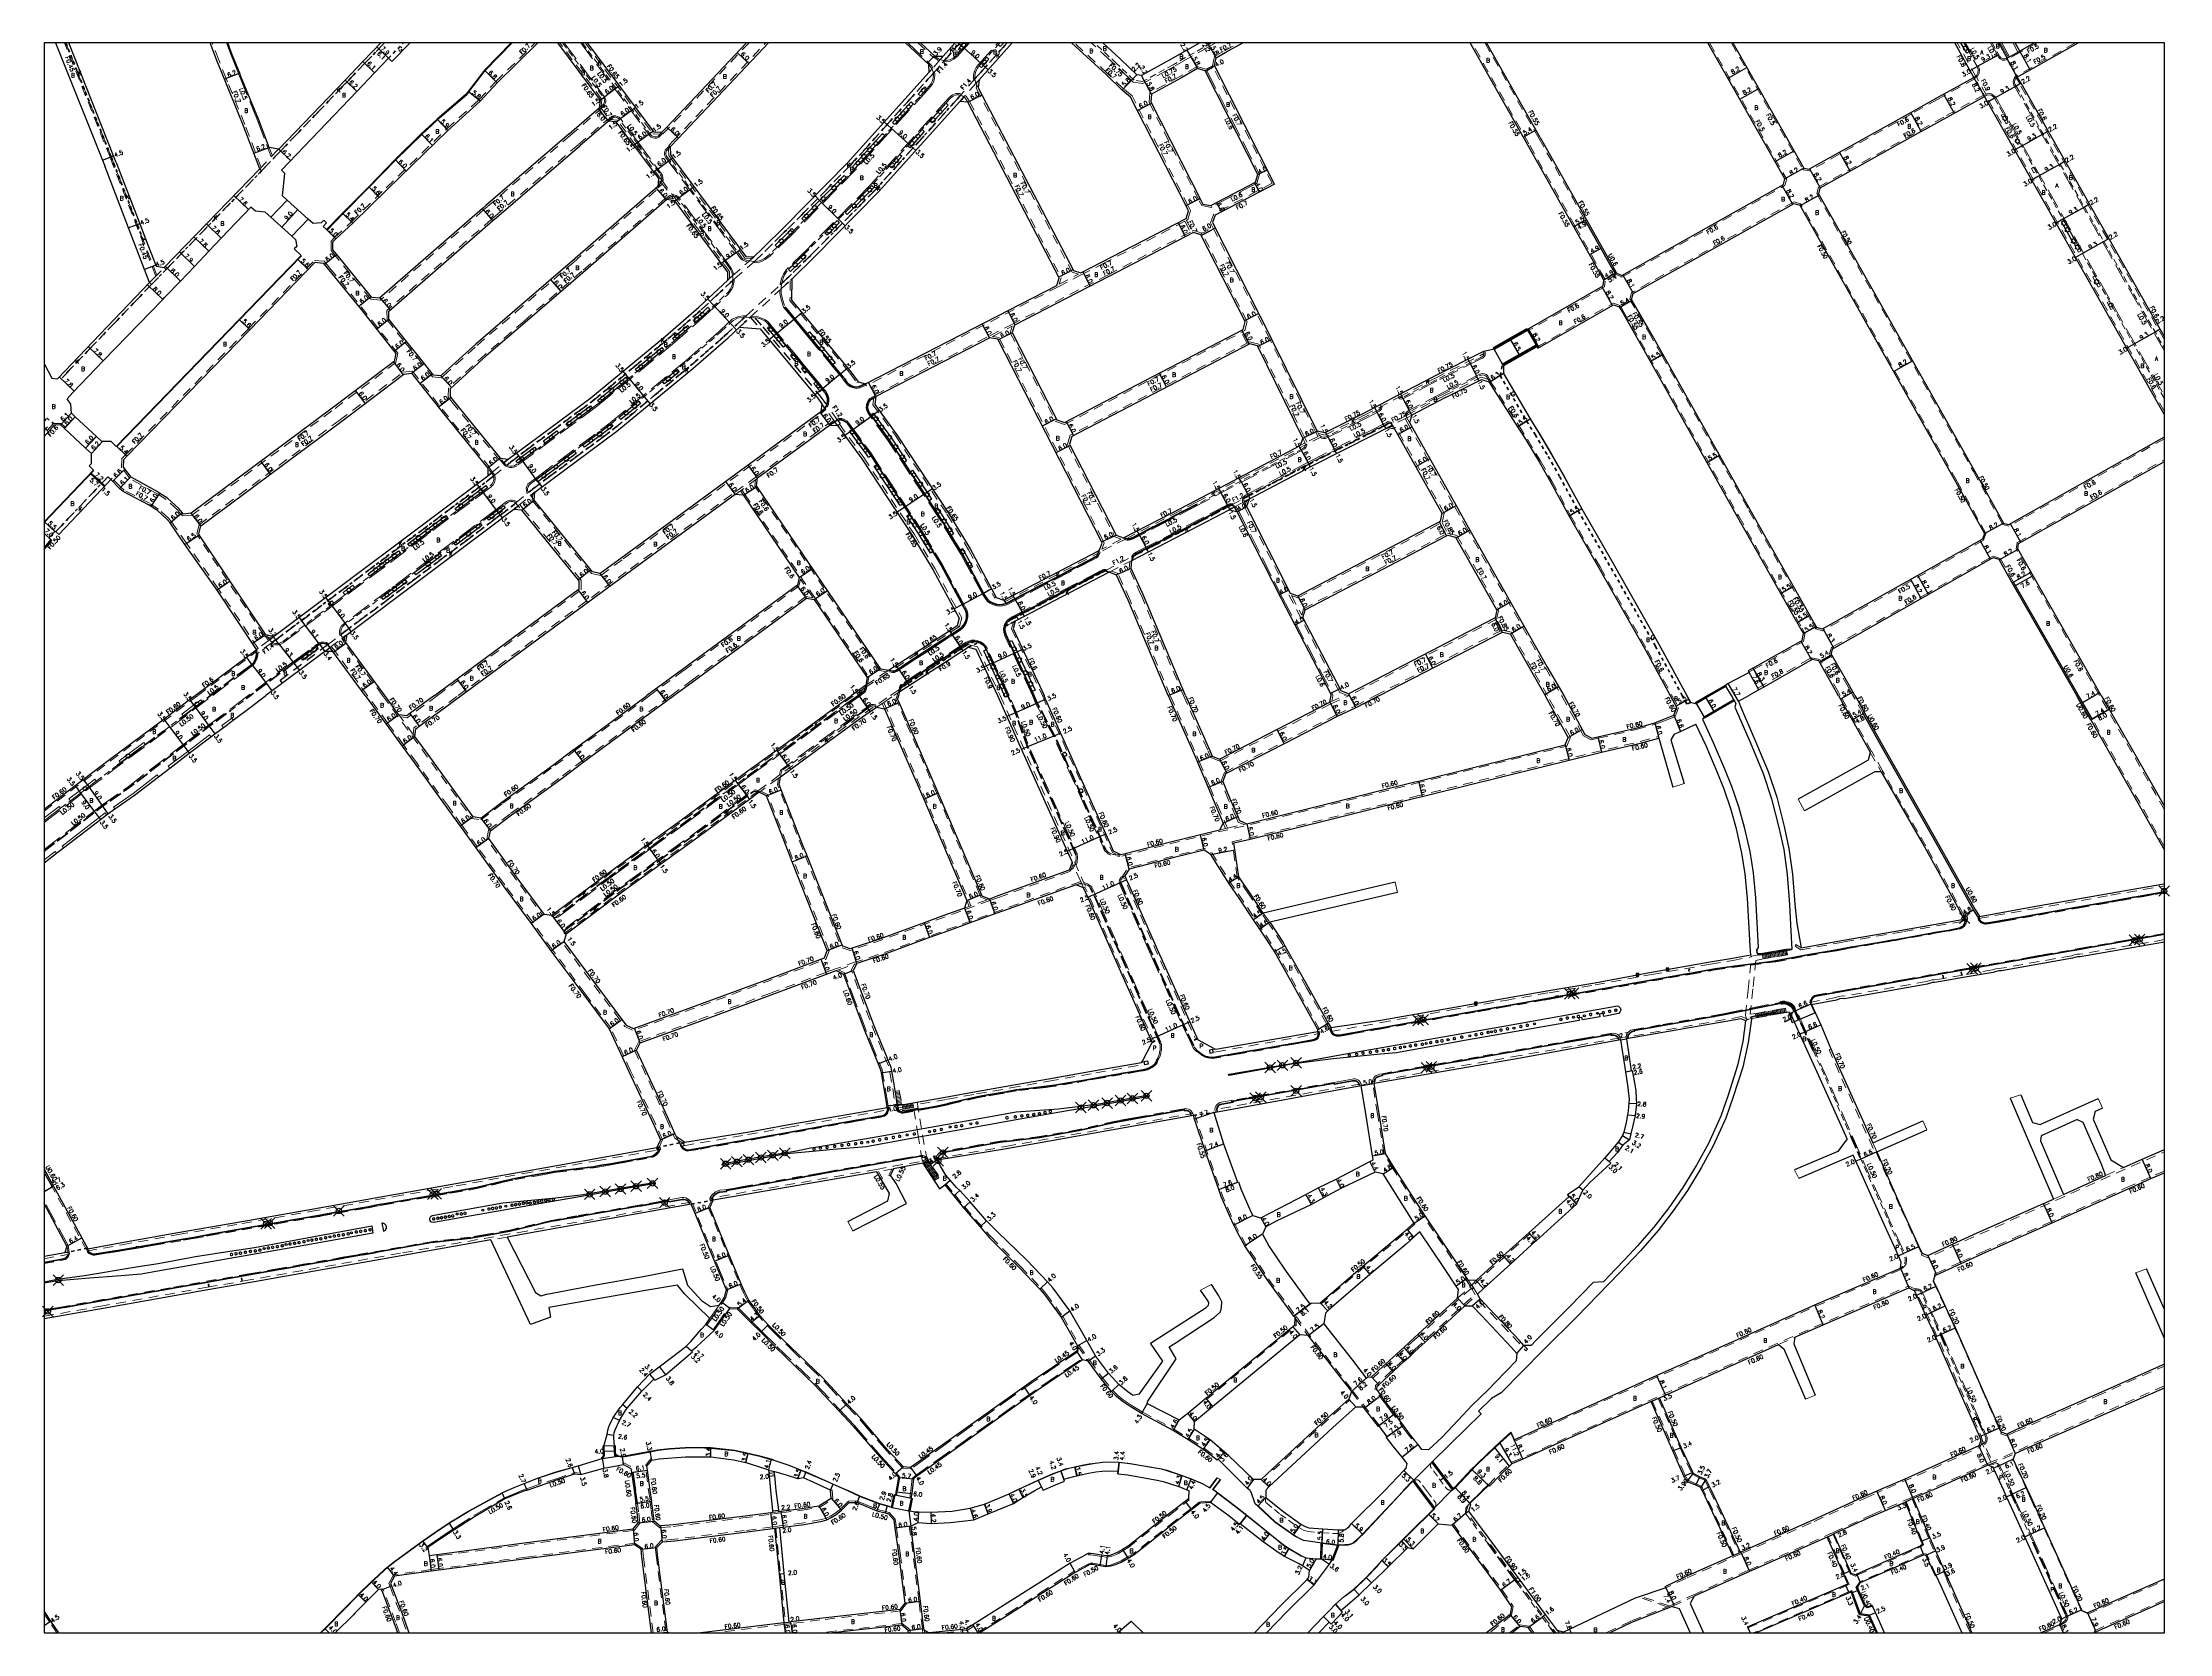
# Model space of a CAD drawing. Header units: metres. Extents: x -3201 to -2398, y -109200 to -108600.
import ezdxf

# ---------------------------------------------------------------- set-up
doc = ezdxf.new("R2010")
doc.units = ezdxf.units.M
doc.header["$LTSCALE"] = 2.5
doc.header["$PDMODE"] = 35
doc.header["$PDSIZE"] = 2
for name, pattern in [('2212000', [2.5, 1.5, -1]), ('2213000', [1.5, 1, -0.5]), ('2227000', [2.5, 2, -0.5]), ('2232000', [2.5, 1.5, -1]), ('2233000', [4, 3, -1]), ('6301000', [1, 0.5, -0.5])]:
    doc.linetypes.add(name, pattern=pattern)
doc.layers.get('0').update_dxf_attribs({"color": 150, "lineweight": 50})
for name, color, linetype, lineweight in [('2101000', 177, 'Continuous', 30), ('2101001', 1, 'Continuous', 30), ('2102000', 191, 'Continuous', 30), ('2102001', 191, 'Continuous', 9), ('2203000', 5, 'Continuous', 50), ('2211000', 10, '2212000', 9), ('2211100', 8, 'Continuous', 15), ('2213000', 6, '2213000', 9), ('2214000', 6, 'Continuous', 15), ('2214110', 1, 'Continuous', 15), ('2214120', 2, 'Continuous', 15), ('2214990', 7, 'Continuous', 15), ('2227000', 3, '2227000', 50), ('2232000', 4, '2232000', 9), ('2232001', 4, '6301000', 30), ('2233000', 62, '2233000', 9), ('2236000', 3, 'Continuous', 15), ('2239000', 3, 'Continuous', 15), ('6132000', 1, '6132000', 9), ('6165200', 3, 'Continuous', 30), ('6165400', 206, 'Continuous', 15), ('9107000', 111, 'Continuous', 35), ('9201100', 215, 'Continuous', 30), ('9202200', 155, '6301000', 60), ('9203500', 155, 'Continuous', 30), ('9303100', 86, 'Continuous', 30)]:
    doc.layers.add(name, color=color, linetype=linetype, lineweight=lineweight)
for name, color, linetype in [('2226000', 44, '6132000'), ('2227100', 7, 'Continuous'), ('2231000', 162, 'Continuous'), ('2235000', 7, 'Continuous'), ('2236100', 96, 'Continuous'), ('2238000', 11, 'Continuous'), ('5107000', 24, '2232000'), ('6131000', 26, '613227'), ('9109100', 155, 'Continuous'), ('9201101', 7, 'Continuous'), ('9201500', 222, 'Continuous'), ('9201501', 7, 'Continuous'), ('9201600', 215, 'Continuous'), ('9202100', 82, 'Continuous'), ('9301100', 77, 'Continuous'), ('999', 7, 'Continuous')]:
    doc.layers.add(name, color=color, linetype=linetype)
doc.styles.add('Dm_Anotation', font='txt.shx', dxfattribs={"bigfont": 'pscdm.shx'})
doc.linetypes.add('6132000', pattern='A,1e-07,[100,DM.shx,S=0.25,R=0,X=0,Y=0],0.05,[100,DM.shx,S=0.2,R=0,X=0,Y=0],0.05,[100,DM.shx,S=0.15,R=0,X=0,Y=0],0.05,[100,DM.shx,S=0.1,R=0,X=0,Y=0],0.05,[100,DM.shx,S=0.05,R=0,X=0,Y=0],4.8', length=5)
doc.linetypes.add('613227', pattern='A,3.5,[1,dmdr.shx,S=0.15,R=0,X=0,Y=0],0,[1,dmdr.shx,S=0.075,R=0,X=0,Y=0],1.5', length=5)

# ---------------------------------------------------------------- blocks, each defined once
blk = doc.blocks.new('910910')
blk.add_lwpolyline([(1, -1), (1, 1), (-1, 1), (-1, -1)], close=True)
for points in [[(-0.8, 0.8), (0.8, -0.8)], [(-0.8, -0.8), (0.8, 0.8)]]:
    blk.add_lwpolyline(points)
blk = doc.blocks.new('223900')
at = {"linetype": 'Continuous'}
for centre, start, end in [((-0.57735, 0.333333), 30, 270), ((-0.57735, -0.333333), 90, 330), ((0, 0.666667), 330, 210), ((0.57735, 0.333333), 270, 150), ((0.57735, -0.333333), 210, 90), ((0, -0.666667), 150, 30)]:
    blk.add_arc(centre, 0.333333, start, end, dxfattribs=at)
blk = doc.blocks.new('223800')
at = {"color": 0, "linetype": 'Continuous'}
blk.add_circle((0, 0), 0.75, dxfattribs=at)

msp = doc.modelspace()

# ---------------------------------------------------------------- linework, layer by layer
at = {"layer": '2101000'}
for points in [[(-3195.62, -108600), (-3176.95, -108646.77)], [(-3172.76, -108645.13), (-3173.75, -108642.65), (-3190.7, -108600)], [(-3134.75, -108606.73), (-3137.29, -108600)], [(-3128.97, -108604.49), (-3130.66, -108600)], [(-3086.41, -108614.05), (-3111.47, -108640.15), (-3115.04, -108639.51), (-3119.09, -108628.81), (-3125.7, -108612.68), (-3126.17, -108611.49), (-3128.97, -108604.49)], [(-3034.63, -108662.55), (-3073.4, -108696.37), (-3076.38, -108696.06), (-3089.57, -108679.86), (-3090.99, -108678.12), (-3090.98, -108675.12), (-3089.86, -108673.98), (-3083.51, -108668.03), (-3070.4, -108655.21), (-3047.6, -108633.04), (-3035.4, -108622.02), (-3029.04, -108615.14), (-3013.68, -108600)], [(-3079.7, -108607.03), (-3072.9, -108600)], [(-3061.9, -108600), (-3068.72, -108607.05), (-3070.01, -108605.79), (-3075.32, -108611.28)], [(-3023.81, -108600), (-3033.81, -108610.29)], [(-3006.23, -108600), (-2990.18, -108621.61), (-2990.5, -108624.6)], [(-2995.02, -108600), (-2969.98, -108633.72)], [(-2965.02, -108631.81), (-2934.97, -108600)], [(-2926.72, -108600), (-2960.66, -108635.93)], [(-2866.22, -108608.22), (-2874.95, -108600)], [(-2856.21, -108600), (-2860.83, -108605.14), (-2863.83, -108605.12), (-2869.27, -108600)], [(-2834.7, -108600), (-2847.24, -108613.96)], [(-2793.26, -108617.83), (-2799.31, -108612.02), (-2812.35, -108600)], [(-2763.95, -108600), (-2775.02, -108606.36), (-2785.94, -108612.32), (-2787.72, -108612.05), (-2793.83, -108606.19), (-2800.55, -108600)], [(-2735.71, -108653.33), (-2758.45, -108608.59), (-2757.76, -108605.67), (-2754.33, -108603.7), (-2747.72, -108600)], [(-2640.26, -108638.41), (-2661.96, -108600)], [(-2635.55, -108635.75), (-2655.75, -108600)], [(-2604.73, -108687.75), (-2543.74, -108653.51), (-2543.17, -108651.39), (-2572.23, -108600)], [(-2562.81, -108600), (-2536.03, -108647.35), (-2533.95, -108647.66), (-2533.88, -108647.62), (-2495.73, -108626.29), (-2485.93, -108620.83), (-2471.85, -108613.07), (-2479.05, -108600)], [(-2459.32, -108605.77), (-2462.5, -108600)], [(-2458.45, -108605.28), (-2454.61, -108603.12)], [(-2454.61, -108603.12), (-2456.33, -108600)], [(-2455.52, -108612.92), (-2432.54, -108600)], [(-2449.01, -108600), (-2454.61, -108603.12)], [(-3118.61, -108647.59), (-3124.86, -108631.08), (-3131.45, -108615), (-3131.93, -108613.79), (-3134.75, -108606.73)], [(-3033.81, -108610.29), (-3039.92, -108618.38), (-3040.76, -108619.42), (-3051.71, -108628.81), (-3057.72, -108634.37), (-3067.58, -108644.1), (-3077.5, -108654.32), (-3087.38, -108664.26), (-3093.45, -108670.49), (-3094.67, -108669.3), (-3093.38, -108667.98), (-3094.48, -108666.91), (-3095.45, -108667.91), (-3098.44, -108668.2), (-3100.3, -108666.52)], [(-3079.7, -108607.03), (-3086.41, -108614.05)], [(-3075.32, -108611.28), (-3081.94, -108618.35)], [(-2932.21, -108680.8), (-2928.83, -108677.49), (-2920.49, -108669.34), (-2896.83, -108645.3), (-2866.01, -108611.11), (-2866.22, -108608.22)], [(-2764.82, -108609.73), (-2771.11, -108613.34), (-2782.11, -108619.34)], [(-2761.94, -108610.56), (-2764.82, -108609.73)], [(-2759.8, -108661.41), (-2742.94, -108652.6), (-2742.01, -108649.74), (-2761.94, -108610.56)], [(-2459.32, -108605.77), (-2458.45, -108605.28)], [(-3108.23, -108659.33), (-3109.98, -108657.75), (-3109.1, -108649.34), (-3110.46, -108648.05), (-3081.94, -108618.35)], [(-2847.24, -108613.96), (-2847.54, -108616.94)], [(-2847.54, -108616.94), (-2811.65, -108685.95), (-2808.79, -108686.86), (-2800.98, -108682.83), (-2769.13, -108666.29), (-2769.05, -108666.25), (-2768.19, -108663.38), (-2768.85, -108662.08), (-2790.03, -108620.52), (-2793.26, -108617.83)], [(-2782.11, -108619.34), (-2782.37, -108622.33), (-2763.5, -108659.36), (-2762.75, -108660.84), (-2759.8, -108661.41)], [(-2481.98, -108628.01), (-2467.89, -108620.25)], [(-2400, -108740.37), (-2467.89, -108620.25)], [(-2454.04, -108615.3), (-2455.52, -108612.92)], [(-2400, -108710.9), (-2454.04, -108615.3)], [(-3001.82, -108634.38), (-2990.5, -108624.6)], [(-2851.44, -108622.45), (-2854.42, -108622.16), (-2885.18, -108656.27), (-2909.19, -108680.67), (-2917.91, -108689.19)], [(-2890.02, -108728.72), (-2817.93, -108691.57), (-2816.97, -108688.72), (-2851.44, -108622.45)], [(-2491.73, -108633.45), (-2481.98, -108628.01)], [(-3001.82, -108634.38), (-3033.27, -108661.37), (-3034.63, -108662.55)], [(-2987.07, -108629.56), (-2997.9, -108638.92)], [(-2977.21, -108639.09), (-2984.08, -108629.84), (-2987.07, -108629.56)], [(-2966.99, -108633.9), (-2969.98, -108633.72)], [(-2966.99, -108633.9), (-2965.02, -108631.81)], [(-2960.66, -108635.93), (-2963.79, -108639.29)], [(-2635.55, -108635.75), (-2618.05, -108666.77), (-2618.53, -108667.04), (-2618.24, -108667.56), (-2608.56, -108684.81), (-2607.27, -108687.07), (-2606.83, -108686.82), (-2604.73, -108687.75)], [(-2491.73, -108633.45), (-2529.97, -108654.83), (-2530.57, -108656.95), (-2471.65, -108761.48), (-2460.7, -108781.21), (-2458.66, -108781.73), (-2453.57, -108778.87), (-2400, -108748.69)], [(-3030.69, -108667.07), (-3029.31, -108665.93), (-2997.9, -108638.92)], [(-2977.21, -108639.09), (-2968.22, -108651.25), (-2968.46, -108654.24)], [(-2963.79, -108639.29), (-2963.63, -108642.29), (-2962.86, -108643.38), (-2935.2, -108680.65), (-2932.21, -108680.8)], [(-2622.81, -108669.43), (-2640.26, -108638.41)], [(-3168.09, -108669.87), (-3176.95, -108646.77)], [(-3172.76, -108645.13), (-3163.89, -108668.26)], [(-3163.89, -108668.26), (-3161.68, -108674.01), (-3157.74, -108684.28), (-3154.69, -108684.84), (-3118.61, -108647.59)], [(-2968.46, -108654.24), (-3000.59, -108682.23), (-3022.36, -108701.03), (-3037.1, -108713.68), (-3049.8, -108725.19), (-3050.32, -108725.66), (-3053.1, -108725.37), (-3058.67, -108718.22), (-3063.24, -108712.72), (-3069.89, -108704.28), (-3069.95, -108701.32), (-3030.69, -108667.07)], [(-2965.01, -108659.19), (-2996.66, -108686.76), (-3018.44, -108705.58), (-3033.14, -108718.18), (-3046.73, -108730.51), (-3046.77, -108733.51), (-3045.61, -108735), (-3027.9, -108756.69)], [(-2942.06, -108689.51), (-2942.07, -108686.51), (-2962.03, -108659.59), (-2965.01, -108659.19)], [(-2735.71, -108653.33), (-2758.12, -108665.05), (-2759.17, -108667.85), (-2736.72, -108711.91)], [(-2601.07, -108696.89), (-2600.49, -108694.66), (-2539.65, -108660.62), (-2537.55, -108661.27), (-2478.81, -108765.48), (-2467.87, -108785.19), (-2468.67, -108787.35), (-2529.07, -108821.31), (-2531.18, -108820.68)], [(-3116.6, -108663.89), (-3120.16, -108663.58), (-3121.99, -108661.98), (-3133.11, -108673.77)], [(-3116.6, -108663.89), (-3114.47, -108665.82)], [(-3106.54, -108673.01), (-3105.18, -108674.25), (-3104.63, -108676.82), (-3105.59, -108677.8), (-3103.01, -108680.31), (-3103.32, -108680.64), (-3172.78, -108752.36), (-3174.7, -108750.49), (-3178.2, -108750.45), (-3180.19, -108748.6)], [(-3160.17, -108690.51), (-3168.09, -108669.87)], [(-3137.88, -108678.69), (-3133.11, -108673.77)], [(-2611.5, -108689.54), (-2612.82, -108687.23), (-2622.81, -108669.43)], [(-3148.48, -108689.93), (-3143.27, -108684.4)], [(-3143.27, -108684.4), (-3137.88, -108678.69)], [(-3122.29, -108708.28), (-3097.66, -108682.84), (-3094.67, -108683.1), (-3092.7, -108685.53), (-3080.91, -108700)], [(-3200, -108720.98), (-3197.09, -108726.5), (-3194.91, -108726.76), (-3194.79, -108726.63), (-3160.17, -108690.51)], [(-3155.17, -108696.84), (-3154.38, -108696.02), (-3148.48, -108689.93)], [(-2993.74, -108733.94), (-2965.51, -108710.68), (-2952.98, -108699.74), (-2942.06, -108689.51)], [(-2917.91, -108689.19), (-2918.01, -108697.09), (-2895.61, -108724.13), (-2892.88, -108727.87)], [(-2640.45, -108708.18), (-2611.8, -108691.72)], [(-2611.8, -108691.72), (-2611.5, -108689.54)], [(-3177.69, -108720.06), (-3155.17, -108696.84)], [(-3080.91, -108700), (-3067.3, -108717.26), (-3067.9, -108720.2), (-3091.8, -108738.29), (-3144.49, -108777.51), (-3147.47, -108777.8), (-3147.91, -108777.24), (-3149.2, -108775.76), (-3153.47, -108771.79), (-3156.45, -108769.88), (-3157.53, -108769.23), (-3167.17, -108763.88), (-3170, -108760.18), (-3169.91, -108757.18), (-3168.76, -108755.97), (-3122.29, -108708.28)], [(-2636.36, -108715.29), (-2607.82, -108698.89), (-2605.74, -108699.6)], [(-2605.74, -108699.6), (-2604.39, -108701.93), (-2595.17, -108718.15), (-2561.06, -108778.93), (-2537.21, -108821.2), (-2536.23, -108822.93)], [(-2589.24, -108717.49), (-2593.11, -108710.59), (-2601.07, -108696.89)], [(-3014.85, -108769.54), (-2983.88, -108746.54), (-2955.16, -108722.89), (-2942.64, -108711.96), (-2942.03, -108711.42), (-2937.64, -108707.29)], [(-2937.64, -108707.29), (-2929.77, -108707.98), (-2908.24, -108733.97), (-2906.56, -108736.26), (-2906.9, -108739.24)], [(-2843.19, -108711.33), (-2886.18, -108733.49)], [(-2801.87, -108791.58), (-2800.76, -108788.79), (-2801.27, -108787.66), (-2840.17, -108711.88), (-2843.11, -108711.29), (-2843.19, -108711.33)], [(-2725.05, -108749.18), (-2742.1, -108714.56), (-2742.2, -108714.36), (-2745.11, -108713.62), (-2812.21, -108748.56), (-2813.14, -108751.41), (-2795.87, -108785.05), (-2795.53, -108785.8), (-2792.72, -108786.84)], [(-2719.67, -108746.53), (-2736.72, -108711.91)], [(-2652.89, -108715.56), (-2656.81, -108716.48), (-2656.88, -108716.52), (-2675.4, -108725.82), (-2676.29, -108726.28), (-2689.15, -108733.02), (-2695.8, -108736.5), (-2702.39, -108739.95), (-2716.75, -108747.22), (-2719.67, -108746.53)], [(-2636.77, -108714.58), (-2636.36, -108715.29)], [(-3188.25, -108741.11), (-3189.58, -108739.74), (-3189.83, -108736.35), (-3191.27, -108734.35), (-3189.1, -108731.96), (-3177.69, -108720.06)], [(-3116.31, -108823.34), (-3141.42, -108785.65), (-3141.61, -108785.24), (-3140.9, -108782.32), (-3088.19, -108743.09), (-3064.28, -108724.98), (-3061.3, -108724.6), (-3050.34, -108738.68)], [(-2649.38, -108721.73), (-2649.37, -108724.82), (-2639.36, -108741.95), (-2636.17, -108747.02), (-2631.19, -108755.31), (-2626.84, -108762.99), (-2619.86, -108775.87), (-2608.67, -108795.35), (-2590.74, -108826.91), (-2580.22, -108846.3)], [(-2589.17, -108717.61), (-2589.24, -108717.49)], [(-2531.18, -108820.68), (-2532.43, -108818.5), (-2556.27, -108776.24), (-2589.24, -108717.49)], [(-2892.88, -108727.87), (-2890.02, -108728.72)], [(-2671.23, -108733.79), (-2657.71, -108727.01), (-2654.85, -108727.92)], [(-2654.85, -108727.92), (-2644.02, -108744.88), (-2640.85, -108749.9), (-2635.94, -108758.08), (-2631.65, -108765.66), (-2624.63, -108778.61), (-2613.44, -108798.08), (-2595.54, -108829.58), (-2586.48, -108846.3)], [(-3050.34, -108738.68), (-3032.55, -108760.49)], [(-3024.93, -108757.09), (-2993.74, -108733.94)], [(-2906.9, -108739.24), (-2981.91, -108794.19), (-2990.12, -108800.22), (-2993.07, -108799.67)], [(-2886.18, -108733.49), (-2886.6, -108736.46)], [(-2886.6, -108736.46), (-2878.25, -108747.87), (-2858.8, -108777.47), (-2850.6, -108790.97), (-2840.71, -108809.31)], [(-2683.97, -108740.47), (-2684.88, -108743.33)], [(-2671.23, -108733.79), (-2683.97, -108740.47)], [(-3192.39, -108745.45), (-3193.73, -108744.21), (-3196.13, -108744.3), (-3200, -108748.51)], [(-2930.82, -108764.21), (-2909.86, -108748.85), (-2903.61, -108744.28)], [(-2903.61, -108744.28), (-2900.62, -108744.39)], [(-2900.62, -108744.39), (-2891.4, -108756.99), (-2872.33, -108786.02), (-2864.49, -108798.93), (-2854.69, -108817.09)], [(-2690.37, -108745.8), (-2693.14, -108745.27), (-2698.27, -108747.95), (-2721.92, -108759.92), (-2745.27, -108772.2)], [(-2672.45, -108777.58), (-2690.37, -108745.8)], [(-2684.88, -108743.33), (-2667.23, -108774.64)], [(-3181.35, -108761.21), (-3183.01, -108759.62), (-3182.13, -108758.7), (-3182.13, -108755), (-3184.34, -108752.94)], [(-3027.9, -108756.69), (-3024.93, -108757.09)], [(-2765.48, -108772.66), (-2726.05, -108751.92)], [(-2725.05, -108749.18), (-2726.05, -108751.92)], [(-3200, -108780.74), (-3181.35, -108761.21)], [(-3119.82, -108828.91), (-3134.73, -108806.52), (-3146.83, -108789.26), (-3152.44, -108781.17), (-3153.57, -108779.87), (-3157.19, -108776.51), (-3160.57, -108774.37), (-3170.13, -108769.36), (-3171.36, -108768.29), (-3174.83, -108764.83), (-3175.98, -108766.02), (-3194.45, -108785.48)], [(-3032.55, -108760.49), (-3032.61, -108763.49), (-3113.42, -108824.14)], [(-2931.24, -108767.18), (-2930.82, -108764.21)], [(-2423.87, -108846.3), (-2455.3, -108790.95), (-2455.01, -108788.97), (-2449.6, -108785.93), (-2400, -108757.99)], [(-3042.6, -108846.29), (-2978.36, -108799.03), (-2939.18, -108770.32)], [(-3015.05, -108772.53), (-3014.85, -108769.54)], [(-2993.07, -108799.67), (-3015.05, -108772.53)], [(-2939.18, -108770.32), (-2936.19, -108770.58), (-2915.05, -108801.72), (-2915.77, -108804.63), (-2959.07, -108836.41), (-2972.52, -108846.29)], [(-2884.34, -108836.29), (-2931.24, -108767.18)], [(-2792.72, -108786.84), (-2774.38, -108777.34), (-2765.48, -108772.66)], [(-2745.27, -108772.2), (-2746.35, -108775)], [(-3086.08, -108826.27), (-3085.67, -108823.3), (-3027.03, -108779.3)], [(-3052.73, -108846.29), (-2998.05, -108806.05), (-2998.05, -108803.05), (-3019.71, -108776.31)], [(-3019.71, -108776.31), (-3022.7, -108776.05), (-3027.03, -108779.3)], [(-2789.53, -108795.32), (-2770.21, -108785.32), (-2752.86, -108776.19), (-2749.92, -108776.81)], [(-2749.92, -108776.81), (-2733.23, -108809.74), (-2714.38, -108846.08)], [(-2746.35, -108775), (-2729.79, -108807.68), (-2726.97, -108808.69), (-2673.13, -108780.51)], [(-2673.13, -108780.51), (-2672.45, -108777.58)], [(-2667.23, -108774.64), (-2663.16, -108781.85), (-2632.96, -108835.34), (-2626.66, -108846.3)], [(-3200, -108791.16), (-3197.07, -108787.85), (-3198.16, -108786.82), (-3195.75, -108784.25), (-3194.45, -108785.48)], [(-2840.71, -108809.31), (-2837.89, -108810.34), (-2801.87, -108791.58)], [(-2769.33, -108846.29), (-2785.49, -108807.97), (-2789.87, -108798.3), (-2789.53, -108795.32)], [(-2432.39, -108846.3), (-2456.93, -108803.47), (-2457.45, -108803.76), (-2462.41, -108795.02), (-2464.52, -108794.31), (-2465.56, -108794.89), (-2488.98, -108808.18)], [(-2798.11, -108799.77), (-2833.54, -108818.22), (-2834.32, -108821.12), (-2822.65, -108846.29)], [(-2775.84, -108846.29), (-2790.99, -108810.37), (-2795.31, -108800.83), (-2798.11, -108799.77)], [(-2962.38, -108846.29), (-2955.52, -108841.24), (-2912.34, -108809.56), (-2909.39, -108810.07), (-2889.42, -108839.49), (-2889.99, -108842.43)], [(-2524.71, -108828.38), (-2491.72, -108809.72)], [(-2491.72, -108809.72), (-2488.98, -108808.18)], [(-2855.47, -108819.98), (-2858.29, -108821.82), (-2881.39, -108836.83)], [(-2854.69, -108817.09), (-2855.47, -108819.98)], [(-3142.97, -108846.29), (-3120.14, -108829.16), (-3119.82, -108828.91)], [(-3113.42, -108824.14), (-3116.31, -108823.34)], [(-3071.38, -108846.29), (-3086.08, -108826.27)], [(-2877.06, -108844.75), (-2851.33, -108828.03), (-2848.42, -108828.74), (-2840.29, -108846.29)], [(-2696.09, -108846.3), (-2649.78, -108822.35), (-2646.85, -108822.95), (-2638.17, -108838.31), (-2633.58, -108846.3)], [(-2555.28, -108835.97), (-2537.17, -108825.73)], [(-2537.17, -108825.73), (-2536.73, -108825.48), (-2536.23, -108822.93)], [(-2516.83, -108846.3), (-2518.82, -108842.66), (-2525.72, -108830.51), (-2525.11, -108828.6), (-2524.71, -108828.38)], [(-3091.06, -108829.62), (-3094.06, -108829.62), (-3116.27, -108846.29)], [(-3078.83, -108846.29), (-3091.06, -108829.62)], [(-2881.39, -108836.83), (-2884.34, -108836.29)], [(-2555.28, -108835.97), (-2557.07, -108836.99)], [(-2557.07, -108836.99), (-2556.72, -108837.6)], [(-2532.91, -108832.74), (-2551.18, -108843.19)], [(-2522.98, -108846.3), (-2523.54, -108845.29), (-2530.41, -108833.18), (-2532.91, -108832.74)], [(-2889.99, -108842.43), (-2895.39, -108846.29)], [(-2877.54, -108846.29), (-2877.06, -108844.75)], [(-2571.62, -108846.3), (-2565.5, -108842.7)], [(-2556.72, -108837.6), (-2564.56, -108841.81), (-2565.65, -108842.45), (-2565.5, -108842.7)], [(-2551.18, -108843.19), (-2552.97, -108844.2), (-2556.76, -108846.3)], [(-3078.83, -108846.29), (-3070.96, -108857.06), (-3064.9, -108865.35), (-3059.95, -108872.12), (-3048.01, -108888.62), (-3046.35, -108890.91), (-3043.01, -108895.53), (-3037.08, -108903.77), (-3026.74, -108918.14), (-3016.17, -108932.25), (-3008.76, -108942.62), (-2996.4, -108959.25), (-2986.79, -108972.07), (-2981.91, -108982.59), (-2979.32, -108988.19), (-2970.08, -109007.98), (-2967.46, -109013.98), (-2968.75, -109016.8)], [(-3000.21, -108866.68), (-3000.16, -108866.64), (-2972.85, -108846.55), (-2972.52, -108846.29)], [(-2996.6, -108871.48), (-2965.33, -108848.46), (-2962.88, -108846.65), (-2962.38, -108846.29)], [(-2877.95, -108847.62), (-2877.54, -108846.29)], [(-2840.29, -108846.29), (-2836.73, -108854.24), (-2831.19, -108866.65), (-2824.03, -108882.59), (-2814.01, -108905), (-2812.28, -108908.86), (-2812.07, -108909.35), (-2813.2, -108912.12), (-2840.14, -108921.92), (-2843.31, -108923.07), (-2846.09, -108921.93), (-2846.34, -108921.33), (-2862.59, -108883.06), (-2874.49, -108855.57), (-2877.42, -108848.88), (-2877.95, -108847.62)], [(-2769.33, -108846.29), (-2760.15, -108866.99), (-2759.25, -108869.15), (-2756.46, -108870.26), (-2734.87, -108859.15), (-2714.84, -108848.85)], [(-2714.84, -108848.85), (-2714.41, -108846.3)], [(-2714.41, -108846.3), (-2714.38, -108846.08)], [(-2696.09, -108846.3), (-2705.07, -108850.94), (-2712.07, -108854.17)], [(-2586.48, -108846.3), (-2583.95, -108850.96)], [(-2585.05, -108853.75), (-2583.95, -108850.96)], [(-2576.9, -108849.39), (-2578.83, -108848.86), (-2580.22, -108846.3)], [(-2571.62, -108846.3), (-2573, -108847.1), (-2576.71, -108849.28), (-2576.9, -108849.39)], [(-2560.71, -108848.48), (-2556.76, -108846.3)], [(-2522.98, -108846.3), (-2522.26, -108847.61), (-2520.42, -108850.87), (-2517.85, -108855.46), (-2511.02, -108867.68), (-2510.98, -108867.75)], [(-2427.78, -108855.44), (-2427.26, -108855.14), (-2430.31, -108849.95), (-2432.39, -108846.3)], [(-2712.07, -108854.17), (-2732.13, -108864.49), (-2754.24, -108875.87)], [(-2616.05, -108862.39), (-2613.77, -108861.85), (-2599.45, -108858.58), (-2592.24, -108856.57), (-2588.86, -108855.26), (-2585.05, -108853.75)], [(-3035.18, -108892.51), (-3027.22, -108886.48), (-3007.64, -108872.27), (-3000.21, -108866.68)], [(-3011.32, -108928.73), (-3021.87, -108914.63), (-3032.21, -108900.27), (-3031.61, -108897.33), (-3023.64, -108891.29), (-3004.06, -108877.09), (-2996.6, -108871.48)], [(-2755.27, -108878.69), (-2752.43, -108885.5), (-2749.63, -108891.95), (-2748.98, -108893.5), (-2746.22, -108894.66), (-2717.9, -108887.65), (-2682.75, -108878.89)], [(-2751.05, -108901.92), (-2744.89, -108900.52), (-2716.41, -108893.46), (-2682.75, -108885.07)], [(-2469.81, -108929.62), (-2449.88, -108926.03), (-2420.44, -108920.85), (-2400.98, -108917.47), (-2400, -108917.29)], [(-2537.07, -108941.54), (-2521.04, -108938.6), (-2498.45, -108934.65), (-2475.57, -108930.61)], [(-2400, -108939.4), (-2431.81, -108944.89), (-2432.79, -108944.91), (-2433.84, -108945.13), (-2434.73, -108945.43), (-2461.44, -108950.2), (-2462.51, -108950.21), (-2463.51, -108950.41), (-2464.56, -108950.78), (-2475.93, -108952.73), (-2482.99, -108954), (-2486.79, -108954.6), (-2487.5, -108954.57), (-2489.48, -108955.16), (-2520.73, -108960.69), (-2521.4, -108960.61), (-2522.64, -108960.79), (-2523.72, -108961.23), (-2533.28, -108962.98), (-2531.92, -108966.02)], [(-2714.55, -108971.6), (-2695.66, -108968.84), (-2669.26, -108964.1), (-2648.74, -108960.48), (-2632.24, -108957.58), (-2614.96, -108954.64), (-2593.5, -108950.72), (-2571.37, -108946.81), (-2563, -108945.39), (-2556.02, -108944.1), (-2556.13, -108942.72)], [(-2553.77, -108942.42), (-2553.62, -108943.77), (-2552.65, -108944.15), (-2540.59, -108942.06)], [(-2540.4, -108969.6), (-2541.52, -108965.77), (-2555.64, -108967.53)], [(-2758.63, -108979.51), (-2757.94, -108979.75), (-2719.41, -108973), (-2719.47, -108972.35)], [(-2558, -108969.07), (-2559.65, -108968.33), (-2602.9, -108975.84)], [(-2605.18, -108976.18), (-2642.91, -108983.08), (-2698.11, -108992.66)], [(-2605.18, -108976.18), (-2603.35, -108988.23), (-2602.4, -108994.16), (-2602.14, -108996.56), (-2602.01, -108998.48), (-2602.04, -109000.17), (-2602.15, -109001.47), (-2602.35, -109002.95), (-2602.61, -109004.54), (-2603.11, -109007.35), (-2603.96, -109011.02), (-2604.5, -109012.32), (-2606.13, -109014.75), (-2609.48, -109018.87), (-2611.09, -109020.68), (-2620.89, -109031.62)], [(-2878.12, -109000.54), (-2874.97, -109000.47), (-2859.24, -108997.76), (-2848.29, -108995.75), (-2835.43, -108993.48), (-2821.08, -108990.9), (-2803.37, -108987.82), (-2785.92, -108984.73), (-2785.62, -108984.22)], [(-2758.6, -109003.6), (-2758.08, -109003.5), (-2703.05, -108993.46)], [(-2682.76, -109036.63), (-2690.73, -109024.23), (-2693.82, -109019.13), (-2696.28, -109004.05), (-2698.11, -108992.66)], [(-2958.38, -109014.76), (-2934.62, -109011.02), (-2919.03, -109008.17), (-2899.29, -109004.74), (-2881.87, -109001.72), (-2882.05, -109001.25)], [(-2766.35, -109004.7), (-2836.93, -109017.37)], [(-3183.63, -109054.86), (-3183.42, -109055.04), (-3170.67, -109052.7), (-3149.53, -109048.89), (-3125.38, -109044.69), (-3099.69, -109040.19), (-3068.04, -109034.56), (-3044.61, -109030.46), (-3019.26, -109025.87), (-2991.76, -109021.03), (-2968.85, -109016.81), (-2968.75, -109016.8)], [(-2836.93, -109017.37), (-2863.04, -109021.64)], [(-2861.83, -109023.91), (-2863.04, -109021.64)], [(-2884.16, -109028.78), (-2885.76, -109026), (-2947.57, -109036.69)], [(-2868.49, -109022.68), (-2879.52, -109024.9), (-2880.67, -109027.31)], [(-2789.32, -109110.22), (-2791.08, -109109.06), (-2794.49, -109106.24), (-2798.36, -109101.91), (-2803.35, -109095.41), (-2804.6, -109093.19), (-2806.56, -109089.7), (-2812.93, -109078.47), (-2819.24, -109069.91), (-2821.37, -109067.46), (-2829.19, -109059.35), (-2840.31, -109048.67), (-2844.41, -109044.54), (-2850.62, -109037.32), (-2854.52, -109033.11), (-2855.68, -109031.87), (-2858.1, -109029.09), (-2859.7, -109027.25), (-2861.83, -109023.91)], [(-2639.85, -109048.98), (-2649.47, -109057.71), (-2659.58, -109066.88), (-2659.75, -109067.04), (-2662.74, -109066.83), (-2663.1, -109066.3), (-2667.87, -109059.14), (-2678.91, -109042.6), (-2682.76, -109036.63)], [(-2624.58, -109035.26), (-2639.85, -109048.98)], [(-2624.58, -109035.26), (-2625.24, -109034.52), (-2620.89, -109031.62)], [(-2955.84, -109038.19), (-2955.84, -109038.19), (-3017.77, -109049.3), (-3025.21, -109050.61)], [(-3031.38, -109051.7), (-3065.3, -109057.67), (-3122.15, -109067.76), (-3138.15, -109070.52), (-3177.65, -109077.56), (-3200, -109081.48)], [(-2682.76, -109050.32), (-2683.13, -109050.64), (-2686.1, -109053.25), (-2699.81, -109064.77), (-2714.3, -109077.17), (-2715.62, -109078.45), (-2716.56, -109079.37), (-2717.14, -109083.33), (-2706.39, -109097.1), (-2701.12, -109103.85), (-2700.68, -109103.45)], [(-3200, -109057.8), (-3192.11, -109056.49)], [(-2766.13, -109123.16), (-2766, -109120.16), (-2759.1, -109114.49), (-2726.25, -109087.36), (-2723.26, -109087.65), (-2723.05, -109087.94), (-2712.32, -109101.7), (-2706.76, -109108.94)], [(-2700.68, -109103.45), (-2699.1, -109103.37), (-2693.72, -109098.44), (-2689.61, -109094.68), (-2687.02, -109092.31), (-2682.76, -109088.41)], [(-2682.76, -109127.46), (-2682.82, -109127.38), (-2684.88, -109124.83), (-2687.15, -109121.74), (-2690.4, -109117.36), (-2694.07, -109112.42), (-2695.57, -109110.4), (-2697.2, -109108.17), (-2697.05, -109106.93), (-2696.41, -109106.33), (-2691.02, -109101.39), (-2686.91, -109097.63), (-2684.32, -109095.26), (-2682.76, -109093.83)], [(-2577.79, -109139.7), (-2577.96, -109139.34), (-2582.31, -109129.96), (-2590.52, -109111.25), (-2588.29, -109110.25), (-2557.64, -109096.56), (-2545.64, -109091.21)], [(-2757.35, -109134.84), (-2762.47, -109130.85), (-2768.1, -109127.28), (-2773.98, -109123.62), (-2785.94, -109117.14), (-2788.31, -109115.7), (-2790.16, -109114.54), (-2791.67, -109113.55), (-2793.25, -109112.48), (-2795.37, -109110.73), (-2797.26, -109108.84), (-2801.17, -109104.16), (-2806, -109097.38), (-2808.16, -109096.93), (-2825.31, -109108.51), (-2827.91, -109110.37), (-2854.14, -109129.1), (-2870.72, -109140.86), (-2871.97, -109141.85), (-2872.49, -109146.29)], [(-2456.27, -109132.31), (-2452.78, -109130.67), (-2422.61, -109117.4), (-2400, -109107.45)], [(-2707.76, -109111.77), (-2716.48, -109119.58), (-2736.47, -109138.11), (-2740.77, -109142.09), (-2743.67, -109142.09), (-2753.02, -109133.18)], [(-2753.02, -109133.18), (-2759.97, -109127.12), (-2766.13, -109123.16)], [(-2746.04, -109145.31), (-2757.04, -109134.45), (-2757.35, -109134.84)], [(-2570.93, -109146.29), (-2571.67, -109144.7), (-2573.02, -109141.95)], [(-2460.57, -109146.3), (-2464.45, -109137.84), (-2464.61, -109137.48), (-2466.68, -109136.73), (-2487.17, -109145.94), (-2487.98, -109146.3)], [(-3082.75, -109186.84), (-3081.42, -109185.49), (-3076.59, -109180.73), (-3074.03, -109178.41), (-3071.3, -109175.78), (-3067.79, -109173.04), (-3057.06, -109165.19), (-3052.55, -109162.05), (-3047.12, -109158.38), (-3039.85, -109154.01), (-3028.48, -109147.82), (-3027.17, -109147.12), (-3025.32, -109146.29)], [(-3018.35, -109146.29), (-3021.6, -109147.55), (-3026.1, -109149.44), (-3037.56, -109156.16), (-3045.35, -109161.17), (-3050.07, -109164.21), (-3055.2, -109167.79), (-3054.64, -109170.74), (-3051.86, -109170.37), (-3049.85, -109170.11), (-3018.89, -109166.04), (-2977.7, -109160.74), (-2975.82, -109158.4), (-2976.25, -109154.36), (-2976.72, -109151.07), (-2976.13, -109150.99), (-2976.8, -109146.29)], [(-2925.91, -109146.29), (-2925.17, -109153.88), (-2925.11, -109154.52), (-2925.78, -109154.61), (-2936.47, -109156.02), (-2962.64, -109159.23), (-2967.24, -109159.63), (-2967.52, -109159.65), (-2969.85, -109157.76), (-2970.29, -109153.64), (-2970.78, -109150.25), (-2970.68, -109150.24), (-2971.3, -109146.29)], [(-2923.9, -109146.29), (-2922.94, -109153.67), (-2922.89, -109154.23), (-2921.96, -109154.1), (-2914.1, -109153.07), (-2907.62, -109152.03), (-2903, -109149.11), (-2903.26, -109146.29)], [(-2878.5, -109146.29), (-2878.57, -109146.7), (-2878.8, -109148.05), (-2878.97, -109148.02), (-2879.96, -109152.61), (-2881.91, -109152.04), (-2884.72, -109151.23), (-2892.26, -109148.32), (-2896.68, -109146.29)], [(-2872.49, -109146.29), (-2872.61, -109147.33), (-2872.91, -109149.24), (-2872.7, -109149.29), (-2873.68, -109153.88), (-2873.39, -109153.92), (-2872.01, -109154.11), (-2869.9, -109154.3), (-2865.33, -109154.44), (-2862.6, -109154.31), (-2857.4, -109153.98), (-2850.63, -109152.94), (-2845.22, -109151.34), (-2835.9, -109147.49), (-2833.35, -109146.29)], [(-2866.28, -109200), (-2867.93, -109198.93), (-2868.01, -109198.27), (-2869.3, -109187.97), (-2871.65, -109169.2), (-2873.01, -109159.64), (-2870.22, -109158.29), (-2865.19, -109158.64), (-2858.02, -109158.37), (-2849.14, -109157.29), (-2843.84, -109154.99), (-2834.2, -109151.11), (-2830.76, -109148.94), (-2826.14, -109146.29)], [(-2768.03, -109146.29), (-2768.2, -109149.37), (-2769.5, -109150.38), (-2775.36, -109154.92), (-2791.03, -109167.19), (-2793.1, -109168.44), (-2795.11, -109169.66), (-2797.54, -109170.63), (-2798.2, -109170.84), (-2798.95, -109170.91), (-2801.05, -109170.58), (-2804.09, -109170.15), (-2805, -109170.01), (-2805.62, -109169.99), (-2806.11, -109170.07), (-2806.58, -109170.3), (-2806.97, -109170.49), (-2812.88, -109173.63), (-2826.03, -109182.03), (-2837.6, -109189.39), (-2849.57, -109196.96), (-2851.93, -109198.46), (-2853.56, -109198.64), (-2866.07, -109200)], [(-2758.99, -109145.87), (-2758.26, -109146.29)], [(-2758.26, -109146.29), (-2757.14, -109147.12), (-2750.33, -109152.26), (-2746.17, -109155.61), (-2737.57, -109162.53), (-2732.41, -109166.68), (-2730.23, -109168.07), (-2725.62, -109170.84), (-2723.89, -109171.69), (-2720.06, -109172.03), (-2717.99, -109171.97), (-2717.79, -109166.15), (-2724.87, -109165.09), (-2728.04, -109163.48), (-2735.61, -109158.13), (-2742.06, -109152.19), (-2743.02, -109151.28)], [(-2744.95, -109146.29), (-2745.31, -109145.97), (-2746.04, -109145.31)], [(-2743.02, -109151.28), (-2743.6, -109149.8), (-2744.27, -109147.65), (-2744.58, -109146.9), (-2744.86, -109146.44), (-2744.95, -109146.29)], [(-2738.97, -109146.29), (-2739, -109148.89), (-2732.58, -109154.09), (-2725.77, -109158.96), (-2724.18, -109159.77), (-2722.81, -109160.28), (-2717.48, -109160.66), (-2711.68, -109161.07), (-2710.13, -109161.06), (-2709.1, -109160.9), (-2708.39, -109160.5), (-2707.64, -109159.8), (-2706.72, -109158.71), (-2694.16, -109146.29)], [(-2738.76, -109200), (-2731.09, -109192.01), (-2720.8, -109181.82), (-2719.1, -109179.63), (-2715.04, -109174.04), (-2714.01, -109172.44), (-2711.83, -109166.86), (-2709.18, -109166.8), (-2707.96, -109166.78), (-2706.66, -109166.37), (-2705.71, -109165.86), (-2704.67, -109164.92), (-2703.58, -109163.91), (-2702.48, -109162.82), (-2686.92, -109146.29)], [(-2686.92, -109146.29), (-2683.14, -109142.4), (-2682.76, -109142.92)], [(-2682.76, -109160.18), (-2677.67, -109155.14), (-2675.66, -109153.12), (-2675.37, -109152.83), (-2679.25, -109147.63), (-2680.24, -109146.29), (-2682.76, -109142.92)], [(-2629.04, -109199.01), (-2633.5, -109193.01), (-2639.94, -109184.34), (-2643.1, -109180.1), (-2643.85, -109179.09), (-2662.45, -109154.07), (-2661.72, -109151.56), (-2662.06, -109151.19), (-2657.06, -109146.29)], [(-2574.45, -109146.29), (-2562.88, -109170.88)], [(-2508.02, -109146.3), (-2508.48, -109146.49), (-2513.21, -109148.55), (-2532.38, -109157.34), (-2559.76, -109169.49), (-2560, -109169.59), (-2570.93, -109146.29)], [(-2487.98, -109146.3), (-2494.79, -109149.26), (-2488.57, -109164.15), (-2481.62, -109179.74), (-2481.26, -109180.56), (-2472.68, -109200)], [(-2446.79, -109200), (-2439.5, -109196.76), (-2438.66, -109194.83), (-2438.75, -109194.64), (-2452.67, -109163.72), (-2457.66, -109152.66), (-2459.53, -109148.57), (-2460.57, -109146.3)], [(-2451.55, -109146.3), (-2450.2, -109149.25), (-2445.19, -109160.36), (-2431.27, -109191.28), (-2431.17, -109191.5), (-2429.15, -109192.37), (-2400, -109179.51)], [(-2722.5, -109176.39), (-2725.17, -109174.62), (-2726.74, -109173.76), (-2731.98, -109171.1), (-2734.34, -109169.58), (-2740.08, -109165.64), (-2748.74, -109158.8), (-2748.99, -109159.12), (-2753.03, -109155.86), (-2759.85, -109150.71), (-2763.84, -109151.05), (-2767.05, -109153.54), (-2772.93, -109158.1), (-2788.76, -109170.49), (-2791.03, -109171.86), (-2793.32, -109173.25), (-2796.19, -109174.39), (-2797.63, -109174.85), (-2799.37, -109174.99), (-2801.64, -109174.64), (-2803.73, -109174.32), (-2804.36, -109174.2), (-2805.09, -109174.16), (-2805.66, -109174.32), (-2806.36, -109174.69), (-2811, -109177.16), (-2823.86, -109185.38), (-2835.46, -109192.76), (-2846.89, -109200)], [(-2509.95, -109155.86), (-2505.28, -109153.83), (-2497.81, -109150.58), (-2491.75, -109165.47), (-2491.33, -109166.49), (-2492.16, -109167.2), (-2516.03, -109177.86), (-2516.52, -109178.08), (-2518.13, -109177.54), (-2518.55, -109176.59), (-2524.67, -109162.61)], [(-2509.95, -109155.86), (-2524.67, -109162.61)], [(-2964.21, -109200), (-2964.75, -109199.67), (-2968.49, -109170.57), (-2968.79, -109167.79), (-2966.72, -109165.61), (-2962.02, -109165.2), (-2935.72, -109161.97), (-2925, -109160.56), (-2924.43, -109160.48), (-2922.7, -109177.74), (-2920.85, -109196.16)], [(-2723.23, -109200), (-2717.29, -109193.84), (-2715.08, -109191.6), (-2712.71, -109189.13), (-2709.42, -109186.26), (-2705.78, -109183.47), (-2701.23, -109179.03), (-2697.3, -109174.9), (-2695.32, -109172.59), (-2687.86, -109165.23), (-2687.08, -109164.45), (-2682.76, -109160.18)], [(-2719.07, -109200), (-2715.13, -109195.92), (-2714.41, -109196.62), (-2711.85, -109194.02), (-2710.08, -109192.14), (-2710.67, -109191.47), (-2703.77, -109185.62), (-2699.14, -109181.14), (-2694.85, -109177.04), (-2692.86, -109175.08), (-2685.4, -109167.72), (-2683.39, -109168.26), (-2674.01, -109158.84)], [(-2674.01, -109158.84), (-2668.73, -109159.33), (-2650.46, -109183.93), (-2646.55, -109189.71), (-2646.3, -109190.04), (-2646.88, -109192.98), (-2655.73, -109200)], [(-2519.48, -109181.5), (-2521.11, -109177.72), (-2527.25, -109163.81), (-2556.51, -109176.8), (-2577.47, -109186.13)], [(-2970.76, -109200), (-2970.76, -109200), (-2974.45, -109171.27), (-2974.75, -109168.42), (-2977.22, -109166.72), (-3018.1, -109171.99), (-3051.1, -109176.32), (-3053.93, -109176.7), (-3067.75, -109178.62), (-3069.26, -109181.33), (-3068.9, -109182.27), (-3064.14, -109194.81), (-3062.3, -109200)], [(-2562.88, -109170.88), (-2580.81, -109178.86)], [(-2515.8, -109182.77), (-2514.63, -109181), (-2490.85, -109170.47), (-2489.96, -109170.61), (-2486.56, -109178.26), (-2486.28, -109178.14), (-2484.39, -109182.27), (-2476.43, -109200)], [(-2743.33, -109200), (-2733.43, -109189.67), (-2723.42, -109179.8), (-2722.76, -109178.92), (-2722.5, -109176.39)], [(-2588.33, -109182.41), (-2588.08, -109182.96), (-2599.69, -109186.91), (-2624.57, -109198.73), (-2626.76, -109199.74)], [(-2588.33, -109182.41), (-2580.81, -109178.86)], [(-2557.28, -109197.71), (-2520.3, -109181.86), (-2519.48, -109181.5)], [(-3095.73, -109200), (-3094.08, -109198.33), (-3086.11, -109190.24), (-3082.75, -109186.84)], [(-3066.54, -109200), (-3067.91, -109196.16), (-3072.48, -109184.11), (-3072.63, -109183.71), (-3072.71, -109183.51), (-3073.8, -109183.6), (-3078.63, -109188.36), (-3082.75, -109192.54)], [(-2585.69, -109190.01), (-2601.08, -109196.06), (-2609.25, -109200)], [(-2508.2, -109200), (-2511.29, -109193.29), (-2514.72, -109192.77), (-2517.66, -109184.78), (-2517.81, -109184.37), (-2518.19, -109184.51), (-2519, -109184.86), (-2554.02, -109200)], [(-2505.62, -109200), (-2509.01, -109192.29), (-2510.09, -109189.86), (-2512.13, -109190.53), (-2513.22, -109189.78), (-2515.76, -109184.01), (-2516.25, -109182.72), (-2515.8, -109182.77)], [(-2400, -109188.17), (-2425.78, -109199.52)], [(-3200, -109191.88), (-3197.56, -109195.5), (-3194.6, -109199.92), (-3194.54, -109200)], [(-3082.75, -109192.54), (-3083.29, -109193.09), (-3090.11, -109200)], [(-2920.85, -109196.16), (-2952.15, -109200)], [(-2873.84, -109200), (-2873.85, -109199.95), (-2873.96, -109199.02), (-2876.37, -109197.06), (-2902.56, -109200)], [(-2794.95, -109200), (-2789.87, -109195.57)], [(-2789.87, -109195.57), (-2785.37, -109200)], [(-2638.52, -109200), (-2640.05, -109197.94), (-2643.03, -109197.59), (-2646.07, -109200)], [(-2626.76, -109199.74), (-2629.04, -109199.01)]]:
    msp.add_lwpolyline(points, dxfattribs=at)
for points in [[(-2814.99, -108743.24), (-2747.56, -108708.13), (-2746.87, -108705.21), (-2763.58, -108672.43), (-2766.27, -108671.57), (-2798.22, -108688.16), (-2833.81, -108706.5), (-2834.72, -108709.36), (-2817.83, -108742.27)], [(-2667.42, -108786.51), (-2651.84, -108814.1), (-2652.54, -108817.02), (-2707.83, -108845.61), (-2710.65, -108844.58), (-2725.02, -108816.89), (-2724.18, -108814), (-2670.84, -108786.08), (-2670.34, -108785.82)], [(-2896.26, -109150.81), (-2893.26, -109150.72), (-2885.78, -109153.88), (-2882.71, -109154.68), (-2881.37, -109155.04), (-2879.39, -109157.3), (-2878.95, -109160.43), (-2877.6, -109169.99), (-2875.25, -109188.72), (-2877.07, -109191.11), (-2907.35, -109194.5), (-2918.18, -109195.83), (-2918.86, -109195.91), (-2920.71, -109177.54), (-2922.45, -109160.22), (-2921.18, -109160.05), (-2913.24, -109159.01), (-2906.38, -109157.8), (-2904.67, -109157.26), (-2902.97, -109156.49), (-2901.12, -109155.3), (-2899.1, -109153.68)]]:
    msp.add_lwpolyline(points, close=True, dxfattribs=at)
at = {"layer": '2101000', "flags": 128}
for points in [[(-3200, -108909.43), (-3195.28, -108905.82), (-3192.66, -108903.8), (-3178.71, -108893.09), (-3176.38, -108891.32), (-3175.87, -108890.93), (-3173.26, -108889.1), (-3165.88, -108883.92), (-3156.81, -108876.97), (-3152.56, -108873.71), (-3145.19, -108868.06), (-3137.03, -108861.83), (-3135.58, -108860.72), (-3132.33, -108858.32), (-3128.64, -108855.58), (-3121.67, -108850.44), (-3116.27, -108846.29)], [(-3200, -108889.16), (-3188.31, -108880.29), (-3185.26, -108877.97), (-3175.31, -108870.43), (-3154.79, -108855.26), (-3145.09, -108847.85), (-3142.97, -108846.29)], [(-3052.73, -108846.29), (-3053.01, -108846.49), (-3061.99, -108853.07), (-3063.14, -108853.92), (-3066.11, -108853.52), (-3071.38, -108846.29)], [(-3035.18, -108892.51), (-3038.14, -108892.03), (-3055.1, -108868.59), (-3060.05, -108861.81), (-3059.77, -108858.82), (-3058.44, -108857.91), (-3049.46, -108851.33), (-3042.6, -108846.29)], [(-3011.32, -108928.73), (-3008.45, -108929.18), (-2986.69, -108912.88), (-2972.62, -108902.67), (-2959.51, -108893.17), (-2939.21, -108878.26), (-2934.43, -108874.75), (-2923.61, -108866.85), (-2914.01, -108859.85), (-2898, -108848.11), (-2895.39, -108846.29)], [(-2922.19, -108876.96), (-2918.3, -108874.12), (-2908.67, -108867.09), (-2892.79, -108855.45), (-2888.33, -108852.31), (-2885.88, -108850.71), (-2882.93, -108851.25), (-2879.97, -108857.99), (-2868.11, -108885.4), (-2851.87, -108923.67), (-2852.67, -108926.46), (-2860.85, -108929.43), (-2867.93, -108932.02), (-2884.76, -108938.18), (-2895.11, -108941.62), (-2895.83, -108941.84), (-2898.67, -108940.87), (-2898.89, -108940.3), (-2912.13, -108906.81), (-2913.58, -108903.13), (-2921.86, -108881.92), (-2922.65, -108879.92)], [(-2775.84, -108846.29), (-2765.66, -108869.35), (-2764.79, -108871.46), (-2760.81, -108880.99), (-2757.95, -108887.87), (-2755.1, -108894.4), (-2756.55, -108897.03), (-2763.68, -108898.79), (-2775.05, -108901.59), (-2792.06, -108905.98), (-2793.78, -108906.42), (-2796.45, -108905.06), (-2797.68, -108902.32), (-2799.4, -108898.47), (-2809.32, -108876.29), (-2815.13, -108863.35), (-2816.45, -108860.42), (-2818.69, -108855.5), (-2822.15, -108847.65), (-2822.65, -108846.29)], [(-2682.75, -108878.89), (-2681.49, -108878.57), (-2662.22, -108873.77), (-2626.06, -108864.88), (-2624.91, -108862.11), (-2633.58, -108846.3)], [(-2626.66, -108846.3), (-2619.7, -108859.13), (-2618.67, -108860.94), (-2616.05, -108862.39)], [(-2562.46, -108847.88), (-2569.96, -108852.28), (-2573.67, -108854.46), (-2574.28, -108855.25)], [(-2516.83, -108846.3), (-2515.73, -108848.19), (-2513.14, -108852.83)], [(-2469.81, -108929.62), (-2470.33, -108929.93), (-2472, -108927.1), (-2474.6, -108922.67), (-2486.42, -108901.54), (-2506.84, -108865.32), (-2513.66, -108853.12), (-2513.14, -108852.83)], [(-2423.87, -108846.3), (-2420.83, -108851.49), (-2403.02, -108882.79), (-2400, -108888.18)], [(-2584.99, -108860.81), (-2582.64, -108859.89), (-2576.79, -108857.08)], [(-2427.78, -108855.44), (-2409.99, -108886.74), (-2400, -108904.64)], [(-2682.75, -108885.07), (-2680.04, -108884.39), (-2660.77, -108879.59), (-2624.63, -108870.7), (-2612.44, -108867.7), (-2597.65, -108864.24), (-2590.77, -108862.39)], [(-2922.65, -108879.92), (-2922.19, -108876.96)], [(-2754.24, -108875.87), (-2755.27, -108878.69)], [(-2506.86, -108875.06), (-2490.58, -108903.32), (-2478.95, -108924.36), (-2476.14, -108929.53), (-2475.57, -108930.61)], [(-2719.47, -108972.35), (-2727.06, -108958.46), (-2735.78, -108942.89), (-2736.34, -108941.89), (-2741.35, -108934.42), (-2743.73, -108930.87), (-2748.84, -108923.12), (-2752.93, -108917.1), (-2759.73, -108906.25), (-2762.24, -108904.61), (-2773.64, -108907.42), (-2790.65, -108911.81), (-2792.27, -108914.33), (-2791.6, -108915.82), (-2790.87, -108917.44), (-2779.67, -108942.87), (-2764.74, -108976.24)], [(-2739.99, -108928.36), (-2745.11, -108920.72), (-2749.27, -108914.66), (-2751.05, -108901.92)], [(-2781.87, -108977.15), (-2782.39, -108975.98), (-2794.26, -108949.45), (-2805.47, -108923.99), (-2806.18, -108922.4), (-2807.8, -108918.8), (-2810.58, -108917.66), (-2838.02, -108927.53), (-2841.27, -108928.71), (-2850.62, -108932.1), (-2858.8, -108935.07), (-2865.86, -108937.65), (-2882.82, -108943.86), (-2893.28, -108947.34), (-2894.67, -108950), (-2886.9, -108970.8), (-2881.63, -108983.73), (-2880.52, -108986.45), (-2880.25, -108987.99), (-2879.48, -108992.32), (-2878.12, -109000.54)], [(-2737.53, -108931.86), (-2732.5, -108939.53), (-2731.85, -108940.69), (-2723.11, -108956.3), (-2715.53, -108969.97), (-2714.55, -108971.6)], [(-2958.38, -109014.76), (-2961.42, -109012.82), (-2961.96, -109011.58), (-2964.61, -109005.52), (-2973.86, -108985.7), (-2976.47, -108980.07), (-2975.13, -108977.39), (-2953.49, -108969.52), (-2925.71, -108959.26), (-2904.79, -108951.41), (-2901.1, -108950.06), (-2898.42, -108951.4), (-2890.62, -108972.26), (-2885.33, -108985.24), (-2884.39, -108987.56), (-2884.19, -108988.69), (-2883.42, -108993), (-2882.05, -109001.25)], [(-2533.24, -108962.64), (-2529.64, -108970.59), (-2525.8, -108979.63), (-2522.88, -108986.5), (-2510.06, -109015.1)], [(-2519.76, -109013.51), (-2530.38, -108989.83), (-2537.52, -108974.04), (-2541.12, -108966.08)], [(-2785.62, -108984.22), (-2781.87, -108977.15)], [(-2758.63, -108979.51), (-2764.74, -108976.24)], [(-2602.9, -108975.84), (-2601.19, -108987.84), (-2600.8, -108987.76), (-2599.84, -108993.11), (-2599.46, -108995.54), (-2599.28, -108998.21), (-2599.24, -109000.33), (-2599.72, -109004.78), (-2600.52, -109008.56), (-2601.37, -109011.65), (-2601.82, -109013.97), (-2604.37, -109015.9), (-2605.04, -109016.97), (-2606.35, -109018.75), (-2609.54, -109022.14), (-2608.91, -109022.74)], [(-2758.6, -109003.6), (-2754.99, -109015.48), (-2749.71, -109029.91), (-2749.34, -109029.76), (-2748.42, -109032.36), (-2744.66, -109041.1), (-2743.96, -109042.46), (-2741.1, -109043.36), (-2740.97, -109043.3), (-2723.9, -109034.5), (-2719.24, -109032.03), (-2712.52, -109028.74), (-2699.81, -109022.15), (-2698.51, -109021.49), (-2698.76, -109019.93), (-2701.2, -109004.92), (-2703.05, -108993.46)], [(-2783.81, -109113.4), (-2771.75, -109119.6), (-2768.47, -109117.02), (-2761.64, -109111.4), (-2728.81, -109084.3), (-2728.12, -109083.72), (-2728, -109081.02), (-2728.46, -109080.4), (-2738.07, -109067.32), (-2746.99, -109053.89), (-2748.92, -109050.34), (-2751.08, -109046.1), (-2751.9, -109044.5), (-2755.88, -109035.28), (-2756.79, -109032.68), (-2761.91, -109018.08), (-2765.88, -109006.11), (-2766.35, -109004.7)], [(-2676.41, -109135.53), (-2672, -109141.46), (-2668.65, -109145.96), (-2667.75, -109145.01), (-2661.4, -109138.24), (-2660.23, -109137.01), (-2659.2, -109136.01), (-2652.7, -109129.83), (-2650.9, -109128.19), (-2646.65, -109124.29), (-2645.37, -109127.11), (-2629.53, -109119.93), (-2591.61, -109102.86), (-2560.8, -109089.11), (-2531.95, -109076.22), (-2499.62, -109062.31), (-2499.27, -109060.14), (-2500.37, -109057.7), (-2506.11, -109044.96), (-2516.43, -109021.98), (-2517.38, -109019.77)], [(-2508.55, -109018.52), (-2499.1, -109040.04), (-2492.63, -109054.19), (-2491.4, -109056.74)], [(-2415.39, -109024.38), (-2408.4, -109021.27), (-2400, -109017.63)], [(-3200, -109026.21), (-3196.93, -109031.67), (-3196.4, -109031.37)], [(-2868.49, -109022.68), (-2862.15, -109032.39), (-2860.19, -109030.91), (-2856.74, -109035.1), (-2853.1, -109039.65), (-2846.82, -109046.8), (-2843.25, -109050.86), (-2832.12, -109062.07), (-2824.25, -109070.23), (-2822.5, -109072.28), (-2816.19, -109080.8), (-2810.05, -109091.64), (-2810.39, -109093.61), (-2827.58, -109105.22), (-2830.23, -109107.11), (-2856.45, -109125.84), (-2873.04, -109137.59), (-2875.78, -109137.34), (-2881.66, -109130.96), (-2891.72, -109119.25), (-2897.06, -109113.54), (-2906.45, -109103.51), (-2921.09, -109089.38), (-2926.78, -109083.68), (-2928.09, -109082.33), (-2929.89, -109080.19), (-2931.75, -109077.61), (-2934.13, -109074.4), (-2934.76, -109073.17), (-2935.63, -109071.4), (-2936.37, -109069.77), (-2937, -109068.22), (-2941.51, -109057.43), (-2948.84, -109039.41), (-2947.57, -109036.69)], [(-2683.11, -109045.31), (-2694.8, -109026.79), (-2697.82, -109026.08), (-2710.78, -109032.35), (-2717.27, -109035.85), (-2721.83, -109038.28), (-2735.15, -109044.66), (-2739.03, -109046.79), (-2740.3, -109049.51), (-2737.72, -109054.15), (-2731.7, -109063.13), (-2722.44, -109075.93), (-2721.96, -109075.57), (-2718.56, -109075.44), (-2717.01, -109074.14), (-2702.43, -109061.62), (-2688.69, -109050.2), (-2685.76, -109047.64), (-2683.51, -109045.66), (-2683.11, -109045.31)], [(-2638.95, -109091.5), (-2641.65, -109091.47), (-2643.38, -109089.6), (-2654.78, -109077.51), (-2658.19, -109073.87), (-2659.21, -109072.19), (-2656.85, -109070.08), (-2646.66, -109060.83), (-2637.1, -109052.03), (-2637.04, -109052.1), (-2621.87, -109038.2), (-2619.42, -109032.94), (-2616.75, -109030.02), (-2608.91, -109022.74)], [(-2400, -109098.61), (-2425.81, -109110.07), (-2456.1, -109123.39), (-2459.48, -109124.98), (-2461.55, -109124.24), (-2462.26, -109122.61), (-2467.73, -109110.17), (-2478.87, -109084.89), (-2479.91, -109082.51), (-2482.69, -109076.58), (-2486.16, -109069.14), (-2487.07, -109067.19), (-2486.47, -109065.08), (-2485.94, -109064.84), (-2476.69, -109060.63), (-2467.34, -109056.37), (-2442.34, -109045.28), (-2412.53, -109031.86), (-2405.15, -109028.58), (-2400, -109026.35)], [(-2438.09, -109034.59), (-2422.23, -109027.45)], [(-3191.39, -109053.99), (-3200, -109037.99)], [(-3196.4, -109031.37), (-3185.77, -109050.94), (-3183.63, -109054.86)], [(-2489.25, -109057.56), (-2480.01, -109053.35), (-2470.62, -109049.07), (-2445.62, -109037.98), (-2441.87, -109036.29)], [(-2945.26, -109076.3), (-2944.43, -109075.12), (-2943.24, -109073.25), (-2942.53, -109070.54), (-2947.07, -109059.69), (-2954.38, -109041.72), (-2955.84, -109038.19)], [(-3191.39, -109053.99), (-3192.11, -109056.49)], [(-2682.76, -109088.41), (-2681.64, -109087.38), (-2678.24, -109084.27), (-2666.77, -109073.72), (-2666.36, -109070.44), (-2667.23, -109069.11), (-2671.9, -109062.11), (-2680.88, -109048.67), (-2682.76, -109050.32)], [(-2491.4, -109056.74), (-2489.25, -109057.56)], [(-2539.42, -109088.43), (-2528.72, -109083.76), (-2496.42, -109069.75), (-2494.46, -109070.75), (-2493.6, -109072.58), (-2490.12, -109080.04), (-2487.39, -109085.88), (-2486.37, -109088.2), (-2475.26, -109113.41), (-2469.76, -109125.9), (-2469.26, -109127.36), (-2469.98, -109129.44), (-2490.41, -109138.63), (-2497.98, -109141.92), (-2508.02, -109146.3)], [(-2924.62, -109134.83), (-2925.7, -109134.48), (-2929.92, -109133.32), (-2934.37, -109132.29), (-2939.34, -109131.15), (-2948.4, -109130.2), (-2953.29, -109130.02), (-2958.11, -109130.1), (-2964.07, -109130.5), (-2968.5, -109131.05), (-2971.32, -109131.57), (-2980.19, -109133.22), (-2981.78, -109133.56), (-2983.47, -109133.23), (-2984.66, -109133.05), (-2984.73, -109131.26), (-2984.81, -109129.36), (-2985.07, -109126.55), (-2985.04, -109125.49), (-2984.87, -109124.5), (-2984.49, -109123.33), (-2982.83, -109119.88), (-2981.67, -109117.75), (-2980.59, -109116.06), (-2979.98, -109115.21), (-2974.44, -109108.77), (-2969.95, -109104.18), (-2969.55, -109104.64), (-2965.55, -109102.54), (-2955.36, -109093.89), (-2955.71, -109093.58), (-2953.7, -109091.92), (-2947.12, -109085.93), (-2941.24, -109077.54), (-2938.45, -109077.65), (-2933.31, -109082.8), (-2929.61, -109086.5), (-2923.89, -109092.24), (-2909.3, -109106.32), (-2899.98, -109116.28), (-2894.7, -109121.92), (-2884.69, -109133.57), (-2878.79, -109139.97), (-2877.65, -109141.3), (-2878.5, -109146.29)], [(-2682.76, -109093.83), (-2678.94, -109090.33), (-2675.53, -109087.21), (-2663.96, -109076.57), (-2661.16, -109076.55), (-2657.71, -109080.23), (-2646.31, -109092.32), (-2644.28, -109094.49)], [(-3025.32, -109146.29), (-3022.62, -109145.06), (-3018.85, -109143.61), (-3013.43, -109141.49), (-3006.77, -109139.26), (-3000.75, -109137.56), (-2998.51, -109136.88), (-2989.44, -109134.12), (-2988.65, -109133.22), (-2988.73, -109131.43), (-2988.81, -109129.52), (-2987.57, -109125.13), (-2987.25, -109123.53), (-2986.87, -109122.28), (-2986.49, -109121.19), (-2986.07, -109120.27), (-2985.27, -109118.73), (-2983.8, -109116.5), (-2982.64, -109114.97), (-2981.66, -109113.79), (-2976.15, -109107.08), (-2971.54, -109102.34), (-2959.56, -109093.33), (-2957.72, -109091.77), (-2955.97, -109090.04), (-2951.91, -109085.32), (-2950.34, -109083.57), (-2948.76, -109081.31)], [(-2644.28, -109094.49), (-2644.56, -109097.27)], [(-2706.76, -109108.94), (-2707.76, -109111.77)], [(-2705.03, -109114.69), (-2713.76, -109122.52), (-2737.88, -109144.86), (-2738.96, -109145.99), (-2738.97, -109146.29)], [(-2705.03, -109114.69), (-2702.33, -109114.73), (-2701.92, -109115.27), (-2696.69, -109122.14), (-2696.37, -109121.89), (-2693.32, -109126), (-2693.65, -109126.22), (-2691.1, -109129.55), (-2687.72, -109133.72), (-2685.81, -109136.09), (-2686.15, -109137.86), (-2686.95, -109138.72), (-2694.16, -109146.29)], [(-2574.45, -109146.29), (-2574.5, -109146.2), (-2574.89, -109145.08), (-2576.81, -109144.21), (-2580.16, -109142.8), (-2581.31, -109140.81), (-2585.42, -109131.33), (-2593.67, -109112.67), (-2626.2, -109127.31), (-2642.01, -109134.48), (-2646.21, -109136.22), (-2647.12, -109137.01), (-2650.62, -109140.43), (-2654.66, -109144.65), (-2655.02, -109144.3), (-2657.06, -109146.29)], [(-2971.3, -109146.29), (-2972.35, -109138.58), (-2972.57, -109137.07), (-2970.67, -109134.76), (-2967.93, -109134.28), (-2958.01, -109133.6), (-2948.44, -109133.6), (-2939.92, -109134.61), (-2935.16, -109135.7), (-2930.76, -109137.09), (-2926.67, -109138.47)], [(-2680.15, -109130.78), (-2681.61, -109128.87), (-2682.76, -109127.46)], [(-2456.27, -109132.31), (-2457.09, -109134.46)], [(-3018.35, -109146.29), (-3017.76, -109146.06), (-3005.92, -109142), (-2999.85, -109140), (-2997.51, -109140.19), (-2992.41, -109138.83), (-2988.74, -109137.86), (-2981.31, -109136.43), (-2978.61, -109137.94), (-2978.4, -109139.41)], [(-2978.4, -109139.41), (-2977.8, -109139.33), (-2976.8, -109146.29)], [(-2926.67, -109138.47), (-2926.44, -109140.79), (-2925.91, -109146.29)], [(-2924.62, -109134.83), (-2918.98, -109136.67)], [(-2903.26, -109146.29), (-2903.27, -109146.12), (-2909.57, -109143.27), (-2913.49, -109141.51), (-2915.65, -109141.83), (-2919.84, -109140.49), (-2924.6, -109139.02), (-2924.45, -109140.6), (-2923.9, -109146.29)], [(-2918.98, -109136.67), (-2914.31, -109138.6), (-2912.63, -109139.26), (-2904.12, -109142.99), (-2902.23, -109143.85), (-2896.68, -109146.29)], [(-2833.35, -109146.29), (-2832.25, -109145.77), (-2824.88, -109142.3), (-2819.29, -109139.88), (-2816.37, -109138.76), (-2814.55, -109138.12), (-2813.38, -109137.79), (-2812.27, -109137.52), (-2811.06, -109137.29), (-2808.31, -109136.74), (-2805.62, -109136.23), (-2803.47, -109135.93), (-2800.58, -109135.58), (-2797.92, -109135.44), (-2794.42, -109135.57), (-2790.26, -109136.01), (-2778.35, -109138.09), (-2776.4, -109138.61), (-2770.58, -109140.56), (-2767.25, -109141.84), (-2763.03, -109143.54), (-2760.17, -109145.18)], [(-2826.14, -109146.29), (-2823.67, -109144.87), (-2823.08, -109146.12), (-2818.39, -109144.08), (-2814.97, -109142.77), (-2815.24, -109141.99), (-2811.45, -109140.97), (-2810.32, -109140.71), (-2808.25, -109140.24), (-2805.97, -109139.67), (-2803.17, -109139.21), (-2800.75, -109138.98), (-2797.93, -109138.81), (-2794.75, -109138.96), (-2794.84, -109139.95), (-2791.09, -109140.31), (-2779.41, -109142.46), (-2777.77, -109142.86), (-2771.83, -109144.67), (-2768.87, -109145.93), (-2768.03, -109146.29)], [(-2577.79, -109139.7), (-2575.32, -109141.04), (-2573.02, -109141.95)], [(-2451.55, -109146.3), (-2452.09, -109145.12), (-2457.09, -109134.46)], [(-2425.97, -109200), (-2425.78, -109199.52)]]:
    msp.add_lwpolyline(points, dxfattribs=at)
msp.add_lwpolyline([(-2927.45, -108884.11), (-2930.13, -108882.76), (-2933.88, -108885.52), (-2954.21, -108900.45), (-2967.34, -108909.96), (-2981.34, -108920.11), (-3003, -108936.35), (-3003.9, -108939.1), (-2991.6, -108955.65), (-2981.99, -108968.48), (-2980.39, -108970.67), (-2977.66, -108971.92), (-2977.18, -108971.75), (-2955.56, -108963.89), (-2927.8, -108953.64), (-2906.89, -108945.79), (-2905.57, -108945.29), (-2904.47, -108942.5), (-2917.71, -108909.02), (-2919.16, -108905.34)], close=True, dxfattribs=at)
at = {"layer": '2101001'}
for points in [[(-3100.3, -108666.52), (-3108.23, -108659.33)], [(-3114.47, -108665.82), (-3106.54, -108673.01)], [(-2652.89, -108715.56), (-2640.31, -108708.42), (-2640.45, -108708.18)], [(-2649.38, -108721.73), (-2649.68, -108721.21), (-2637.07, -108714.05), (-2636.77, -108714.58)], [(-3180.19, -108748.6), (-3188.21, -108741.15), (-3188.25, -108741.11)], [(-3184.34, -108752.94), (-3192.39, -108745.45)], [(-2540.4, -108969.6), (-2531.92, -108966.02)], [(-2557.28, -109197.71), (-2557.12, -109198.08), (-2556.29, -109200)]]:
    msp.add_lwpolyline(points, dxfattribs=at)
at = {"layer": '2102000', "flags": 128}
for points in [[(-2562.46, -108847.88), (-2562.31, -108848.14), (-2561.71, -108849.35), (-2562.1, -108850.65), (-2556.35, -108863.85), (-2551.36, -108875.71), (-2548.2, -108885.23), (-2545.45, -108896.1), (-2543.64, -108904.35), (-2542.35, -108913.88), (-2541.41, -108925.18), (-2541.12, -108932.79), (-2540.59, -108942.06)], [(-2560.71, -108848.48), (-2560, -108850.47), (-2554.51, -108863.06), (-2549.49, -108875), (-2546.28, -108884.66), (-2543.5, -108895.65), (-2541.67, -108904), (-2540.36, -108913.67), (-2539.41, -108925.05), (-2538.63, -108932.35), (-2537.07, -108941.54)], [(-2584.99, -108860.81), (-2586.21, -108862.97), (-2581.2, -108879.46)], [(-2574.28, -108855.25), (-2570.22, -108864), (-2565.93, -108873.95), (-2563.29, -108880.52), (-2560.68, -108888.16), (-2558.52, -108895.93), (-2556.48, -108905.15), (-2555.15, -108913.17), (-2554.26, -108922.61), (-2553.32, -108941.36), (-2553.81, -108942.15), (-2553.77, -108942.42)], [(-2590.77, -108862.39), (-2585.53, -108880.91)], [(-2510.98, -108867.75), (-2511.83, -108870.7), (-2514.68, -108872.35), (-2538.22, -108885.38)], [(-2506.86, -108875.06), (-2509.26, -108875.08), (-2512.22, -108876.7), (-2535.8, -108889.76)], [(-2690.28, -108916.76), (-2739.99, -108928.36)], [(-2689.37, -108920.65), (-2737.53, -108931.86)], [(-2555.64, -108967.53), (-2557.07, -108977.2), (-2559.12, -108986.46), (-2562.73, -108997.67), (-2565.49, -109005.71), (-2570.27, -109016.16), (-2574.84, -109024.5), (-2579.99, -109033.02), (-2585.32, -109040.73), (-2591.06, -109048.09), (-2597.73, -109055.86), (-2605.63, -109064.1), (-2621.72, -109080.72), (-2634.38, -109093.27), (-2650.18, -109109.41), (-2653.85, -109111.48), (-2658.79, -109116.26), (-2657.79, -109117.36), (-2669.64, -109128.91), (-2676.41, -109135.53)], [(-2558, -108969.07), (-2559.04, -108976.83), (-2561.05, -108985.94), (-2564.62, -108997.02), (-2567.35, -109004.97), (-2572.06, -109015.26), (-2576.57, -109023.5), (-2581.67, -109031.94), (-2586.93, -109039.54), (-2592.61, -109046.82), (-2598.75, -109053.97), (-2603.63, -109059.13), (-2607.08, -109062.73), (-2611.58, -109067.48), (-2615.53, -109067.8), (-2624.64, -109077.1), (-2637.08, -109089.57), (-2638.95, -109091.5)], [(-2454.22, -108996.92), (-2449.72, -109007.44), (-2446.9, -109008.17), (-2440.43, -109005.26), (-2425.04, -108998.32)], [(-2458.16, -108998.26), (-2441.87, -109036.29)], [(-2426.18, -109003.22), (-2426.91, -109006.16), (-2420.22, -109021.47), (-2415.39, -109024.38)], [(-2423.4, -109001.96), (-2426.18, -109003.22)], [(-2519.76, -109013.51), (-2523.22, -109018.27), (-2539.53, -109025.21)], [(-2510.06, -109015.1), (-2491.09, -109006.71)], [(-2508.55, -109018.52), (-2489.61, -109010.14)], [(-2432.97, -109006.28), (-2438.76, -109008.9), (-2446.54, -109012.4), (-2446.8, -109014.25), (-2438.09, -109034.59)], [(-2432.97, -109006.28), (-2430.76, -109007.31), (-2424.01, -109022.74), (-2422.23, -109027.45)], [(-2517.38, -109019.77), (-2537.98, -109028.53)], [(-2948.76, -109081.31), (-2958.26, -109072.21), (-2961.02, -109068.77), (-2973.11, -109070.84), (-2992.44, -109074.18), (-3009.49, -109077.15), (-3008.94, -109080.78), (-3016.47, -109083.64), (-3031.38, -109051.7)], [(-2783.81, -109113.4), (-2783.51, -109112.51), (-2772.88, -109096.54), (-2775.5, -109092.06), (-2773.25, -109090.62), (-2758.46, -109080.92), (-2756.09, -109078.78), (-2755.74, -109077.18), (-2755.65, -109075.05), (-2756.8, -109072.73), (-2759.57, -109068.56)], [(-2400, -109088.87), (-2410.85, -109064.16)], [(-2400, -109078), (-2406.77, -109062.58)], [(-2789.32, -109110.22), (-2786.64, -109109.79), (-2777.89, -109097.43), (-2782.55, -109090.61), (-2775.85, -109086.35), (-2761.59, -109077.25), (-2760.6, -109076.3), (-2760.55, -109075.54), (-2760.78, -109074.84), (-2763.73, -109070.65)], [(-2545.64, -109091.21), (-2543.55, -109092.76), (-2535.48, -109111.8)], [(-2539.42, -109088.43), (-2539.82, -109090.96), (-2531.79, -109110.24)], [(-2644.56, -109097.27), (-2652.41, -109105.36), (-2655.1, -109108.23), (-2661.27, -109114.2), (-2664.54, -109117.66), (-2672.51, -109126.13), (-2677.61, -109130.84), (-2680.15, -109130.78)]]:
    msp.add_lwpolyline(points, dxfattribs=at)
at = {"layer": '2102000'}
for points in [[(-2556.13, -108942.72), (-2556.35, -108940.73), (-2557.26, -108922.83), (-2558.12, -108913.56), (-2559.43, -108905.72), (-2561.43, -108896.65), (-2563.55, -108889.05), (-2566.1, -108881.56), (-2568.71, -108875.1), (-2572.95, -108865.22), (-2576.79, -108857.08)], [(-2896.73, -109044.71), (-2881.7, -109036.9), (-2880.99, -109034.19), (-2884.16, -109028.78)], [(-2894.91, -109048.27), (-2874.63, -109037.9), (-2878.53, -109030.43), (-2880.67, -109027.31)], [(-3025.21, -109050.61), (-3014.63, -109071.48), (-3012.57, -109072.78), (-3010.31, -109072.11), (-2992.43, -109068.78), (-2973.96, -109065.44), (-2959.07, -109062.57), (-2957.21, -109068.78), (-2951.98, -109074.52), (-2948.53, -109076.77), (-2945.26, -109076.3)], [(-2760.17, -109145.18), (-2757.35, -109141.42)], [(-2756.16, -109142.1), (-2758.99, -109145.87)], [(-2585.69, -109190.01), (-2583.08, -109190.8), (-2578.89, -109200)], [(-2577.47, -109186.13), (-2578.89, -109188.85), (-2573.88, -109200)]]:
    msp.add_lwpolyline(points, dxfattribs=at)
at = {"layer": '2102001', "flags": 128}
for points in [[(-2585.53, -108880.91), (-2581.2, -108879.46)], [(-2538.22, -108885.38), (-2535.8, -108889.76)], [(-2689.37, -108920.65), (-2690.28, -108916.76)], [(-2458.16, -108998.26), (-2454.22, -108996.92)], [(-2425.04, -108998.32), (-2423.4, -109001.96)], [(-2491.09, -109006.71), (-2489.61, -109010.14)], [(-2539.53, -109025.21), (-2537.98, -109028.53)], [(-2896.73, -109044.71), (-2894.91, -109048.27)], [(-2763.73, -109070.65), (-2759.57, -109068.56)], [(-2410.85, -109064.16), (-2406.77, -109062.58)], [(-2535.48, -109111.8), (-2531.79, -109110.24)]]:
    msp.add_lwpolyline(points, dxfattribs=at)
at = {"layer": '2102001'}
msp.add_lwpolyline([(-2757.35, -109141.42), (-2756.16, -109142.1)], dxfattribs=at)
at = {"layer": '2203000'}
for points in [[(-2640.61, -108707.9), (-2640.31, -108708.42), (-2652.89, -108715.56), (-2653.18, -108715.04)], [(-2649.38, -108721.73), (-2649.68, -108721.21), (-2637.07, -108714.05), (-2636.77, -108714.58)], [(-2878.97, -109148.02), (-2879.26, -109147.93), (-2880.25, -109152.52), (-2879.96, -109152.61)], [(-2873.68, -109153.88), (-2872.7, -109149.29), (-2872.4, -109149.33), (-2873.39, -109153.92)], [(-2682.76, -109142.92), (-2680.24, -109146.29), (-2675.37, -109152.83), (-2675.66, -109153.12), (-2680.74, -109146.29), (-2682.76, -109143.59), (-2683.42, -109142.69), (-2683.14, -109142.4)], [(-2717.99, -109171.97), (-2718.29, -109171.95), (-2718.09, -109166.11), (-2717.79, -109166.15)], [(-2714.01, -109172.44), (-2713.74, -109172.55), (-2711.55, -109166.97), (-2711.83, -109166.86)]]:
    msp.add_lwpolyline(points, close=True, dxfattribs=at)
for points in [[(-2652.89, -108715.56), (-2640.31, -108708.42)], [(-2649.68, -108721.21), (-2637.07, -108714.05)], [(-2572.22, -108846.3), (-2571.78, -108846.04), (-2565.65, -108842.45), (-2565.5, -108842.7), (-2571.62, -108846.3)]]:
    msp.add_lwpolyline(points, dxfattribs=at)
at = {"layer": '2203000', "flags": 128}
for points in [[(-2572.22, -108846.3), (-2576.86, -108849.02), (-2576.71, -108849.28), (-2571.62, -108846.3)], [(-2757.35, -109141.42), (-2760.17, -109145.18)], [(-2758.99, -109145.87), (-2756.16, -109142.1)]]:
    msp.add_lwpolyline(points, dxfattribs=at)
for points in [[(-2562.46, -108847.88), (-2573.67, -108854.46), (-2573.52, -108854.72), (-2562.31, -108848.14)], [(-2988.81, -109129.52), (-2989.05, -109129.53), (-2988.98, -109131.44), (-2988.91, -109133.13), (-2989.63, -109133.96), (-2989.44, -109134.12), (-2988.65, -109133.22), (-2988.73, -109131.43)], [(-2983.47, -109133.23), (-2983.43, -109132.98), (-2984.42, -109132.84), (-2984.48, -109131.25), (-2984.56, -109129.34), (-2984.81, -109129.36), (-2984.73, -109131.26), (-2984.66, -109133.05)], [(-2676.41, -109135.53), (-2676.12, -109135.25), (-2668.37, -109145.66), (-2668.65, -109145.96)]]:
    msp.add_lwpolyline(points, close=True, dxfattribs=at)
at = {"layer": '2211000'}
for points in [[(-2557.09, -108957.3), (-2555.76, -108944.61), (-2551.76, -108943.89), (-2542.53, -108942.36), (-2542.18, -108944.17), (-2551.41, -108945.7), (-2554.22, -108946.21), (-2555.27, -108957.01), (-2556.27, -108966.55), (-2554.03, -108966.21), (-2544.36, -108964.53), (-2542.98, -108964.28), (-2542.75, -108965.92), (-2544.13, -108966.16), (-2554.2, -108967.94), (-2557.66, -108968.54), (-2558.1, -108966.84)], [(-2868.54, -109012.04), (-2866.99, -109021.03), (-2862.4, -109028.24), (-2863.86, -109029.17), (-2868.63, -109021.66), (-2870.24, -109012.34), (-2871.98, -109001.74), (-2875.95, -109002.39), (-2877.54, -109002.7), (-2877.86, -109001.05), (-2878.9, -108995.65), (-2877.38, -108995.36), (-2876.22, -109000.74), (-2872.28, -109000.11), (-2870.54, -108999.84)]]:
    msp.add_lwpolyline(points, close=True, dxfattribs=at)
msp.add_lwpolyline([(-2862.4, -109028.24), (-2863.86, -109029.17)], dxfattribs=at)
at = {"layer": '2211100'}
for points in [[(-2551.41, -108945.7), (-2551.76, -108943.89)], [(-2550.91, -108945.62), (-2551.26, -108943.81)], [(-2550.42, -108945.54), (-2550.77, -108943.73)], [(-2549.93, -108945.46), (-2550.27, -108943.65)], [(-2549.43, -108945.37), (-2549.78, -108943.56)], [(-2548.94, -108945.29), (-2549.28, -108943.48)], [(-2548.45, -108945.21), (-2548.79, -108943.4)], [(-2547.95, -108945.13), (-2548.3, -108943.32)], [(-2547.46, -108945.05), (-2547.81, -108943.24)], [(-2546.97, -108944.97), (-2547.32, -108943.15)], [(-2546.48, -108944.88), (-2546.82, -108943.07)], [(-2545.98, -108944.8), (-2546.33, -108942.99)], [(-2545.49, -108944.72), (-2545.83, -108942.91)], [(-2545, -108944.64), (-2545.34, -108942.83)], [(-2544.5, -108944.56), (-2544.85, -108942.74)], [(-2544, -108944.47), (-2544.35, -108942.66)], [(-2543.52, -108944.39), (-2543.86, -108942.58)], [(-2543.02, -108944.31), (-2543.37, -108942.5)], [(-2542.53, -108944.23), (-2542.87, -108942.42)], [(-2551.62, -108967.48), (-2551.84, -108965.83)], [(-2551.13, -108967.39), (-2551.35, -108965.74)], [(-2550.63, -108967.31), (-2550.88, -108965.66)], [(-2550.14, -108967.22), (-2550.37, -108965.57)], [(-2549.65, -108967.13), (-2549.88, -108965.49)], [(-2549.14, -108967.05), (-2549.4, -108965.4)], [(-2548.66, -108966.96), (-2548.89, -108965.32)], [(-2548.17, -108966.87), (-2548.4, -108965.23)], [(-2547.68, -108966.79), (-2547.91, -108965.14)], [(-2547.19, -108966.7), (-2547.41, -108965.06)], [(-2546.69, -108966.61), (-2546.92, -108964.97)], [(-2546.2, -108966.53), (-2546.41, -108964.88)], [(-2545.7, -108966.44), (-2545.93, -108964.8)], [(-2545.22, -108966.36), (-2545.45, -108964.72)], [(-2544.72, -108966.27), (-2544.97, -108964.63)], [(-2544.23, -108966.18), (-2544.46, -108964.54)], [(-2543.73, -108966.09), (-2543.95, -108964.45)], [(-2543.24, -108966.01), (-2543.47, -108964.37)], [(-2554.08, -108967.92), (-2554.3, -108966.25)], [(-2553.59, -108967.83), (-2553.82, -108966.17)], [(-2553.1, -108967.74), (-2553.32, -108966.09)], [(-2552.6, -108967.65), (-2552.84, -108966)], [(-2552.11, -108967.57), (-2552.33, -108965.92)], [(-2877.27, -108995.85), (-2878.81, -108996.15)], [(-2877.17, -108996.34), (-2878.71, -108996.63)], [(-2877.06, -108996.83), (-2878.62, -108997.13)], [(-2876.96, -108997.32), (-2878.52, -108997.61)], [(-2876.85, -108997.79), (-2878.43, -108998.11)], [(-2876.75, -108998.3), (-2878.33, -108998.6)], [(-2876.64, -108998.79), (-2878.24, -108999.08)], [(-2876.54, -108999.27), (-2878.14, -108999.58)], [(-2876.43, -108999.75), (-2878.05, -109000.07)], [(-2876.33, -109000.25), (-2877.95, -109000.57)], [(-2876.22, -109000.74), (-2877.86, -109001.05)], [(-2875.95, -109002.39), (-2876.22, -109000.74)], [(-2875.47, -109002.31), (-2875.73, -109000.66)], [(-2874.95, -109002.23), (-2875.24, -109000.58)], [(-2874.45, -109002.15), (-2874.75, -109000.5)], [(-2873.96, -109002.07), (-2874.25, -109000.43)], [(-2873.47, -109001.99), (-2873.76, -109000.35)], [(-2872.97, -109001.91), (-2873.26, -109000.27)], [(-2872.49, -109001.83), (-2872.76, -109000.19)], [(-2871.98, -109001.74), (-2872.28, -109000.11)], [(-2866.99, -109021.03), (-2868.42, -109022)], [(-2866.7, -109021.49), (-2868.16, -109022.42)], [(-2866.43, -109021.91), (-2867.89, -109022.84)], [(-2866.16, -109022.33), (-2867.62, -109023.26)], [(-2865.89, -109022.76), (-2867.35, -109023.68)], [(-2865.62, -109023.18), (-2867.08, -109024.1)], [(-2865.36, -109023.6), (-2866.81, -109024.53)], [(-2865.09, -109024.02), (-2866.55, -109024.95)], [(-2864.82, -109024.44), (-2866.28, -109025.37)], [(-2864.55, -109024.86), (-2866.01, -109025.79)], [(-2864.28, -109025.29), (-2865.74, -109026.21)], [(-2864.01, -109025.71), (-2865.47, -109026.64)], [(-2863.75, -109026.13), (-2865.2, -109027.06)], [(-2863.48, -109026.55), (-2864.94, -109027.48)], [(-2863.21, -109026.97), (-2864.67, -109027.9)], [(-2862.94, -109027.4), (-2864.4, -109028.32)], [(-2862.67, -109027.82), (-2864.13, -109028.75)]]:
    msp.add_lwpolyline(points, dxfattribs=at)
at = {"layer": '2213000'}
for points in [[(-3004.36, -108600), (-2988.98, -108620.72), (-2988.72, -108621.17), (-2988.59, -108621.68), (-2988.58, -108622.2), (-2988.7, -108622.7), (-2988.94, -108623.17), (-2990.5, -108624.6)], [(-2996.89, -108600), (-2971.19, -108634.62), (-2970.74, -108635.07), (-2970.19, -108635.37), (-2969.57, -108635.49), (-2968.94, -108635.44), (-2968.35, -108635.21), (-2966.99, -108633.9)], [(-2851.51, -108600), (-2855.89, -108604.88), (-2856.99, -108605.82), (-2858.31, -108606.44), (-2859.74, -108606.69), (-2861.19, -108606.56), (-2862.56, -108606.05), (-2863.83, -108605.12)], [(-2839.41, -108600), (-2847.19, -108608.66), (-2847.85, -108609.54), (-2848.35, -108610.52), (-2848.68, -108611.57), (-2848.81, -108612.67), (-2848.76, -108613.77), (-2848.52, -108614.84), (-2847.54, -108616.94)], [(-2759.53, -108600), (-2773.94, -108608.28), (-2785.54, -108614.61), (-2788.74, -108614.12), (-2795.34, -108607.79), (-2803.79, -108600)], [(-2475.63, -108600), (-2470.67, -108608.99), (-2470.32, -108610.11), (-2470.42, -108611.28), (-2470.96, -108612.32), (-2471.85, -108613.07)], [(-2465.01, -108600), (-2462.2, -108605.09), (-2461.7, -108605.69), (-2461.01, -108606.04), (-2460.23, -108606.11), (-2459.49, -108605.86)], [(-2866.22, -108608.22), (-2865.5, -108609.05), (-2864.94, -108610.01), (-2864.58, -108611.06), (-2864.43, -108612.15), (-2864.49, -108613.26), (-2864.77, -108614.33), (-2865.24, -108615.33), (-2865.9, -108616.22), (-2867.11, -108617.56), (-2894.28, -108647.7), (-2918.02, -108671.82), (-2926.38, -108680), (-2928.18, -108681.4), (-2929.24, -108681.88), (-2930.23, -108682.28), (-2931.4, -108682.5), (-2933.01, -108682.4), (-2934.69, -108682.18), (-2936.31, -108681.48), (-2936.68, -108681.18), (-2964.07, -108644.26), (-2965.07, -108642.85), (-2965.27, -108642.48), (-2965.39, -108642.06), (-2965.41, -108641.64), (-2965.33, -108641.22), (-2965.16, -108640.83), (-2963.79, -108639.29)], [(-2459.49, -108605.86), (-2459.32, -108605.77)], [(-2851.44, -108622.45), (-2852.58, -108620.67), (-2853.56, -108619.99), (-2854.71, -108619.65), (-2855.9, -108619.69), (-2857.02, -108620.1), (-2857.96, -108620.85)], [(-2464.05, -108620.96), (-2464.44, -108620.44), (-2464.95, -108620.04), (-2465.54, -108619.78), (-2466.19, -108619.69), (-2466.83, -108619.76), (-2467.89, -108620.25)], [(-2455.52, -108612.92), (-2455.96, -108613.25), (-2456.29, -108613.67), (-2456.5, -108614.17), (-2456.58, -108614.71), (-2456.51, -108615.24), (-2456.31, -108615.75), (-2455.95, -108616.38), (-2400, -108715.37)], [(-2976.01, -108638.2), (-2982.87, -108628.94), (-2983.28, -108628.53), (-2983.78, -108628.24), (-2984.34, -108628.1), (-2984.92, -108628.12), (-2985.48, -108628.29), (-2987.07, -108629.56)], [(-2857.96, -108620.85), (-2887.73, -108653.87), (-2911.66, -108678.19), (-2919.67, -108686.02)], [(-2464.05, -108620.96), (-2400, -108734.27)], [(-2976.01, -108638.2), (-2967.55, -108649.64), (-2967.17, -108650.31), (-2966.97, -108651.06), (-2966.95, -108651.83), (-2967.13, -108652.58), (-2967.49, -108653.27), (-2968.46, -108654.24)], [(-2960.73, -108658.83), (-2961.18, -108658.37), (-2961.74, -108658.05), (-2962.37, -108657.89), (-2963.01, -108657.91), (-2963.63, -108658.1), (-2965.01, -108659.19)], [(-2942.39, -108683.56), (-2960.73, -108658.83)], [(-2991.52, -108736.64), (-2963.25, -108713.35), (-2950.63, -108702.34), (-2942.51, -108694.73), (-2941.76, -108693.91), (-2941.13, -108693), (-2940.65, -108692), (-2940.31, -108690.94), (-2940.13, -108689.85), (-2940.11, -108688.74), (-2940.25, -108687.64), (-2940.55, -108686.57), (-2941.01, -108685.55), (-2942.39, -108683.56)], [(-2919.67, -108686.02), (-2920.6, -108687.53), (-2921.22, -108689.15), (-2921.81, -108691.2), (-2921.88, -108692.33), (-2921.84, -108694.49), (-2921.43, -108696.76), (-2920.5, -108699.57)], [(-3016.51, -108766.41), (-2986.04, -108743.79), (-2957.43, -108720.22), (-2944.95, -108709.33), (-2944.4, -108708.83), (-2940.03, -108704.74), (-2938.38, -108703.94), (-2937.79, -108703.76), (-2936.15, -108703.57), (-2934.68, -108703.49), (-2931.21, -108703.75), (-2930.07, -108704.07), (-2928.02, -108704.95), (-2927.07, -108705.75)], [(-2656.88, -108716.52), (-2656.75, -108716.89), (-2656.72, -108717.28), (-2656.8, -108717.66), (-2656.97, -108718.02), (-2657.22, -108718.31), (-2657.55, -108718.53), (-2657.92, -108718.72), (-2674.72, -108727.15), (-2687.33, -108733.76), (-2687.64, -108733.87), (-2687.97, -108733.9), (-2688.3, -108733.85), (-2688.6, -108733.71), (-2688.85, -108733.49), (-2689.15, -108733.02)], [(-2671.9, -108732.45), (-2685.07, -108739.35), (-2685.44, -108739.61), (-2685.74, -108739.97), (-2685.93, -108740.39), (-2685.97, -108740.68), (-2685.86, -108741.47), (-2684.88, -108743.33)], [(-2671.9, -108732.45), (-2658.11, -108725.53), (-2657.63, -108725.36), (-2657.14, -108725.32), (-2656.64, -108725.4), (-2656.18, -108725.61), (-2655.79, -108725.92), (-2654.65, -108727.81)], [(-2991.52, -108736.64), (-3021.86, -108759.17), (-3022.58, -108759.58), (-3023.38, -108759.79), (-3024.21, -108759.79), (-3025.01, -108759.59), (-3025.73, -108759.19), (-3027.9, -108756.69)], [(-2695.8, -108736.5), (-2695.66, -108736.87), (-2695.63, -108737.26), (-2695.7, -108737.64), (-2695.86, -108738), (-2696.11, -108738.3), (-2696.43, -108738.53), (-2696.67, -108738.65), (-2701.7, -108741.28), (-2716.07, -108748.56), (-2716.65, -108748.76), (-2717.25, -108748.8), (-2717.85, -108748.69), (-2718.39, -108748.42), (-2718.85, -108748.02), (-2719.67, -108746.53)], [(-2746.35, -108775), (-2747.2, -108773.22), (-2747.32, -108772.96), (-2747.36, -108772.53), (-2747.28, -108772.11), (-2747.1, -108771.72), (-2746.82, -108771.38), (-2746.47, -108771.14), (-2722.61, -108758.59), (-2698.95, -108746.62), (-2693.38, -108743.7), (-2692.98, -108743.55), (-2692.57, -108743.51), (-2692.15, -108743.58), (-2691.77, -108743.75), (-2691.44, -108744.01), (-2691.27, -108744.29), (-2690.37, -108745.8)], [(-2725.05, -108749.18), (-2724.13, -108751.19), (-2724.09, -108751.64), (-2724.18, -108752.08), (-2724.37, -108752.48), (-2724.65, -108752.82), (-2725.02, -108753.07), (-2765.14, -108774.18)], [(-3088.61, -108809.9), (-3031.65, -108767.14), (-3031, -108766.5), (-3030.55, -108765.72), (-3030.33, -108764.85), (-3030.34, -108763.95), (-3030.59, -108763.09), (-3032.55, -108760.49)], [(-3029.13, -108776.5), (-3025.18, -108773.54), (-3024.61, -108773.21), (-3023.96, -108773.04), (-3023.3, -108773.04), (-3022.66, -108773.2), (-3022.07, -108773.53), (-3019.71, -108776.31)], [(-3015.05, -108772.53), (-3017.34, -108769.55), (-3017.54, -108768.88), (-3017.54, -108768.18), (-3017.36, -108767.5)], [(-3017.36, -108767.5), (-3017.01, -108766.9), (-3016.51, -108766.41)], [(-3029.13, -108776.5), (-3086.73, -108819.72), (-3087.36, -108820.33), (-3087.81, -108821.09), (-3088.05, -108821.93), (-3088.06, -108822.81), (-3087.85, -108823.66), (-3086.08, -108826.27)], [(-3088.61, -108809.9), (-3095.91, -108815.37)], [(-3095.91, -108815.37), (-3110.05, -108825.99), (-3110.89, -108826.45), (-3111.5, -108826.7), (-3112.78, -108826.65), (-3113.69, -108826.36), (-3114.49, -108825.84), (-3116.31, -108823.34)], [(-3129.69, -108852.05), (-3123.7, -108847.48)], [(-2887.68, -108850.14), (-2887.59, -108850.12), (-2887.5, -108850.12), (-2887.41, -108850.13), (-2887.3, -108850.14), (-2887.15, -108850.17), (-2886.99, -108850.21), (-2886.77, -108850.27), (-2886.57, -108850.33), (-2885.88, -108850.71)], [(-2898.84, -108858.02), (-2909.59, -108865.9), (-2919.19, -108872.91), (-2921.55, -108874.64), (-2921.64, -108874.76), (-2921.7, -108874.9), (-2921.75, -108875.05), (-2921.8, -108875.21), (-2921.85, -108875.41), (-2921.94, -108875.75), (-2921.99, -108875.95), (-2922.19, -108876.96)], [(-3200, -108893.55), (-3193.77, -108888.82), (-3190.06, -108886.01), (-3186.19, -108883.08), (-3183.14, -108880.76), (-3180.3, -108878.61), (-3173.2, -108873.22), (-3172.24, -108872.51)], [(-2930.13, -108882.76), (-2930.91, -108882.59), (-2931.15, -108882.54), (-2931.44, -108882.5), (-2931.7, -108882.47), (-2931.92, -108882.46), (-2932.08, -108882.46), (-2932.19, -108882.48), (-2932.28, -108882.51), (-2932.51, -108882.65)], [(-2813.2, -108912.12), (-2812.47, -108911.91), (-2812.29, -108911.84), (-2812, -108911.63), (-2811.72, -108911.38), (-2811.42, -108910.98), (-2811.38, -108910.88), (-2810.91, -108909.71), (-2810.76, -108909.13), (-2810.66, -108908.43), (-2810.6, -108907.64), (-2810.6, -108907), (-2810.65, -108906.54), (-2810.73, -108906.22)], [(-2799.43, -108904.54), (-2798.98, -108904.95), (-2798.79, -108905.12), (-2798.5, -108905.35), (-2798.2, -108905.56), (-2797.85, -108905.8), (-2797.56, -108905.94), (-2797.29, -108906.05), (-2796.98, -108906.16), (-2796.67, -108906.25), (-2796.28, -108906.32), (-2796, -108906.37), (-2795.59, -108906.4), (-2795.21, -108906.41), (-2795.1, -108906.42), (-2793.78, -108906.42)], [(-2810.58, -108917.66), (-2809.67, -108917.46), (-2809.18, -108917.4), (-2808.71, -108917.35), (-2808.45, -108917.37), (-2807.41, -108917.49), (-2807.05, -108917.6), (-2806.56, -108917.78), (-2806.16, -108918.03), (-2805.85, -108918.25), (-2805.53, -108918.5), (-2805.13, -108918.92)], [(-2792.27, -108914.33), (-2792.75, -108914.73), (-2793.07, -108915.01), (-2793.25, -108915.2), (-2793.42, -108915.43), (-2793.57, -108915.67), (-2793.71, -108915.95), (-2793.79, -108916.32), (-2793.83, -108916.57), (-2793.88, -108916.85)], [(-2470.11, -108930.39), (-2469.92, -108930.68), (-2469.63, -108931.09), (-2469.34, -108931.44), (-2468.99, -108931.73), (-2468.56, -108931.97), (-2468.07, -108932.13), (-2467.76, -108932.2), (-2467.41, -108932.23), (-2465.67, -108931.98), (-2459.74, -108930.94), (-2441.17, -108927.67), (-2433.57, -108926.31), (-2432.09, -108926.06), (-2424.86, -108924.78), (-2420.3, -108923.98), (-2416.41, -108923.28), (-2407.76, -108921.74), (-2403.47, -108920.98), (-2400, -108920.37)], [(-2475.13, -108931.38), (-2475.27, -108932.01), (-2475.51, -108932.61), (-2475.82, -108933.07), (-2476.22, -108933.45), (-2476.64, -108933.74), (-2477.08, -108933.96), (-2477.52, -108934.08), (-2481.53, -108934.89), (-2485.86, -108935.63), (-2487.74, -108935.97), (-2501.52, -108938.41), (-2502.7, -108938.61), (-2508.27, -108939.58), (-2519.58, -108941.44), (-2523.62, -108942.26), (-2527.14, -108942.81), (-2534.7, -108944.14), (-2546.72, -108946.45), (-2550, -108946.84), (-2562.18, -108948.45), (-2569.45, -108949.43), (-2578.53, -108951.03), (-2600.14, -108954.86), (-2611.95, -108956.96), (-2634.11, -108960.87), (-2650.31, -108963.7), (-2652.14, -108964.02), (-2676.22, -108968.25), (-2682.12, -108969.3), (-2696.03, -108971.78), (-2697.81, -108972.07), (-2706.81, -108973.67), (-2710.35, -108974.31), (-2711.02, -108974.41), (-2711.82, -108974.5), (-2712.45, -108974.44), (-2713.07, -108974.24), (-2713.53, -108973.94), (-2713.8, -108973.64), (-2714.24, -108973.04)], [(-2714.24, -108973.04), (-2713.8, -108973.64), (-2713.53, -108973.94), (-2713.07, -108974.24), (-2712.45, -108974.44), (-2711.82, -108974.5), (-2711.02, -108974.41), (-2710.35, -108974.31), (-2706.81, -108973.67), (-2697.81, -108972.07), (-2696.03, -108971.78), (-2682.12, -108969.3), (-2676.22, -108968.25), (-2652.14, -108964.02), (-2650.31, -108963.7), (-2634.11, -108960.87), (-2611.95, -108956.96), (-2600.14, -108954.86), (-2578.53, -108951.03), (-2569.45, -108949.43), (-2562.18, -108948.45), (-2550, -108946.84), (-2546.72, -108946.45), (-2534.7, -108944.14), (-2527.14, -108942.81), (-2523.62, -108942.26), (-2519.58, -108941.44), (-2508.27, -108939.58), (-2502.7, -108938.61), (-2501.52, -108938.41), (-2487.74, -108935.97), (-2485.86, -108935.63), (-2481.53, -108934.89), (-2477.52, -108934.08), (-2477.08, -108933.96), (-2476.64, -108933.74), (-2476.22, -108933.45), (-2475.82, -108933.07), (-2475.51, -108932.61), (-2475.27, -108932.01), (-2475.13, -108931.38)], [(-2400, -108936.33), (-2531.05, -108959.56), (-2531.47, -108959.66), (-2531.87, -108959.8), (-2532.29, -108960.06), (-2532.66, -108960.38), (-2532.94, -108960.79), (-2533.17, -108961.21), (-2533.32, -108961.62), (-2533.46, -108962.02)], [(-2602.51, -108975.08), (-2602.2, -108974.29), (-2602, -108973.97), (-2601.69, -108973.63), (-2601.38, -108973.39), (-2601.01, -108973.21), (-2600.64, -108973.09), (-2600, -108972.97), (-2600.06, -108972.65), (-2566.43, -108966.76), (-2544.58, -108962.33), (-2544.53, -108962.64), (-2544.06, -108962.57), (-2543.5, -108962.55), (-2542.95, -108962.62), (-2542.39, -108962.79), (-2541.92, -108962.95), (-2541.47, -108963.2), (-2541.02, -108963.54), (-2540.63, -108963.88), (-2540.3, -108964.26), (-2540.05, -108964.7), (-2539.84, -108965.19), (-2539.61, -108965.07), (-2538.11, -108968.63)], [(-2544.87, -108962.25), (-2544.07, -108962.08), (-2543.69, -108962.07), (-2543.32, -108962.13), (-2543.03, -108962.2), (-2542.44, -108962.34), (-2541.9, -108962.51), (-2541.41, -108962.73), (-2541.04, -108962.94), (-2540.61, -108963.28), (-2540.23, -108963.68), (-2539.92, -108964.1), (-2539.7, -108964.47), (-2539.3, -108965.25), (-2537.19, -108969.93)], [(-2779.8, -108983.2), (-2779.72, -108983.05), (-2779.38, -108982.1), (-2779.19, -108981.28), (-2779.09, -108980.78), (-2778.94, -108980.06), (-2778.9, -108979.56), (-2778.85, -108978.87), (-2778.85, -108978.42), (-2778.87, -108978.05), (-2778.89, -108977.67)], [(-2766.01, -108978.9), (-2765.77, -108979.25), (-2765.47, -108979.58), (-2765.04, -108980.05), (-2764.52, -108980.54)], [(-2764.52, -108980.54), (-2764.02, -108980.94), (-2763.55, -108981.32), (-2762.92, -108981.8), (-2761.8, -108982.43), (-2760.87, -108982.62), (-2759.86, -108982.81), (-2759.08, -108982.84), (-2758.25, -108982.76), (-2748.92, -108981.13), (-2727.81, -108977.42), (-2721.15, -108976.22), (-2720.82, -108976.12), (-2720.24, -108975.86), (-2719.91, -108975.63), (-2719.58, -108975.31), (-2719.4, -108974.94), (-2719.28, -108974.62), (-2719.1, -108973.88)], [(-2698.13, -108991.91), (-2697.91, -108991.32), (-2697.72, -108990.96), (-2697.53, -108990.68), (-2697.3, -108990.45), (-2697.07, -108990.27), (-2696.57, -108990.02), (-2695.97, -108989.86), (-2695, -108989.64), (-2695.06, -108989.34), (-2608.84, -108974.18), (-2608.78, -108974.5), (-2608.4, -108974.43), (-2607.82, -108974.4), (-2607.23, -108974.51), (-2606.67, -108974.81), (-2606.27, -108975.15), (-2606.03, -108975.4), (-2605.94, -108975.58)], [(-2878.02, -109001.88), (-2877.85, -109002.63), (-2877.7, -109002.84), (-2877.51, -109003.02), (-2877.28, -109003.17), (-2877.04, -109003.28), (-2876.44, -109003.42), (-2875.89, -109003.48), (-2869.68, -109002.37), (-2865.71, -109001.68), (-2862.55, -109001.14), (-2859.11, -109000.31), (-2857.88, -109000.02), (-2847.96, -108997.72), (-2846, -108997.35), (-2839.97, -108996.29), (-2837.68, -108995.89), (-2833.2, -108995.09), (-2828.59, -108994.57), (-2818.72, -108993.34), (-2812.02, -108992.2), (-2806.58, -108991.23), (-2799.87, -108990.04), (-2785.33, -108987.48), (-2784.73, -108987.37), (-2783.74, -108987.11), (-2782.96, -108986.78), (-2782.09, -108986.3), (-2781.16, -108985.63), (-2780.51, -108984.85), (-2780.09, -108983.86), (-2779.8, -108983.2)], [(-2703.77, -108992.87), (-2704.05, -108992.4), (-2704.43, -108992.02), (-2704.87, -108991.76), (-2705.32, -108991.64), (-2705.79, -108991.63), (-2706.33, -108991.7), (-2713.24, -108992.93), (-2713.29, -108992.6), (-2751.38, -108999.35), (-2751.32, -108999.69), (-2755.67, -109000.44), (-2756.09, -109000.56), (-2756.46, -109000.73), (-2756.83, -109001), (-2757.06, -109001.25), (-2757.3, -109001.61), (-2757.44, -109001.98), (-2757.52, -109002.35)], [(-2959.39, -109016.32), (-2959.12, -109016.71), (-2958.76, -109017.1), (-2958.26, -109017.45), (-2957.66, -109017.71), (-2957.11, -109017.81), (-2956.86, -109017.79), (-2952.54, -109017.08), (-2945.6, -109015.82), (-2922.67, -109011.78), (-2897.58, -109007.28), (-2884.34, -109004.97), (-2883.53, -109004.82), (-2883.06, -109004.63), (-2882.72, -109004.42), (-2882.42, -109004.17), (-2882.11, -109003.79), (-2881.9, -109003.42), (-2881.64, -109002.67)], [(-2878.02, -109001.02), (-2878.1, -109000.48), (-2878.41, -108998.64)], [(-2767.27, -109004.09), (-2767.56, -109003.68), (-2767.82, -109003.4), (-2768.13, -109003.16), (-2768.48, -109002.98), (-2768.94, -109002.88), (-2769.44, -109002.86), (-2769.79, -109002.88), (-2769.82, -109002.55), (-2796.22, -109007.34), (-2809.52, -109010.45), (-2824.33, -109013.1), (-2839.26, -109014.84), (-2860.83, -109018.65), (-2860.77, -109018.97), (-2861.24, -109019.1), (-2861.61, -109019.3), (-2861.91, -109019.54), (-2862.22, -109019.87), (-2862.46, -109020.31), (-2862.58, -109020.65), (-2862.66, -109020.96)], [(-2961.42, -109012.82), (-2960.9, -109013.98), (-2960.85, -109014.07), (-2960.45, -109014.77), (-2959.82, -109015.65), (-2959.39, -109016.32)], [(-3183.37, -109055.84), (-3183.27, -109056.01), (-3183.09, -109056.24), (-3182.85, -109056.48), (-3182.38, -109056.75), (-3181.9, -109056.94), (-3181.42, -109057.02), (-3180.81, -109057.01), (-3180.27, -109056.93), (-3172.13, -109055.63), (-3166.23, -109054.69), (-3158.32, -109053.33), (-3147.48, -109051.43), (-3143.54, -109050.75), (-3137.64, -109049.7), (-3077.66, -109039.16), (-3073.62, -109038.39), (-3071.73, -109038.05), (-3057.97, -109035.63), (-3036.77, -109031.96), (-3026.82, -109029.58), (-3022.34, -109028.56), (-3012.62, -109026.82), (-3009.41, -109026.23), (-3007.44, -109025.85), (-2992.63, -109024.11), (-2989.62, -109023.55), (-2986.16, -109022.95), (-2976.39, -109021.23), (-2970.75, -109020.22), (-2970.21, -109019.95), (-2969.63, -109019.62), (-2969.17, -109019.21), (-2968.74, -109018.76), (-2968.36, -109018.38), (-2968.1, -109018.05), (-2967.93, -109017.75)], [(-2948.03, -109035.84), (-2947.55, -109035.26), (-2947.15, -109034.87), (-2946.78, -109034.56), (-2946.29, -109034.18), (-2945.78, -109033.9), (-2945.31, -109033.72), (-2944.92, -109033.63), (-2942.48, -109033.42), (-2942.53, -109033.11), (-2869.29, -109020.11), (-2868.69, -109020.11), (-2868.66, -109020.43), (-2867.88, -109020.6), (-2867.61, -109020.61), (-2867.37, -109020.69), (-2867.16, -109020.8), (-2866.94, -109020.95), (-2866.74, -109021.17), (-2866.66, -109021.29), (-2866.56, -109021.6)], [(-2866.44, -109022.29), (-2868.49, -109022.68)], [(-2956.57, -109037.6), (-2956.99, -109037.1), (-2957.51, -109036.75), (-2958.04, -109036.52), (-2958.62, -109036.45), (-2959.12, -109036.43), (-2964.21, -109037.3), (-2964.27, -109036.99), (-3008.64, -109044.68), (-3024.23, -109048.33), (-3034.12, -109050.14), (-3039.11, -109051), (-3054.06, -109052.73), (-3125.48, -109065.35), (-3200, -109078.49)], [(-3190.81, -109057.15), (-3190.96, -109056.33), (-3191.08, -109055.54), (-3191.39, -109053.99)], [(-3200, -109060.18), (-3193.12, -109058.96), (-3192.12, -109058.67), (-3191.82, -109058.47), (-3191.51, -109058.21), (-3191.25, -109057.88), (-3191.05, -109057.58), (-3190.81, -109057.15)], [(-2485.98, -109084.17), (-2488.3, -109079.2), (-2491.79, -109071.73), (-2492.02, -109071.25), (-2492.14, -109071.09), (-2492.3, -109070.97), (-2492.48, -109070.86), (-2492.71, -109070.77), (-2492.95, -109070.71), (-2493.28, -109070.67), (-2493.65, -109070.65), (-2493.84, -109070.66), (-2494.46, -109070.75)], [(-2469.98, -109129.44), (-2469.23, -109129.12), (-2469.1, -109129.07), (-2468.62, -109128.76), (-2468.14, -109128.36), (-2468.12, -109128.35), (-2467.82, -109128.02), (-2467.63, -109127.74), (-2467.51, -109127.51), (-2467.43, -109127.21), (-2467.39, -109126.91), (-2467.38, -109126.58), (-2467.41, -109126.3), (-2467.93, -109125.1), (-2468.65, -109123.47)], [(-2739, -109148.89), (-2739.07, -109149.19), (-2739.11, -109149.57), (-2739.12, -109149.88), (-2739.12, -109150.09), (-2739.11, -109150.34), (-2739.07, -109150.51), (-2739.01, -109150.71), (-2738.92, -109150.85), (-2738.68, -109151.08), (-2733.49, -109155.28), (-2726.55, -109160.25), (-2724.78, -109161.15), (-2723.13, -109161.76), (-2717.59, -109162.16), (-2712.33, -109162.52), (-2711.97, -109162.48), (-2711.65, -109162.41), (-2711.32, -109162.29), (-2711.06, -109162.18), (-2710.66, -109162), (-2710.29, -109161.78), (-2709.86, -109161.49), (-2709.51, -109161.23), (-2709.1, -109160.9)], [(-2678.37, -109146.29), (-2678.04, -109146.73), (-2675.03, -109150.79), (-2674.95, -109150.95), (-2674.89, -109151.14), (-2674.87, -109151.26), (-2674.86, -109151.39), (-2674.87, -109151.55), (-2674.89, -109151.73), (-2674.94, -109151.95), (-2675, -109152.15), (-2675.06, -109152.35), (-2675.13, -109152.52), (-2675.24, -109152.67), (-2675.37, -109152.83)], [(-2662.06, -109151.19), (-2662.72, -109151.77), (-2662.95, -109152), (-2663.15, -109152.23), (-2663.34, -109152.49), (-2663.43, -109152.64), (-2663.5, -109152.77), (-2663.54, -109152.9), (-2663.57, -109153.13), (-2663.59, -109153.33), (-2663.62, -109153.64), (-2663.65, -109153.93), (-2663.67, -109154.31), (-2663.66, -109154.62), (-2663.65, -109154.96), (-2663.38, -109155.33), (-2663.11, -109155.7), (-2655.32, -109166.17)], [(-2456.18, -109151.07), (-2455.84, -109151.82), (-2450.85, -109162.89), (-2449.65, -109165.57)], [(-2644.6, -109180.7), (-2644.38, -109181.05), (-2641.11, -109185.35), (-2634.75, -109194), (-2631.57, -109198.18)], [(-2436.93, -109193.82), (-2436.95, -109194.19), (-2437.06, -109194.54), (-2437.18, -109194.83), (-2437.33, -109195.06), (-2437.62, -109195.4), (-2438.04, -109195.77), (-2438.56, -109196.16), (-2439.5, -109196.76)], [(-2630.44, -109199.6), (-2630.27, -109199.73), (-2630.09, -109199.87), (-2629.9, -109200)], [(-2627.36, -109200), (-2627.2, -109199.95), (-2626.76, -109199.74)]]:
    msp.add_lwpolyline(points, dxfattribs=at)
at = {"layer": '2213000', "flags": 128}
for points in [[(-2897.83, -108849.85), (-2901.78, -108852.74)], [(-2887.68, -108850.14), (-2889.18, -108851.07), (-2889.23, -108851.11)], [(-3154.98, -108859.75), (-3152.71, -108858.07), (-3148.59, -108854.93)], [(-2921.94, -108867.49), (-2922.72, -108868.06), (-2925.67, -108870.21)], [(-2941.89, -108882.09), (-2945.94, -108885.06)], [(-2936.13, -108877.86), (-2938.32, -108879.47), (-2940, -108880.7)], [(-2970.34, -108902.87), (-2971.74, -108903.89), (-2974.33, -108905.77)], [(-2986.64, -108914.71), (-2987.51, -108915.36)], [(-2991.75, -108918.54), (-2995.32, -108921.21)], [(-3005.32, -108928.72), (-3006, -108929.22), (-3007.54, -108930.38), (-3007.73, -108930.3), (-3007.86, -108930.21), (-3008, -108930.07), (-3008.09, -108929.98), (-3008.19, -108929.83), (-3008.23, -108929.76), (-3008.33, -108929.59), (-3008.37, -108929.51), (-3008.41, -108929.4), (-3008.43, -108929.3), (-3008.45, -108929.18)], [(-3003.9, -108935.15), (-3003.91, -108935.32), (-3003.9, -108935.47), (-3003.88, -108935.61), (-3003.82, -108935.8), (-3003.73, -108935.92), (-3003.59, -108936.06), (-3003.46, -108936.16), (-3003, -108936.35)], [(-2532.51, -108980.27), (-2528.55, -108989.01), (-2518.34, -109012.54)], [(-2514.85, -109020.59), (-2514.59, -109021.17), (-2504.29, -109044.14), (-2498.54, -109056.88), (-2497.88, -109058.37), (-2497.82, -109058.73), (-2497.8, -109059.08), (-2497.81, -109059.49), (-2497.83, -109059.89), (-2497.88, -109060.25), (-2497.96, -109060.56), (-2498.07, -109060.84), (-2498.42, -109061.3), (-2498.87, -109061.73), (-2499.62, -109062.31)], [(-2470.53, -109119.18), (-2473.41, -109112.65), (-2482.7, -109091.56)], [(-2683.14, -109142.4), (-2682.8, -109142.34), (-2682.76, -109142.33)], [(-2682.76, -109142.33), (-2682.58, -109142.3), (-2682.29, -109142.27), (-2682.01, -109142.25), (-2681.78, -109142.27), (-2681.56, -109142.34), (-2681.4, -109142.4), (-2681.28, -109142.47), (-2681.21, -109142.52), (-2681.13, -109142.59), (-2678.37, -109146.29)], [(-2676.41, -109135.53), (-2676.56, -109135.69), (-2676.63, -109135.81), (-2676.72, -109135.97), (-2676.78, -109136.11), (-2676.82, -109136.38), (-2676.84, -109136.63), (-2676.85, -109136.79), (-2676.84, -109137.08), (-2676.84, -109137.25), (-2676.79, -109137.46), (-2676.69, -109137.66), (-2673.2, -109142.35), (-2670.8, -109145.59), (-2670.55, -109145.8), (-2670.35, -109145.92), (-2670.22, -109145.98), (-2670.02, -109146.05), (-2669.81, -109146.1), (-2669.6, -109146.11), (-2669.4, -109146.12), (-2669.18, -109146.12), (-2668.93, -109146.07), (-2668.73, -109146.01), (-2668.65, -109145.96)], [(-2466.68, -109136.73), (-2466.25, -109136.55), (-2465.68, -109136.4), (-2465.11, -109136.32), (-2464.65, -109136.29), (-2464.27, -109136.3), (-2463.93, -109136.33), (-2463.61, -109136.39), (-2463.37, -109136.46), (-2463.18, -109136.52), (-2462.93, -109136.68), (-2462.63, -109137), (-2458.37, -109146.3)]]:
    msp.add_lwpolyline(points, dxfattribs=at)
at = {"layer": '2214000', "flags": 128}
for points in [[(-2926.67, -109138.47), (-2926.56, -109139.59)], [(-2924.6, -109139.02), (-2924.49, -109140.15)]]:
    msp.add_lwpolyline(points, dxfattribs=at)
at = {"layer": '2214110'}
msp.add_lwpolyline([(-2924.6, -109139.02), (-2926.67, -109138.47)], dxfattribs=at)
at = {"layer": '2214120'}
msp.add_lwpolyline([(-2924.49, -109140.15), (-2926.56, -109139.59)], dxfattribs=at)
at = {"layer": '2214990'}
msp.add_lwpolyline([(-2926.58, -109139.33), (-2924.59, -109139.14)], dxfattribs=at)
at = {"layer": '2226000'}
for points in [[(-2753.01, -108989.53), (-2753.03, -108989.49), (-2753.06, -108989.43), (-2753.06, -108989.34), (-2753.03, -108989.26), (-2752.97, -108989.2), (-2752.9, -108989.16), (-2722.66, -108983.95), (-2709.54, -108981.67), (-2650.05, -108971.2), (-2606.36, -108963.35), (-2605.88, -108963.55), (-2605.88, -108963.55), (-2605.66, -108963.72), (-2605.32, -108964.15), (-2605.32, -108964.15), (-2605.14, -108964.77), (-2605.2, -108965.32), (-2605.43, -108965.81), (-2605.77, -108966.17), (-2605.77, -108966.17), (-2605.97, -108966.3), (-2611.53, -108967.34), (-2611.81, -108966.16), (-2613.2, -108966.51), (-2612.96, -108967.48), (-2619.54, -108968.62), (-2619.76, -108967.75), (-2620.95, -108967.95), (-2620.84, -108968.89), (-2663.31, -108976.38), (-2689.69, -108981.07), (-2695.74, -108981.66), (-2713.59, -108983.31), (-2728.53, -108985.26), (-2752.88, -108989.62), (-2752.94, -108989.59), (-2752.99, -108989.56)], [(-3053.02, -109045.17), (-3053.66, -109045.05), (-3054, -109044.81), (-3054.27, -109044.48), (-3054.43, -109044.07), (-3054.44, -109043.51), (-3054.23, -109043.01), (-3053.92, -109042.67), (-3053.5, -109042.45), (-3026.95, -109037.76), (-3006.89, -109035.77), (-2996.64, -109034.55), (-2976.09, -109031.07), (-2969.99, -109030.08), (-2969.91, -109030.14), (-2969.85, -109030.36), (-2969.89, -109030.46), (-2969.92, -109030.5), (-2979.65, -109032.18), (-2994.29, -109034.77), (-3008.89, -109037.38), (-3026.48, -109040.47)], [(-3072.5, -109045.41), (-3071.9, -109048.44), (-3071.61, -109048.31), (-3071.22, -109048.01), (-3070.99, -109047.68), (-3070.85, -109047.31), (-3070.81, -109047.08), (-3070.83, -109046.69), (-3070.94, -109046.34), (-3071.06, -109046.12), (-3071.14, -109046), (-3071.58, -109045.62), (-3071.87, -109045.49), (-3072.13, -109045.42)]]:
    msp.add_lwpolyline(points, close=True, dxfattribs=at)
for points in [[(-2943.99, -109023.43), (-2919.72, -109019.12), (-2908.74, -109018.1), (-2902.32, -109017.5), (-2889.86, -109016.4), (-2872.08, -109013.19), (-2851.3, -109009.48), (-2831.13, -109005.94), (-2813.84, -109002.92), (-2801.25, -109000.67), (-2789.39, -108998.6), (-2783.62, -108997.58), (-2783.6, -108997.53), (-2783.59, -108997.49), (-2783.59, -108997.45), (-2783.6, -108997.39), (-2783.62, -108997.34), (-2783.65, -108997.29), (-2783.69, -108997.25), (-2789.46, -108998.26), (-2801.32, -109000.34), (-2802.24, -109000.46), (-2810.07, -109001.42), (-2817.27, -109002.4), (-2833.19, -109003.43), (-2849.92, -109006.56), (-2886.78, -109013.1), (-2908.99, -109016.8), (-2910.77, -109017.06), (-2916.75, -109018.35), (-2929.32, -109020.34), (-2936.35, -109021.57), (-2944.09, -109023.05)], [(-2943.99, -109023.43), (-2944.01, -109023.43), (-2944.05, -109023.42), (-2944.09, -109023.41), (-2944.11, -109023.4), (-2944.14, -109023.37), (-2944.16, -109023.35), (-2944.18, -109023.32), (-2944.19, -109023.29), (-2944.2, -109023.26), (-2944.2, -109023.22), (-2944.2, -109023.19), (-2944.18, -109023.15), (-2944.16, -109023.11), (-2944.12, -109023.07), (-2944.09, -109023.05)], [(-3200, -109067.54), (-3194.91, -109066.49), (-3184.69, -109065.06), (-3165.27, -109061.89), (-3156.91, -109060.56), (-3142.82, -109057.98), (-3129.93, -109055.92), (-3120.55, -109054.61), (-3076.36, -109046.34), (-3075.89, -109049.17)], [(-3075.89, -109049.17), (-3106.07, -109054.52), (-3129.84, -109058.72), (-3157.02, -109063.45), (-3163.33, -109064.63), (-3170.92, -109065.22), (-3175.99, -109065.64), (-3182.83, -109066.09), (-3194.7, -109067.11), (-3200, -109068.04)]]:
    msp.add_lwpolyline(points, dxfattribs=at)
at = {"layer": '2227000'}
for points in [[(-2916.61, -108704.27), (-2920.5, -108699.57)], [(-2920.1, -108714.16), (-2926.17, -108706.84)], [(-2902.35, -108721.49), (-2912.1, -108709.72)], [(-2915.89, -108719.24), (-2917.56, -108717.24)], [(-2912.04, -108723.9), (-2913.42, -108722.22)], [(-2898.05, -108726.73), (-2898.37, -108726.29), (-2900.12, -108724.18)], [(-2906.29, -108730.83), (-2908.74, -108727.88)], [(-2875.53, -108758.37), (-2881.12, -108749.87), (-2888.04, -108740.41)], [(-2887.98, -108755.82), (-2888.52, -108755), (-2895.2, -108745.86)], [(-2876.01, -108774.03), (-2885.83, -108759.09)], [(-2866.04, -108772.82), (-2873.25, -108761.85)], [(-2864.57, -108792.06), (-2869.37, -108784.15), (-2873.5, -108777.86)], [(-2857.8, -108785.87), (-2861.76, -108779.34), (-2863.85, -108776.15)], [(-2775.68, -108779.7), (-2788.34, -108786.26)], [(-2768.49, -108782.72), (-2756.15, -108776.23)], [(-2850.64, -108798.27), (-2850.89, -108797.8), (-2853.64, -108792.71), (-2855.99, -108788.83)], [(-2772.92, -108785.03), (-2785.58, -108791.59)], [(-2805.5, -108795.16), (-2818.06, -108801.7)], [(-2846.54, -108805.87), (-2849.13, -108801.07)], [(-2821.82, -108803.66), (-2837.02, -108811.57)], [(-2802.61, -108800.42), (-2818.52, -108808.71)], [(-2825.38, -108812.28), (-2834.23, -108816.89)], [(-2863.25, -108826.83), (-2867.71, -108829.73)], [(-2857.81, -108823.3), (-2859.47, -108824.37)], [(-2836.43, -108846.29), (-2844.48, -108828.92)], [(-2826.51, -108846.29), (-2827.19, -108844.82), (-2835.89, -108826.04)], [(-3137.2, -108846.29), (-3126.06, -108837.9), (-3122.25, -108835.07), (-3121.54, -108834.55), (-3120.9, -108833.79), (-3120.25, -108832.58), (-3119.97, -108831.65), (-3119.81, -108830.61)], [(-3122.25, -108835.07), (-3126.06, -108837.9)], [(-3105.95, -108834.16), (-3122.1, -108846.29)], [(-2871.67, -108832.31), (-2877.66, -108836.2)], [(-2871.57, -108839.39), (-2866.77, -108836.27)], [(-3123.7, -108847.48), (-3123.67, -108847.46), (-3122.1, -108846.29)], [(-2892.97, -108846.41), (-2897.13, -108849.33), (-2897.83, -108849.85)], [(-2424.86, -108924.78), (-2420.3, -108923.98)], [(-2416.41, -108923.28), (-2407.76, -108921.74)], [(-2403.47, -108920.98), (-2400, -108920.37)], [(-2467.41, -108932.23), (-2465.67, -108931.98)], [(-2459.74, -108930.94), (-2441.17, -108927.67)], [(-2433.32, -108926.27), (-2432.09, -108926.06)], [(-2519.58, -108941.44), (-2517.81, -108941.15)], [(-2511.15, -108940.05), (-2508.27, -108939.58), (-2508.14, -108939.56)], [(-2502.7, -108938.61), (-2501.52, -108938.41)], [(-2487.74, -108935.97), (-2485.86, -108935.63)], [(-2481.53, -108934.89), (-2477.52, -108934.08)], [(-2429.56, -108941.57), (-2434.97, -108942.53)], [(-2409.76, -108938.06), (-2412.67, -108938.57)], [(-2403.9, -108937.02), (-2407.73, -108937.7)], [(-2562.18, -108948.45), (-2550, -108946.84), (-2546.72, -108946.45), (-2534.7, -108944.14)], [(-2527.14, -108942.81), (-2523.62, -108942.26)], [(-2470.5, -108948.82), (-2476.12, -108949.82)], [(-2462.57, -108947.42), (-2465.03, -108947.85)], [(-2445.7, -108944.43), (-2449.42, -108945.09)], [(-2634.11, -108960.87), (-2611.95, -108956.96)], [(-2600.14, -108954.86), (-2578.53, -108951.03)], [(-2517.79, -108957.21), (-2531.05, -108959.56)], [(-2510.14, -108955.85), (-2511.43, -108956.08)], [(-2500.04, -108954.06), (-2503.63, -108954.7)], [(-2484.05, -108951.23), (-2488.63, -108952.04)], [(-2652.14, -108964.02), (-2650.31, -108963.7)], [(-2710.35, -108974.31), (-2706.33, -108973.59)], [(-2697.81, -108972.07), (-2696.03, -108971.78)], [(-2682.12, -108969.3), (-2676.22, -108968.25)], [(-2596.37, -108972), (-2587.35, -108970.42)], [(-2574.73, -108968.21), (-2566.43, -108966.76)], [(-2748.97, -108981.14), (-2727.81, -108977.42)], [(-2644.88, -108980.52), (-2638.44, -108979.38)], [(-2620.74, -108976.28), (-2616.61, -108975.55)], [(-2611.66, -108974.68), (-2608.84, -108974.18)], [(-2806.58, -108991.23), (-2799.87, -108990.04), (-2785.33, -108987.48)], [(-2681.45, -108986.94), (-2675.07, -108985.82)], [(-2667.3, -108984.46), (-2656.56, -108982.57)], [(-2857.88, -109000.02), (-2847.96, -108997.72), (-2846, -108997.35)], [(-2839.97, -108996.29), (-2837.68, -108995.89)], [(-2828.59, -108994.57), (-2818.72, -108993.34), (-2812.02, -108992.2)], [(-2740.39, -108997.4), (-2751.38, -108999.35)], [(-2723.18, -108994.36), (-2728.47, -108995.29)], [(-2713.29, -108992.6), (-2719.46, -108993.7)], [(-2897.58, -109007.28), (-2884.34, -109004.97)], [(-2869.68, -109002.37), (-2875.89, -109003.48)], [(-2865.71, -109001.68), (-2862.55, -109001.14), (-2859.11, -109000.31)], [(-2782.21, -109004.8), (-2796.22, -109007.34)], [(-2769.82, -109002.55), (-2776.74, -109003.81)], [(-2945.6, -109015.82), (-2922.67, -109011.78)], [(-2803.44, -109009.03), (-2806.72, -109009.8)], [(-2976.39, -109021.23), (-2970.75, -109020.22)], [(-2952.54, -109017.08), (-2956.86, -109017.79)], [(-2879.13, -109021.85), (-2869.29, -109020.11), (-2868.69, -109020.11)], [(-2846.18, -109016.06), (-2860.83, -109018.65)], [(-2833.79, -109014.2), (-2836.88, -109014.56)], [(-3057.97, -109035.63), (-3036.77, -109031.96), (-3026.82, -109029.58)], [(-3009.41, -109026.23), (-3012.62, -109026.82)], [(-3007.44, -109025.85), (-2992.63, -109024.11)], [(-2989.62, -109023.55), (-2986.16, -109022.95)], [(-2917.76, -109028.71), (-2905.72, -109026.57)], [(-2894.01, -109024.49), (-2886.86, -109023.22)], [(-3073.62, -109038.39), (-3071.73, -109038.05)], [(-2964.27, -109036.99), (-2980.3, -109039.77)], [(-2928.56, -109030.63), (-2926.54, -109030.27)], [(-3137.64, -109049.7), (-3077.66, -109039.16)], [(-2996.5, -109042.58), (-3008.64, -109044.68), (-3013.44, -109045.8)], [(-3166.23, -109054.69), (-3158.32, -109053.33)], [(-3147.48, -109051.43), (-3143.54, -109050.75)], [(-3039.11, -109051), (-3054.06, -109052.73), (-3059.93, -109053.77)], [(-3034.12, -109050.14), (-3037.22, -109050.67)], [(-3020.33, -109047.42), (-3024.23, -109048.33)], [(-3200, -109060.18), (-3193.13, -109058.96)], [(-3180.27, -109056.93), (-3172.13, -109055.63)], [(-3074.75, -109056.39), (-3125.48, -109065.35)], [(-3138.2, -109067.59), (-3200, -109078.49)], [(-2458.37, -109146.3), (-2457.71, -109147.73), (-2456.18, -109151.07)], [(-2655.32, -109166.17), (-2645.05, -109179.98), (-2644.6, -109180.7)], [(-2449.65, -109165.57), (-2437.26, -109193.08), (-2436.93, -109193.82)], [(-2631.57, -109198.18), (-2630.62, -109199.42), (-2630.44, -109199.6)], [(-3200, -109199.95), (-3199.97, -109200)]]:
    msp.add_lwpolyline(points, dxfattribs=at)
at = {"layer": '2227000', "flags": 128}
for points in [[(-3200, -108905.02), (-3180.8, -108890.29), (-3177.91, -108888.08), (-3167.95, -108881.1), (-3147.3, -108865.26), (-3137.66, -108857.91), (-3129.69, -108852.05)], [(-3148.59, -108854.93), (-3147.42, -108854.03), (-3143.01, -108850.67), (-3140.3, -108848.62), (-3137.2, -108846.29)], [(-2901.78, -108852.74), (-2913.09, -108861.03), (-2921.94, -108867.49)], [(-2889.23, -108851.11), (-2893.67, -108854.23), (-2898.84, -108858.02)], [(-2810.73, -108906.22), (-2811.73, -108903.98), (-2821.72, -108881.63), (-2828.91, -108865.63), (-2833.53, -108852.8), (-2835.95, -108847.29), (-2836.43, -108846.29)], [(-2826.51, -108846.29), (-2825.31, -108849.15), (-2818.73, -108861.45), (-2817.39, -108864.42), (-2815.77, -108868.03), (-2815.15, -108869.4), (-2811.63, -108877.24), (-2809.58, -108881.82), (-2808.97, -108883.19), (-2801.69, -108899.49), (-2799.97, -108903.34), (-2799.43, -108904.54)], [(-3172.24, -108872.51), (-3171.17, -108871.72), (-3161.77, -108864.77), (-3154.98, -108859.75)], [(-2925.67, -108870.21), (-2933.58, -108875.99), (-2936.13, -108877.86)], [(-3003.9, -108935.15), (-3002.53, -108934.12), (-2982.23, -108918.9), (-2968.22, -108908.74), (-2966.01, -108907.14), (-2955.11, -108899.24), (-2934.77, -108884.31), (-2932.51, -108882.65)], [(-2945.94, -108885.06), (-2958.66, -108894.4), (-2970.34, -108902.87)], [(-2940, -108880.7), (-2941.89, -108882.09)], [(-2974.33, -108905.77), (-2985.8, -108914.08), (-2986.64, -108914.71)], [(-2987.51, -108915.36), (-2991.75, -108918.54)], [(-2793.88, -108916.85), (-2793.53, -108917.62), (-2793.14, -108918.48), (-2781.95, -108943.9), (-2770.09, -108970.41), (-2767.93, -108974.91), (-2766.01, -108978.9)], [(-2995.32, -108921.21), (-3005.32, -108928.72)], [(-2778.89, -108977.67), (-2791.98, -108948.41), (-2803.19, -108922.95), (-2803.9, -108921.37), (-2805.13, -108918.92)], [(-2537.19, -108969.93), (-2535.7, -108973.22), (-2532.51, -108980.27)], [(-2518.34, -109012.54), (-2514.85, -109020.59)], [(-2482.7, -109091.56), (-2484.54, -109087.39), (-2485.57, -109085.06), (-2485.98, -109084.17)], [(-2468.65, -109123.47), (-2470.53, -109119.18)]]:
    msp.add_lwpolyline(points, dxfattribs=at)
at = {"layer": '2227100'}
for p in [(-2400.1, -108920.05, 5.72), (-2475.38, -108930.33, 5.36), (-2411.32, -108938.64, 5.81), (-2409.35, -108938.31, 5.8), (-2472.53, -108949.42, 5.72), (-2471.2, -108949.2, 5.72), (-2624.34, -108958.82, 5.91), (-2623, -108958.59, 5.93), (-2681.52, -108968.95, 6.18), (-2679.62, -108968.59, 6.21), (-2737.43, -108986.63, 6.71), (-2732.79, -108985.81, 6.69), (-2727.6, -108984.91, 6.91), (-2678.42, -108986.7, 6.23), (-2676.58, -108986.4, 6.23), (-2793.83, -108999.09, 7.28), (-2789.34, -108998.31, 7.26), (-2784.07, -108997.34, 7.17), (-2743.04, -108998.17, 6.64), (-2740.95, -108997.82, 6.64), (-2727.58, -108995.45, 6.55), (-2808.8, -109001.75, 7.66), (-2804.02, -109000.88, 7.31), (-2798.92, -109000.06, 7.33), (-2942.83, -109022.94, 8.04), (-2938.61, -109022.18, 8.12), (-2934.21, -109021.41, 8.06), (-2929.55, -109020.59, 8.05), (-2925.07, -109019.77, 8), (-2920.51, -109018.94, 8.29), (-2862.59, -109021.91, 7.6), (-2860.88, -109018.73, 7.66), (-2976.64, -109031.44, 8.17), (-2970.42, -109030.35, 8.09), (-3053.31, -109034.5, 8.09), (-3052, -109034.28, 8.11), (-2994.14, -109034.5, 8.51), (-2988.26, -109033.47, 8.05), (-2982.46, -109032.48, 8.13), (-2965.85, -109037.63, 8.11), (-3116.18, -109045.61, 7.94), (-3114.86, -109045.38, 7.94), (-3088.74, -109040.77, 7.97), (-3194.61, -109066.85, 8.22), (-3198.56, -109078.67, 8.02)]:
    msp.add_point(p, dxfattribs=at)
at = {"layer": '2231000'}
for points in [[(-2606.83, -108686.82), (-2606.74, -108686.77), (-2608.03, -108684.52), (-2618.01, -108666.74), (-2618.05, -108666.77)], [(-2433.08, -108846.3), (-2457.45, -108803.76)], [(-2427.78, -108855.44), (-2430.83, -108850.25), (-2432.91, -108846.6), (-2433.08, -108846.3)], [(-2977.41, -109146.29), (-2976.72, -109151.07)], [(-2508.64, -109200), (-2511.57, -109193.66), (-2515.01, -109193.13), (-2518.19, -109184.51)], [(-2515.8, -109182.77), (-2515.39, -109183.86), (-2512.9, -109189.51), (-2512.06, -109190.09), (-2510.25, -109189.49), (-2510.09, -109189.86)]]:
    msp.add_lwpolyline(points, dxfattribs=at)
at = {"layer": '2231000', "flags": 128}
for points in [[(-2513.14, -108852.83), (-2506.31, -108865.03), (-2485.89, -108901.25), (-2474.08, -108922.38), (-2471.35, -108927.02), (-2469.81, -108929.62)], [(-3200, -109024.99), (-3196.4, -109031.37)], [(-2978.4, -109139.41), (-2977.41, -109146.29)]]:
    msp.add_lwpolyline(points, dxfattribs=at)
at = {"layer": '2232000'}
for points in [[(-3174.11, -108645.66), (-3175.09, -108643.19), (-3192.26, -108600)], [(-3173.69, -108645.5), (-3174.68, -108643.02), (-3191.77, -108600)], [(-3134.09, -108606.48), (-3136.54, -108600)], [(-3029.54, -108614.65), (-3014.67, -108600)], [(-2989.78, -108623.93), (-2989.51, -108621.43), (-3005.42, -108600)], [(-2995.83, -108600), (-2970.33, -108634.36)], [(-2934.01, -108600), (-2966.5, -108634.39), (-2966.99, -108633.9)], [(-2963.79, -108639.29), (-2964.31, -108638.81), (-2962.63, -108637), (-2927.68, -108600)], [(-2870.29, -108600), (-2864.31, -108605.63), (-2863.83, -108605.12)], [(-2792.77, -108617.32), (-2798.83, -108611.51), (-2811.31, -108600)], [(-2759.19, -108608.68), (-2758.37, -108605.21), (-2754.67, -108603.09), (-2749.16, -108600)], [(-2639.78, -108638.14), (-2661.32, -108600)], [(-2636.03, -108636.02), (-2656.39, -108600)], [(-2571.66, -108600), (-2542.63, -108651.32)], [(-2563.39, -108600), (-2536.35, -108647.81)], [(-2470.99, -108612.97), (-2478.14, -108600)], [(-2447.98, -108600), (-2454.37, -108603.56), (-2459.25, -108606.3), (-2459.49, -108605.86)], [(-2455.27, -108603.49), (-2457.19, -108600)], [(-2433.56, -108600), (-2455.77, -108612.49), (-2455.52, -108612.92)], [(-3118.07, -108647.03), (-3124.21, -108630.83), (-3130.8, -108614.74), (-3131.28, -108613.53), (-3134.09, -108606.48)], [(-2864.99, -108609.93), (-2866.01, -108611.11)], [(-2861.87, -108606.31), (-2864.99, -108609.93)], [(-2864.52, -108611.53), (-2861.16, -108607.62), (-2860.81, -108607.22), (-2860.3, -108606.64)], [(-2764.91, -108608.97), (-2771.45, -108612.73), (-2782.77, -108618.91)], [(-2761.63, -108609.92), (-2764.91, -108608.97)], [(-2758.88, -108609.3), (-2761.82, -108610.8)], [(-2759.19, -108608.68), (-2761.63, -108609.92)], [(-2736.64, -108653.03), (-2758.88, -108609.3)], [(-3034.17, -108663.08), (-3073.17, -108697.1), (-3076.74, -108696.72), (-3090.12, -108680.3), (-3091.69, -108678.37), (-3091.68, -108674.83), (-3090.35, -108673.48), (-3084, -108667.52), (-3070.89, -108654.71), (-3048.08, -108632.53), (-3035.89, -108621.52), (-3029.54, -108614.65)], [(-2848.77, -108613.58), (-2853.97, -108619.51), (-2854.21, -108619.79)], [(-2848.35, -108615.22), (-2852.91, -108620.44)], [(-2850.82, -108622.13), (-2852.06, -108620.18), (-2852.45, -108619.91)], [(-2848.12, -108615.7), (-2848.26, -108617.08)], [(-2848.26, -108617.08), (-2812.14, -108686.53), (-2809.67, -108687.31)], [(-2768.99, -108667.01), (-2768.81, -108666.91), (-2768.47, -108666.74), (-2767.44, -108663.31), (-2768.22, -108661.77), (-2789.47, -108620.07), (-2792.77, -108617.32)], [(-2782.77, -108618.91), (-2783.09, -108622.47), (-2764.12, -108659.68), (-2763.22, -108661.46), (-2759.39, -108662.21), (-2759.8, -108661.41)], [(-2471.56, -108613.59), (-2485.64, -108621.36), (-2495.44, -108626.81), (-2533.58, -108648.14), (-2533.83, -108648.29), (-2536.41, -108647.9), (-2536.03, -108647.35)], [(-2530.57, -108656.95), (-2531.18, -108656.89), (-2530.48, -108654.43), (-2492.02, -108632.92), (-2482.27, -108627.49), (-2468.18, -108619.73)], [(-2471.85, -108613.07), (-2467.89, -108620.25)], [(-2467.07, -108619.87), (-2470.9, -108612.92), (-2471.69, -108613.36)], [(-2400, -108739.15), (-2467.35, -108620)], [(-2454.47, -108615.55), (-2455.93, -108613.23)], [(-2400, -108712.12), (-2454.56, -108615.59), (-2454.04, -108615.3)], [(-3001.37, -108634.91), (-2990.04, -108625.13), (-2990.5, -108624.6)], [(-2990.26, -108625.31), (-2987.65, -108629.14)], [(-2989.81, -108624.64), (-2986.95, -108628.83)], [(-2850.82, -108622.13), (-2816.22, -108688.66), (-2817.04, -108691.11)], [(-3001.37, -108634.91), (-3032.81, -108661.89), (-3034.17, -108663.08)], [(-2998.36, -108638.39), (-2987.52, -108629.03), (-2987.07, -108629.56)], [(-2976.69, -108638.7), (-2983.73, -108629.22), (-2986.33, -108628.97)], [(-2967.63, -108634.51), (-2970.33, -108634.36)], [(-2636.03, -108636.02), (-2618.53, -108667.04)], [(-3118.61, -108647.59), (-3111.87, -108640.57), (-3111.47, -108640.15)], [(-3118.61, -108647.59), (-3117.89, -108648.28), (-3113.14, -108643.33)], [(-3114.24, -108643.03), (-3115.51, -108639.69)], [(-3113.86, -108642.63), (-3115.04, -108639.51)], [(-3113.14, -108643.33), (-3111.12, -108641.23), (-3110.75, -108640.84), (-3111.47, -108640.15)], [(-3031.15, -108666.55), (-3029.77, -108665.4), (-2998.36, -108638.39)], [(-2976.69, -108638.7), (-2967.56, -108651.05)], [(-2932.21, -108680.8), (-2932.91, -108681.41), (-2935.54, -108681.29), (-2963.38, -108643.76), (-2964.27, -108642.51), (-2964.41, -108639.98)], [(-2622.33, -108669.17), (-2639.78, -108638.14)], [(-3157.81, -108688.06), (-3174.11, -108645.66)], [(-3157.46, -108687.71), (-3173.69, -108645.5)], [(-2967.63, -108652.04), (-2967.81, -108654.3)], [(-2967.63, -108652.04), (-2967.17, -108652.66)], [(-2967.56, -108651.05), (-2966.96, -108651.86)], [(-2967.17, -108652.66), (-2963.23, -108657.98)], [(-2966.96, -108651.86), (-2962.48, -108657.89)], [(-2606.81, -108687.48), (-2604.7, -108688.42), (-2543.23, -108653.91), (-2542.52, -108651.31), (-2543.17, -108651.39)], [(-3031.15, -108666.55), (-3070.65, -108701.01), (-3070.58, -108704.53), (-3063.78, -108713.16), (-3059.21, -108718.66), (-3053.47, -108726.03), (-3050.08, -108726.39), (-3049.33, -108725.71), (-3036.64, -108714.2), (-3021.9, -108701.56), (-3000.13, -108682.76), (-2968, -108654.76), (-2968.46, -108654.24)], [(-2965.01, -108659.19), (-2965.47, -108658.66), (-2997.12, -108686.23), (-3018.9, -108705.05), (-3033.6, -108717.65), (-3047.42, -108730.19), (-3047.47, -108733.74), (-3046.15, -108735.43), (-3028.45, -108757.14), (-3027.9, -108756.69)], [(-2962.57, -108658.86), (-2964.3, -108658.63)], [(-2963.23, -108657.98), (-2962.57, -108658.86)], [(-2962.48, -108657.89), (-2961.67, -108658.98)], [(-2941.42, -108686.29), (-2961.67, -108658.98)], [(-2736.64, -108653.03), (-2758.68, -108664.55), (-2759.94, -108667.9), (-2758.99, -108669.76), (-2737.34, -108712.23)], [(-2537.55, -108661.27), (-2537.28, -108660.72), (-2539.72, -108659.97), (-2601.01, -108694.27), (-2601.69, -108696.91), (-2601.07, -108696.89)], [(-2808.73, -108687.61), (-2800.65, -108683.45), (-2769.61, -108667.33)], [(-2769.61, -108667.33), (-2767.49, -108671.41)], [(-2768.99, -108667.01), (-2766.87, -108671.09)], [(-2767.49, -108671.41), (-2798.54, -108687.54), (-2834.39, -108706.01)], [(-2814.93, -108744), (-2746.95, -108708.6), (-2746.13, -108705.12), (-2762.74, -108672.52)], [(-2763.08, -108671.85), (-2766.34, -108670.81), (-2766.87, -108671.09)], [(-2763.97, -108672.3), (-2758.99, -108669.76)], [(-2763.37, -108672.83), (-2758.65, -108670.43)], [(-2622.33, -108669.17), (-2612.34, -108686.96), (-2611.02, -108689.27)], [(-3160.17, -108690.51), (-3159.45, -108691.2), (-3153.97, -108685.54), (-3154.69, -108684.84)], [(-3160.17, -108690.51), (-3158.41, -108688.68), (-3154.69, -108684.84)], [(-3122.8, -108707.79), (-3097.93, -108682.12), (-3094.32, -108682.43), (-3092.15, -108685.09), (-3080.36, -108699.57)], [(-2940.22, -108687.88), (-2934.39, -108682.72), (-2933.89, -108682.28)], [(-2931.94, -108682.47), (-2939.62, -108689.22), (-2940.13, -108689.67)], [(-2942.06, -108689.51), (-2941.41, -108688.94), (-2941.42, -108686.29)], [(-2935.62, -108703.54), (-2935.04, -108703.01), (-2922.32, -108691.34), (-2921.68, -108690.75)], [(-2933.58, -108703.57), (-2921.87, -108692.83)], [(-2921.87, -108692.83), (-2917.91, -108689.19)], [(-2918.47, -108689.7), (-2918.56, -108697.29), (-2896.05, -108724.47), (-2893.33, -108728.19), (-2892.88, -108727.87)], [(-2817.36, -108692.06), (-2889.7, -108729.34), (-2890.02, -108728.72)], [(-2817.36, -108692.06), (-2808.73, -108687.61)], [(-2817.04, -108691.11), (-2809.67, -108687.31)], [(-2611.24, -108692.09), (-2640.15, -108708.7), (-2640.31, -108708.42)], [(-2610.84, -108689.16), (-2611.5, -108689.54)], [(-2611.24, -108692.09), (-2610.94, -108689.92)], [(-2606.81, -108687.48), (-2610.94, -108689.92)], [(-2607.48, -108687.19), (-2610.84, -108689.16)], [(-2607.27, -108687.06), (-2607.48, -108687.19)], [(-3080.36, -108699.57), (-3066.55, -108717.08), (-3067.27, -108720.6), (-3091.38, -108738.85), (-3144.22, -108778.19), (-3147.78, -108778.53), (-3148.45, -108777.69), (-3149.7, -108776.25), (-3153.9, -108772.34), (-3156.82, -108770.47), (-3157.88, -108769.83), (-3167.63, -108764.42), (-3170.71, -108760.41), (-3170.6, -108756.9), (-3169.27, -108755.49), (-3122.8, -108707.79)], [(-2636.66, -108714.77), (-2607.89, -108698.24), (-2605.41, -108699.08), (-2605.74, -108699.6)], [(-2605.41, -108699.08), (-2601.69, -108696.91)], [(-2605.13, -108699.55), (-2601.42, -108697.39)], [(-2605.13, -108699.55), (-2603.91, -108701.65), (-2594.69, -108717.88), (-2560.58, -108778.67), (-2536.73, -108820.93), (-2535.75, -108822.66)], [(-2589.65, -108717.88), (-2593.59, -108710.86), (-2601.42, -108697.39)], [(-2843.22, -108710.56), (-2834.39, -108706.01)], [(-2842.12, -108710.78), (-2834.69, -108706.95)], [(-2834.69, -108706.95), (-2835.48, -108709.42), (-2818.32, -108742.84), (-2814.93, -108744)], [(-2745.5, -108713.03), (-2747.54, -108708.91)], [(-2886.18, -108733.49), (-2886.53, -108732.88), (-2843.22, -108710.56)], [(-2800.92, -108791.09), (-2800, -108788.77), (-2800.64, -108787.36), (-2839.7, -108711.26), (-2842.12, -108710.78)], [(-2741.47, -108714.25), (-2741.72, -108713.76), (-2745.19, -108712.87), (-2812.79, -108748.07), (-2813.89, -108751.47), (-2796.5, -108785.36), (-2796.05, -108786.35), (-2793.56, -108787.27)], [(-2746.17, -108713.38), (-2748.21, -108709.25)], [(-2723.6, -108750.65), (-2724.43, -108748.87), (-2741.47, -108714.25)], [(-2719.34, -108748.52), (-2719.4, -108748.47), (-2720.3, -108746.84), (-2737.34, -108712.23)], [(-3113.42, -108824.14), (-3114.13, -108824.67), (-3116.75, -108823.94), (-3116.99, -108823.59), (-3142.03, -108786), (-3142.35, -108785.31), (-3141.52, -108781.91), (-3088.61, -108742.53), (-3064.55, -108724.31), (-3060.99, -108723.86), (-3049.79, -108738.25), (-3032.01, -108760.04), (-3032.55, -108760.49)], [(-2716.66, -108748.01), (-2702.04, -108740.62), (-2688.8, -108733.68), (-2675.94, -108726.95), (-2675.06, -108726.49), (-2656.72, -108717.28)], [(-2589.65, -108717.88), (-2589.72, -108717.76)], [(-2589.65, -108717.88), (-2556.75, -108776.51), (-2532.91, -108818.77), (-2531.59, -108821.09), (-2531.18, -108820.68)], [(-2671.57, -108733.13), (-2657.77, -108726.2)], [(-2657.77, -108726.2), (-2653.96, -108727.42), (-2654.65, -108727.81), (-2654.85, -108727.92)], [(-2654.33, -108727.62), (-2643.51, -108744.55), (-2640.34, -108749.59), (-2635.42, -108757.78), (-2631.13, -108765.37), (-2624.1, -108778.32), (-2612.92, -108797.78), (-2595.02, -108829.29), (-2585.79, -108846.3)], [(-2993.45, -108800.31), (-2989.95, -108800.97), (-2981.5, -108794.75), (-2906.48, -108739.81), (-2906.9, -108739.24)], [(-2901.66, -108742.96), (-2905.08, -108738.29), (-2905.39, -108737.87)], [(-2900.57, -108742.42), (-2904.39, -108737.19), (-2904.74, -108736.71)], [(-2886.9, -108733.92), (-2887.28, -108736.63)], [(-2887.28, -108736.63), (-2878.78, -108748.24), (-2859.35, -108777.82), (-2851.17, -108791.29), (-2841.28, -108809.61), (-2840.71, -108809.31)], [(-2685.97, -108740.68), (-2691.82, -108743.73)], [(-2684.32, -108739.8), (-2685.97, -108740.68)], [(-2683.97, -108740.47), (-2685.86, -108741.47)], [(-2671.57, -108733.13), (-2684.32, -108739.8)], [(-3196.4, -108743.71), (-3200, -108747.63)], [(-3193.5, -108743.6), (-3196.4, -108743.71)], [(-3193.5, -108743.6), (-3191.98, -108745.02)], [(-2931.24, -108763.64), (-2910.27, -108748.28), (-2904.03, -108743.71), (-2903.61, -108744.28)], [(-2900.62, -108744.39), (-2899.93, -108743.89), (-2890.7, -108756.51), (-2871.61, -108785.56), (-2863.75, -108798.5), (-2853.78, -108816.98)], [(-2717.97, -108748.62), (-2724.1, -108751.69)], [(-2719.34, -108748.52), (-2723.6, -108750.65)], [(-2716.66, -108748.01), (-2719.18, -108747.41)], [(-2671.71, -108777.48), (-2689.92, -108745.18), (-2692.15, -108744.75), (-2693.14, -108745.27)], [(-2685.86, -108741.47), (-2691.27, -108744.29)], [(-2686.48, -108741.79), (-2685.49, -108743.67)], [(-2685.49, -108743.67), (-2667.84, -108774.98)], [(-2765.15, -108773.28), (-2724.1, -108751.69)], [(-2726.05, -108751.92), (-2724.23, -108750.97)], [(-2400, -108749.38), (-2453.28, -108779.39), (-2458.58, -108782.37), (-2460.97, -108781.77), (-2460.7, -108781.21)], [(-3119.25, -108828.49), (-3134.15, -108806.13), (-3146.26, -108788.86), (-3151.89, -108780.74), (-3153.06, -108779.39), (-3156.76, -108775.95), (-3160.22, -108773.76), (-3169.73, -108768.78), (-3170.89, -108767.78), (-3174.34, -108764.34), (-3174.83, -108764.83)], [(-3031.18, -108762.3), (-3026.45, -108758.36)], [(-3030.46, -108763.52), (-3025.45, -108759.35)], [(-2930.82, -108764.21), (-2931.24, -108763.64), (-2939.59, -108769.76), (-2939.18, -108770.32)], [(-2939.02, -108770.34), (-2930.84, -108764.34)], [(-2931.87, -108767.32), (-2931.52, -108764.84)], [(-2424.56, -108846.3), (-2455.92, -108791.06), (-2455.56, -108788.59), (-2449.9, -108785.4), (-2400, -108757.3)], [(-3043.78, -108846.29), (-2978.78, -108798.46), (-2939.59, -108769.76)], [(-3021.98, -108773.64), (-3017.23, -108769.7)], [(-3021.08, -108774.7), (-3016.38, -108770.81)], [(-3015.77, -108772.76), (-3015.59, -108770.15), (-3014.85, -108769.54)], [(-2993.45, -108800.31), (-3015.77, -108772.76)], [(-2937.24, -108769.03), (-2936.19, -108770.58)], [(-2936.75, -108768.67), (-2935.69, -108770.24)], [(-2935.69, -108770.24), (-2914.41, -108801.6)], [(-2884.7, -108836.84), (-2931.87, -108767.32)], [(-2752.07, -108774.42), (-2747.8, -108772.18)], [(-2752.07, -108774.42), (-2748.2, -108772.39)], [(-2745.27, -108772.2), (-2746.21, -108772.7), (-2747.12, -108775.04)], [(-3051.55, -108846.29), (-2997.35, -108806.4), (-2997.35, -108802.8), (-3019.18, -108775.85)], [(-3020.54, -108774.26), (-3019.18, -108775.85)], [(-2791.74, -108787.12), (-2774.06, -108777.96), (-2765.15, -108773.28)], [(-2747.65, -108773.45), (-2750.84, -108775.13)], [(-2750.31, -108774.85), (-2749.39, -108776.54)], [(-2747.12, -108775.04), (-2730.29, -108808.24)], [(-2729.32, -108808.59), (-2726.91, -108809.45), (-2672.52, -108780.98)], [(-2672.52, -108780.98), (-2671.71, -108777.48)], [(-2672.52, -108780.98), (-2670.44, -108785.08)], [(-2667.84, -108774.98), (-2663.77, -108782.19), (-2633.57, -108835.68), (-2627.47, -108846.3)], [(-3200, -108790.41), (-3197.43, -108787.5)], [(-2791.74, -108787.12), (-2802.27, -108792.58)], [(-2793.56, -108787.27), (-2800.92, -108791.09)], [(-2725.49, -108815.98), (-2724.77, -108813.52), (-2670.44, -108785.08)], [(-2673.27, -108781.37), (-2671.19, -108785.48)], [(-2670.44, -108785.08), (-2666.96, -108785.89)], [(-2666.96, -108785.89), (-2651.1, -108813.99), (-2651.94, -108817.49)], [(-2467.32, -108785.15), (-2468.26, -108787.7), (-2529.01, -108821.85), (-2531.59, -108821.09)], [(-2837.89, -108810.34), (-2837.57, -108810.96), (-2802.27, -108792.58)], [(-2799.68, -108799.24), (-2788.8, -108793.59)], [(-2798.11, -108799.77), (-2790.28, -108795.71), (-2789.53, -108795.32)], [(-2770.09, -108846.29), (-2786.13, -108808.25), (-2790.58, -108798.42), (-2790.28, -108795.71)], [(-2456.93, -108803.47), (-2462, -108794.53), (-2464.58, -108793.65), (-2465.85, -108794.37), (-2489.28, -108807.65)], [(-2914.6, -108802.39), (-2915.24, -108804.99), (-2958.71, -108836.89), (-2971.5, -108846.29)], [(-2909.85, -108809.38), (-2914.6, -108802.39)], [(-2909.03, -108809.52), (-2914.41, -108801.6)], [(-2775.08, -108846.29), (-2790.35, -108810.09), (-2794.79, -108800.28), (-2797.28, -108799.34)], [(-2963.4, -108846.29), (-2955.87, -108840.76), (-2912.49, -108808.93), (-2909.85, -108809.38)], [(-2909.03, -108809.52), (-2888.79, -108839.35), (-2889.29, -108841.98)], [(-2730.29, -108808.24), (-2725.77, -108816.96)], [(-2729.32, -108808.59), (-2725.49, -108815.98)], [(-2525.01, -108827.85), (-2492.02, -108809.19)], [(-2492.02, -108809.19), (-2489.28, -108807.65)], [(-2854.65, -108820.23), (-2880.45, -108837)], [(-2834.26, -108818.59), (-2837.29, -108820.17)], [(-2834.26, -108818.59), (-2834.95, -108821.17), (-2823.31, -108846.29)], [(-2833.54, -108818.22), (-2834.26, -108818.59)], [(-2708, -108846.3), (-2711.14, -108845.15), (-2725.77, -108816.96)], [(-2651.94, -108817.49), (-2652, -108817.52), (-2707.63, -108846.3)], [(-2650.64, -108822), (-2652.75, -108817.91)], [(-2649.89, -108821.61), (-2652, -108817.52)], [(-3114.92, -108825.26), (-3119.25, -108828.49), (-3119.82, -108828.91)], [(-3113.88, -108826.23), (-3119.31, -108830.28), (-3119.82, -108830.66)], [(-3093.08, -108827.12), (-3088.38, -108823.59), (-3087.95, -108823.26)], [(-3092.18, -108828.2), (-3087.67, -108824.81), (-3087.27, -108824.51)], [(-3077.96, -108846.29), (-3090.71, -108828.91)], [(-3086.81, -108826.45), (-3086.45, -108823.89), (-3085.67, -108823.3)], [(-3072.25, -108846.29), (-3086.81, -108826.45)], [(-2876.74, -108843.47), (-2851.5, -108827.07), (-2847.79, -108827.96), (-2839.29, -108846.29)], [(-2697.61, -108846.3), (-2649.89, -108821.61), (-2646.39, -108822.33), (-2637.57, -108837.96), (-2632.77, -108846.3)], [(-2556.77, -108837.51), (-2554.99, -108836.5), (-2536.88, -108826.26), (-2536.2, -108825.87), (-2535.54, -108822.54), (-2536.23, -108822.93)], [(-2526.08, -108831.1), (-2526.37, -108830.58), (-2525.61, -108828.19), (-2525.01, -108827.85)], [(-3141.96, -108846.29), (-3119.81, -108829.66)], [(-2890.16, -108843.29), (-2880.45, -108837)], [(-2889.99, -108842.43), (-2881.39, -108836.83)], [(-2882.12, -108837.31), (-2884.7, -108836.84)], [(-2552.97, -108844.2), (-2553.36, -108843.51), (-2533.3, -108832.05), (-2532.91, -108832.74)], [(-2529.71, -108833.2), (-2530.03, -108832.64), (-2533.29, -108832.06)], [(-2526.08, -108831.1), (-2529.71, -108833.2)], [(-2525.78, -108831.62), (-2529.42, -108833.72)], [(-2522.3, -108846.3), (-2523.01, -108844.99), (-2529.42, -108833.72)], [(-2517.51, -108846.3), (-2519.34, -108842.95), (-2525.78, -108831.62)], [(-2890.16, -108843.29), (-2894.36, -108846.29)], [(-2880.68, -108846.29), (-2879.81, -108845.71), (-2877.43, -108844.16)], [(-2877.06, -108844.75), (-2877.44, -108845), (-2879.43, -108846.29)], [(-2878.16, -108846.29), (-2877.85, -108845.26)], [(-2967.93, -109016.7), (-2966.69, -109013.99), (-2969.44, -109007.69), (-2978.69, -108987.89), (-2981.28, -108982.3), (-2986.18, -108971.71), (-2995.84, -108958.84), (-3008.19, -108942.21), (-3015.61, -108931.84), (-3026.17, -108917.72), (-3036.51, -108903.36), (-3042.45, -108895.12), (-3045.79, -108890.5), (-3047.45, -108888.21), (-3059.38, -108871.71), (-3064.33, -108864.94), (-3070.39, -108856.64), (-3077.96, -108846.29)], [(-2999.85, -108867.16), (-2999.8, -108867.13), (-2971.85, -108846.56), (-2971.5, -108846.29)], [(-2996.96, -108870.99), (-2965.68, -108847.97), (-2963.87, -108846.64), (-2963.4, -108846.29)], [(-2883.8, -108849.28), (-2883.21, -108848.88)], [(-2878.58, -108847.65), (-2878.16, -108846.29)], [(-2844.15, -108923.37), (-2846.54, -108922.39), (-2846.9, -108921.56), (-2863.14, -108883.29), (-2875.04, -108855.81), (-2877.97, -108849.12), (-2878.58, -108847.65)], [(-2775.08, -108846.29), (-2775, -108846.47), (-2765.02, -108869.08), (-2764.14, -108871.19), (-2760.16, -108880.73), (-2757.3, -108887.59), (-2753.5, -108896.33)], [(-2770.09, -108846.29), (-2760.79, -108867.26), (-2759.78, -108869.69), (-2756.42, -108871.03), (-2734.55, -108859.78), (-2714.52, -108849.47)], [(-2754.68, -108875.3), (-2732.45, -108863.87), (-2712.36, -108853.53), (-2705.38, -108850.31), (-2697.61, -108846.3)], [(-2714.84, -108848.85), (-2709.31, -108846.3)], [(-2714.52, -108849.47), (-2707.78, -108846.37)], [(-2709.31, -108846.3), (-2708.73, -108846.03)], [(-2707.63, -108846.3), (-2707.78, -108846.37), (-2708, -108846.3)], [(-2624.14, -108862.06), (-2632.77, -108846.3)], [(-2627.47, -108846.3), (-2627.28, -108846.63), (-2620.31, -108859.47), (-2619.18, -108861.45)], [(-2585.79, -108846.3), (-2583.29, -108850.92)], [(-2584.59, -108854.21), (-2583.29, -108850.92)], [(-2475.04, -108930.33), (-2475.61, -108929.25), (-2478.42, -108924.07), (-2490.06, -108903.03), (-2506.34, -108874.76), (-2510.45, -108867.46), (-2510.5, -108867.38), (-2517.33, -108855.17), (-2519.9, -108850.57), (-2522.3, -108846.3)], [(-3065.54, -108854.3), (-3066.11, -108853.52)], [(-3060.67, -108860.96), (-3060.05, -108861.81)], [(-2619.18, -108861.45), (-2616.28, -108863.06)], [(-2616.28, -108863.06), (-2613.64, -108862.43), (-2599.3, -108859.16), (-2592.05, -108857.14), (-2588.64, -108855.82), (-2584.59, -108854.21)], [(-3035.14, -108893.23), (-3026.86, -108886.96), (-3007.28, -108872.75), (-2999.85, -108867.16)], [(-2624.14, -108862.06), (-2625.51, -108865.36)], [(-3032.27, -108897.08), (-3024, -108890.81), (-3004.41, -108876.61), (-2996.96, -108870.99)], [(-2922.87, -108877.46), (-2922.19, -108876.96)], [(-2930.13, -108882.76), (-2930.49, -108882.28)], [(-2930.13, -108882.76), (-2929.59, -108882.36)], [(-2747.39, -108894.93), (-2749.52, -108894.03), (-2750.27, -108892.22), (-2753.08, -108885.77), (-2755.97, -108878.84)], [(-2754.19, -108896.49), (-2753.5, -108896.33)], [(-2715.06, -108971.91), (-2715.06, -108971.91), (-2716.05, -108970.28), (-2723.63, -108956.59), (-2732.37, -108940.99), (-2733.01, -108939.84), (-2738.02, -108932.19), (-2740.49, -108928.7), (-2745.61, -108921.06), (-2749.84, -108914.88), (-2751.72, -108901.46)], [(-2747.39, -108894.93), (-2746.22, -108894.66)], [(-2811.73, -108910.1), (-2812.07, -108909.35)], [(-2843.31, -108923.07), (-2844.15, -108923.37), (-2850.29, -108925.6), (-2850.95, -108925.84), (-2852.67, -108926.46), (-2852.46, -108927.02), (-2843.11, -108923.63), (-2839.94, -108922.48), (-2812.75, -108912.6)], [(-2808.63, -108916.96), (-2808.88, -108916.41)], [(-2807.26, -108918.55), (-2807.8, -108918.8)], [(-2470.33, -108929.93), (-2470.11, -108930.39), (-2449.74, -108926.85), (-2420.3, -108921.67), (-2400.83, -108918.3), (-2400, -108918.13)], [(-2432.51, -108926.47), (-2432.04, -108926.39), (-2424.81, -108925.11), (-2420.24, -108924.31), (-2416.36, -108923.61), (-2407.71, -108922.07), (-2403.41, -108921.31), (-2402.86, -108921.21)], [(-2401.86, -108921.04), (-2400, -108920.71)], [(-2539.27, -108940.85), (-2537.23, -108942.28), (-2520.92, -108939.28), (-2498.33, -108935.33), (-2474.66, -108931.3), (-2475.04, -108930.33)], [(-2487.7, -108936.23), (-2485.81, -108935.89), (-2481.49, -108935.15), (-2477.44, -108934.43), (-2476.95, -108934.3), (-2476.42, -108934.06), (-2475.96, -108933.75), (-2475.54, -108933.38), (-2475.22, -108932.94), (-2475, -108932.53), (-2474.83, -108932.13), (-2474.73, -108931.69), (-2474.66, -108931.3)], [(-2462.41, -108931.74), (-2459.68, -108931.27), (-2441.12, -108928), (-2433.52, -108926.64)], [(-2570.37, -108949.96), (-2569.39, -108949.79), (-2562.13, -108948.81), (-2549.95, -108947.2), (-2546.66, -108946.81), (-2534.64, -108944.5), (-2527.08, -108943.16), (-2523.55, -108942.61), (-2519.47, -108941.8), (-2508.23, -108939.84)], [(-2539.27, -108940.85), (-2538.88, -108940.27)], [(-2538.88, -108940.27), (-2537.07, -108941.54)], [(-2400, -108938.4), (-2431.91, -108943.91), (-2432.9, -108943.93), (-2434.1, -108944.18), (-2434.98, -108944.47), (-2461.54, -108949.21), (-2462.61, -108949.23), (-2463.77, -108949.46), (-2464.81, -108949.83), (-2476.1, -108951.76), (-2483.15, -108953.03), (-2486.84, -108953.62), (-2487.62, -108953.58), (-2489.71, -108954.21), (-2520.76, -108959.7), (-2521.41, -108959.62), (-2522.9, -108959.83), (-2523.99, -108960.28), (-2533.71, -108962.06), (-2533.28, -108962.98)], [(-2507.18, -108939.66), (-2503.74, -108939.06)], [(-2502.77, -108938.89), (-2501.47, -108938.67), (-2488.66, -108936.4)], [(-2429.97, -108941.35), (-2446.68, -108944.3), (-2446.63, -108944.59)], [(-2415.05, -108938.99), (-2415.1, -108938.71), (-2429.97, -108941.35)], [(-2400, -108936.04), (-2407.86, -108937.43), (-2407.81, -108937.71)], [(-2893.28, -108947.34), (-2893.46, -108946.77), (-2893.49, -108946.67), (-2901.34, -108949.4), (-2905.03, -108950.75), (-2925.95, -108958.61), (-2953.73, -108968.86), (-2975.63, -108976.83), (-2977.25, -108980.06), (-2974.49, -108986), (-2965.24, -109005.8), (-2962.6, -109011.86), (-2961.97, -109013.3), (-2958.97, -109015.22)], [(-2901.1, -108950.06), (-2900.31, -108949.78), (-2894.25, -108947.68), (-2893.28, -108947.34)], [(-2715.06, -108971.91), (-2714.65, -108973.11), (-2695.51, -108969.67), (-2669.12, -108964.93), (-2648.6, -108961.31), (-2632.1, -108958.41), (-2614.81, -108955.47), (-2593.35, -108951.55), (-2571.23, -108947.65), (-2562.85, -108946.23), (-2555.87, -108944.94), (-2556.02, -108944.1)], [(-2475.5, -108949.71), (-2475.55, -108949.42), (-2495.22, -108952.9), (-2495.16, -108953.2)], [(-2450.13, -108945.21), (-2450.18, -108944.92), (-2467.97, -108948.08), (-2467.92, -108948.37)], [(-2630.66, -108960.63), (-2611.89, -108957.31), (-2600.08, -108955.21)], [(-2599.12, -108955.04), (-2578.47, -108951.39), (-2571.32, -108950.13)], [(-2521.36, -108957.53), (-2530.32, -108959.12), (-2530.27, -108959.42)], [(-2521.31, -108957.83), (-2521.36, -108957.53)], [(-2498.74, -108953.83), (-2498.79, -108953.54), (-2516.44, -108956.66)], [(-2516.39, -108956.96), (-2516.44, -108956.66)], [(-2683.07, -108969.83), (-2682.06, -108969.65), (-2676.16, -108968.61), (-2658.98, -108965.59)], [(-2657.99, -108965.42), (-2652.07, -108964.38), (-2650.25, -108964.05), (-2634.05, -108961.22), (-2631.71, -108960.81)], [(-2758.86, -108980.88), (-2757.77, -108980.7), (-2718.76, -108973.82), (-2718.93, -108972.87), (-2719.41, -108973)], [(-2718.76, -108973.82), (-2718.96, -108974.73), (-2719.09, -108975.07), (-2719.3, -108975.51), (-2719.7, -108975.89), (-2720.08, -108976.16), (-2720.7, -108976.44), (-2721.07, -108976.55), (-2723.2, -108976.93)], [(-2714.65, -108973.11), (-2714.08, -108973.88), (-2713.76, -108974.21), (-2713.23, -108974.57), (-2712.53, -108974.79), (-2711.82, -108974.87), (-2710.97, -108974.77), (-2710.29, -108974.67), (-2706.74, -108974.03)], [(-2705.74, -108973.85), (-2697.75, -108972.43), (-2695.97, -108972.14), (-2684.05, -108970.01)], [(-2618.76, -108975.93), (-2618.82, -108975.58), (-2608.9, -108973.83), (-2608.84, -108974.18)], [(-2557.07, -108968.53), (-2559.54, -108967.43), (-2603.16, -108975.2), (-2602.9, -108975.84)], [(-2600.06, -108972.65), (-2600.11, -108972.34), (-2589.3, -108970.43), (-2570.59, -108967.12), (-2570.52, -108967.47)], [(-2557.07, -108968.53), (-2558, -108969.07)], [(-2764.96, -108980.62), (-2764.52, -108980.54)], [(-2749.88, -108981.64), (-2758.21, -108983.1), (-2759.07, -108983.18), (-2759.89, -108983.14), (-2760.94, -108982.95), (-2761.92, -108982.75), (-2763.07, -108982.1), (-2763.72, -108981.61), (-2764.22, -108981.21), (-2764.96, -108980.62)], [(-2757.94, -108979.75), (-2759.03, -108979.94)], [(-2724.23, -108977.11), (-2727.75, -108977.75), (-2748.91, -108981.47)], [(-2605.18, -108976.18), (-2605.29, -108975.47), (-2643.08, -108982.1), (-2697.62, -108991.82), (-2698.86, -108992.04), (-2698.71, -108992.75)], [(-2657.07, -108982.29), (-2625.52, -108976.75), (-2625.45, -108977.1)], [(-2874.97, -109000.47), (-2878.72, -109001.15), (-2878.6, -109001.98), (-2875.52, -109001.46), (-2859.08, -108998.63), (-2848.13, -108996.62), (-2835.27, -108994.35), (-2820.92, -108991.77), (-2803.22, -108988.69), (-2784.71, -108985.42)], [(-2787.25, -108988.2), (-2799.81, -108990.41), (-2800.42, -108990.52)], [(-2779.35, -108983.12), (-2779.75, -108984.04), (-2780.2, -108985.07), (-2780.9, -108985.91), (-2781.88, -108986.62), (-2782.8, -108987.12), (-2783.62, -108987.47), (-2784.64, -108987.74), (-2785.27, -108987.85), (-2786.26, -108988.03)], [(-2785.92, -108984.73), (-2784.87, -108984.54)], [(-2779.35, -108983.12), (-2779.8, -108983.2)], [(-2695.06, -108989.34), (-2695.14, -108988.97), (-2680.45, -108986.4), (-2680.38, -108986.76)], [(-2674.73, -108985.76), (-2674.77, -108985.4), (-2657.07, -108982.29)], [(-2845.93, -108997.72), (-2847.88, -108998.09), (-2857.79, -109000.39), (-2859.03, -109000.68), (-2862.48, -109001.51), (-2864.52, -109001.86)], [(-2823.19, -108994.28), (-2828.54, -108994.95), (-2833.14, -108995.47), (-2837.61, -108996.26), (-2839.9, -108996.66), (-2844.97, -108997.55)], [(-2801.43, -108990.7), (-2806.51, -108991.6), (-2811.95, -108992.57), (-2818.67, -108993.72), (-2822.19, -108994.16)], [(-2703.05, -108993.46), (-2702.91, -108993.44), (-2703.05, -108992.75), (-2758.26, -109002.48), (-2758.08, -109003.5)], [(-2713.29, -108992.6), (-2713.35, -108992.24), (-2738.05, -108996.62), (-2737.99, -108996.98)], [(-2682.76, -109037.74), (-2691.24, -109024.55), (-2694.4, -109019.34), (-2696.87, -109004.14), (-2698.71, -108992.75)], [(-2958.59, -109016.14), (-2934.45, -109011.97), (-2918.86, -109009.13), (-2899.12, -109005.7), (-2881.24, -109002.6), (-2881.43, -109001.63), (-2881.87, -109001.72)], [(-2894.18, -109007.05), (-2884.28, -109005.32), (-2883.42, -109005.16), (-2882.91, -109004.94), (-2882.52, -109004.71), (-2882.17, -109004.42), (-2881.81, -109003.99), (-2881.58, -109003.56), (-2881.24, -109002.6)], [(-2878.4, -109001.95), (-2878.2, -109002.75), (-2878.01, -109003.06), (-2877.75, -109003.32), (-2877.48, -109003.49), (-2877.17, -109003.64), (-2876.49, -109003.81), (-2875.86, -109003.86), (-2869.61, -109002.74), (-2865.54, -109002.04)], [(-2863.43, -109021.09), (-2837.1, -109016.4), (-2766.53, -109003.96), (-2766.35, -109004.7)], [(-2771.41, -109002.84), (-2771.48, -109002.48), (-2787.27, -109005.33), (-2787.21, -109005.7)], [(-2746.19, -108998.43), (-2746.25, -108998.07), (-2751.48, -108999), (-2752.06, -108999.1), (-2752, -108999.46), (-2751.38, -108999.35)], [(-2959.74, -109016.38), (-2959.38, -109016.92), (-2959, -109017.36), (-2958.44, -109017.76), (-2957.76, -109018.05), (-2957.12, -109018.17), (-2956.81, -109018.14), (-2952.48, -109017.43), (-2945.54, -109016.16), (-2929.19, -109013.29)], [(-2928.17, -109013.11), (-2922.61, -109012.13), (-2897.52, -109007.63), (-2895.22, -109007.23)], [(-2794.96, -109007.11), (-2795.03, -109006.73), (-2796.3, -109006.96), (-2809.6, -109010.08), (-2821.47, -109012.2), (-2824.39, -109012.72), (-2839.31, -109014.46), (-2847.29, -109015.87), (-2860.04, -109018.13), (-2859.98, -109018.5)], [(-3183.42, -109055.04), (-3183.9, -109055.11), (-3183.76, -109055.91), (-3170.52, -109053.5), (-3149.38, -109049.69), (-3125.24, -109045.5), (-3099.55, -109040.99), (-3067.9, -109035.37), (-3044.46, -109031.27), (-3019.12, -109026.67), (-2991.62, -109021.84), (-2968.61, -109017.84)], [(-2981.7, -109022.56), (-2976.32, -109021.62), (-2970.63, -109020.59), (-2970.03, -109020.3), (-2969.43, -109019.95), (-2968.95, -109019.53), (-2968.48, -109019.06), (-2968.06, -109018.63), (-2967.79, -109018.25), (-2967.48, -109017.7)], [(-2904.36, -109025.96), (-2879.73, -109021.63), (-2879.68, -109021.95)], [(-2879.62, -109023.91), (-2866.25, -109021.55), (-2866.09, -109022.22), (-2866.44, -109022.29)], [(-2508.73, -109018.6), (-2499.29, -109040.12), (-2492.81, -109054.28), (-2491.5, -109057)], [(-3030.1, -109030.77), (-3026.73, -109029.96), (-3022.26, -109028.95), (-3012.55, -109027.21), (-3009.34, -109026.61), (-3007.38, -109026.23)], [(-3006.47, -109026.13), (-2992.57, -109024.49), (-2989.55, -109023.93), (-2986.09, -109023.34), (-2982.74, -109022.75)], [(-2885.92, -109025.1), (-2947.73, -109035.78)], [(-2936.21, -109031.57), (-2908.65, -109026.72)], [(-2908.47, -109026.69), (-2908.41, -109027.05)], [(-2904.36, -109025.96), (-2904.3, -109026.32)], [(-2885.92, -109025.1), (-2879.62, -109023.91)], [(-2879.52, -109024.9), (-2885.76, -109026)], [(-2400, -109025.69), (-2405.39, -109028.03), (-2412.77, -109031.31), (-2442.59, -109044.73), (-2467.59, -109055.82), (-2476.94, -109060.08), (-2486.19, -109064.29), (-2486.72, -109064.53), (-2486.47, -109065.08)], [(-2955.84, -109038.19), (-2955.86, -109037.47), (-3017.94, -109048.33), (-3065.47, -109056.7), (-3122.32, -109066.78), (-3138.32, -109069.55), (-3177.83, -109076.58), (-3200, -109080.48)], [(-3078.67, -109039.74), (-3077.59, -109039.55), (-3073.55, -109038.77), (-3071.66, -109038.43), (-3057.91, -109036.02), (-3046.85, -109034.1)], [(-3045.84, -109033.93), (-3036.69, -109032.34), (-3031.11, -109031.01)], [(-2948.17, -109036.79), (-2949.39, -109039.39), (-2941.97, -109057.62), (-2937.46, -109068.41), (-2936.83, -109069.97), (-2936.09, -109071.61), (-2935.21, -109073.4), (-2934.56, -109074.67), (-2932.15, -109077.91), (-2930.29, -109080.49), (-2929.89, -109080.19)], [(-2936.14, -109031.97), (-2936.21, -109031.57)], [(-2860.19, -109030.91), (-2859.74, -109030.51), (-2856.27, -109034.73), (-2852.64, -109039.26), (-2842.82, -109050.45), (-2831.69, -109061.66), (-2823.81, -109069.83), (-2822.03, -109071.9), (-2815.68, -109080.47), (-2809.55, -109091.32), (-2805.52, -109097.02), (-2800.69, -109103.79), (-2796.82, -109108.43), (-2794.96, -109110.29), (-2792.89, -109112), (-2791.34, -109113.06), (-2789.84, -109114.04), (-2787.99, -109115.18), (-2785.64, -109116.61), (-2773.68, -109123.1), (-2767.78, -109126.77), (-2762.13, -109130.36), (-2756.98, -109134.37), (-2757.04, -109134.45)], [(-3117.86, -109046.62), (-3112.89, -109045.75)], [(-3111.86, -109045.57), (-3096.12, -109042.8)], [(-3095.16, -109042.63), (-3079.67, -109039.91)], [(-2976.2, -109038.7), (-2998.97, -109042.64), (-3008.71, -109044.33), (-3024.31, -109047.98), (-3034.18, -109049.79), (-3039.16, -109050.65), (-3053.23, -109052.28), (-3080.8, -109057.09), (-3081.72, -109057.26)], [(-2976.2, -109038.7), (-2976.14, -109039.05)], [(-3162.01, -109054.36), (-3158.26, -109053.72), (-3147.41, -109051.82), (-3143.48, -109051.13), (-3138.57, -109050.26)], [(-3137.57, -109050.08), (-3118.82, -109046.79)], [(-3025.21, -109050.61), (-3031.38, -109051.7)], [(-3200, -109058.77), (-3190.35, -109057.07), (-3190.46, -109056.18), (-3192.11, -109056.49)], [(-3200, -109060.57), (-3194.02, -109059.52)], [(-3193.06, -109059.35), (-3191.95, -109059.03), (-3191.58, -109058.79), (-3191.23, -109058.48), (-3190.93, -109058.11), (-3190.71, -109057.78), (-3190.35, -109057.07)], [(-3183.76, -109055.91), (-3183.59, -109056.21), (-3183.37, -109056.51), (-3183.09, -109056.8), (-3182.54, -109057.1), (-3182, -109057.32), (-3181.45, -109057.41), (-3180.78, -109057.41), (-3180.21, -109057.32), (-3176.31, -109056.69)], [(-3175.29, -109056.53), (-3172.07, -109056.01), (-3168.69, -109055.47)], [(-3167.7, -109055.32), (-3166.17, -109055.07), (-3162.96, -109054.52)], [(-3087.34, -109058.25), (-3102.25, -109060.88), (-3112, -109062.61), (-3118.89, -109063.82), (-3118.83, -109064.17)], [(-3087.34, -109058.25), (-3087.27, -109058.6)], [(-3081.72, -109057.26), (-3081.66, -109057.61)], [(-3122.64, -109064.85), (-3122.7, -109064.5), (-3152.27, -109069.71), (-3177.93, -109074.23), (-3193.7, -109077.01), (-3193.64, -109077.37)], [(-2461.65, -109124.52), (-2462.44, -109122.69), (-2467.91, -109110.25), (-2479.05, -109084.97), (-2480.1, -109082.59), (-2482.87, -109076.66), (-2486.34, -109069.23), (-2487.28, -109067.21), (-2486.59, -109064.8)], [(-2461.55, -109124.24), (-2461.65, -109124.52), (-2461.75, -109124.8), (-2459.45, -109125.63), (-2455.85, -109123.94), (-2425.57, -109110.61), (-2400, -109099.27)], [(-2593.22, -109112.47), (-2584.96, -109131.13), (-2580.86, -109140.59), (-2579.81, -109142.4), (-2576.61, -109143.75), (-2574.49, -109144.71), (-2574.04, -109146), (-2573.89, -109146.29)], [(-2590.97, -109111.46), (-2582.76, -109130.17), (-2578.41, -109139.55), (-2578.17, -109140.07), (-2575.53, -109141.5), (-2573.39, -109142.32), (-2572.12, -109144.92), (-2571.48, -109146.29)], [(-2465.49, -109135.58), (-2464.94, -109135.34)], [(-2971.9, -109146.29), (-2971.36, -109149.73), (-2971.46, -109149.74), (-2970.89, -109153.71), (-2970.42, -109158.08), (-2967.71, -109160.27), (-2967.19, -109160.23), (-2962.58, -109159.82), (-2936.4, -109156.61), (-2925.7, -109155.2), (-2925.69, -109155.2), (-2925.66, -109155.2), (-2925.65, -109155.2), (-2921.88, -109154.7), (-2914.02, -109153.66), (-2907.4, -109152.6), (-2902.36, -109149.42), (-2902.67, -109146.09), (-2903.27, -109146.12)], [(-2893.26, -109150.72), (-2893.07, -109150.26), (-2893.01, -109150.11), (-2896.51, -109150.22), (-2899.51, -109153.23), (-2901.47, -109154.81), (-2903.26, -109155.96), (-2904.89, -109156.7), (-2906.52, -109157.22), (-2913.33, -109158.41), (-2921.25, -109159.46), (-2922.53, -109159.63), (-2923.9, -109159.81), (-2925.07, -109159.96), (-2935.79, -109161.38), (-2962.08, -109164.6), (-2967, -109165.03), (-2969.41, -109167.57), (-2969.08, -109170.65), (-2965.31, -109200)], [(-2759.85, -109150.71), (-2759.9, -109150.22), (-2764.03, -109150.56), (-2767.36, -109153.14), (-2773.24, -109157.71), (-2789.04, -109170.08), (-2791.29, -109171.44), (-2793.55, -109172.8), (-2796.36, -109173.92), (-2797.72, -109174.36), (-2799.36, -109174.48), (-2801.56, -109174.15), (-2803.65, -109173.82), (-2804.3, -109173.7), (-2805.14, -109173.66), (-2805.85, -109173.85), (-2806.59, -109174.25), (-2811.24, -109176.72)], [(-2806.11, -109170.07), (-2805.96, -109170.55), (-2805.59, -109170.49), (-2805.05, -109170.51), (-2804.17, -109170.64), (-2801.13, -109171.08), (-2798.97, -109171.41), (-2798.1, -109171.33), (-2797.37, -109171.1), (-2794.89, -109170.11), (-2792.84, -109168.87), (-2790.75, -109167.6), (-2775.05, -109155.31), (-2769.2, -109150.77), (-2767.9, -109149.76), (-2768.2, -109149.37)], [(-2585.92, -109189.46), (-2577.72, -109185.58), (-2556.76, -109176.25), (-2527.49, -109163.26), (-2524.93, -109162.06), (-2510.19, -109155.31), (-2498.05, -109150.03), (-2495.03, -109148.71), (-2489.42, -109146.3)], [(-2562.42, -109170.67), (-2573.89, -109146.29)], [(-2571.48, -109146.29), (-2560.45, -109169.8)], [(-2559.52, -109170.04), (-2532.14, -109157.89), (-2512.96, -109149.1), (-2508.24, -109147.04), (-2506.52, -109146.3)], [(-2494.79, -109149.26), (-2495.15, -109149.42), (-2497.45, -109150.42), (-2497.81, -109150.58)], [(-2481.99, -109179.91), (-2488.94, -109164.31), (-2495.15, -109149.42)], [(-2451.77, -109146.3), (-2450.38, -109149.33), (-2445.38, -109160.44), (-2431.32, -109191.65), (-2429.03, -109192.64)], [(-3051.86, -109170.37), (-3051.79, -109170.96), (-3049.77, -109170.7), (-3018.81, -109166.64), (-2977.38, -109161.3), (-2975.2, -109158.58), (-2975.65, -109154.29), (-2976.13, -109150.99)], [(-2879.39, -109157.3), (-2878.92, -109157.08), (-2878.82, -109157.04), (-2878.36, -109160.35), (-2877.01, -109169.91), (-2874.63, -109188.88), (-2876.75, -109191.67), (-2907.28, -109195.1), (-2918.11, -109196.43), (-2918.79, -109196.51), (-2920.77, -109196.75), (-2947.23, -109200)], [(-2925.11, -109154.52), (-2922.89, -109154.23)], [(-2644.57, -109179.62), (-2663.44, -109154.24), (-2662.72, -109151.77), (-2662.06, -109151.19)], [(-2525.04, -109162.78), (-2518.91, -109176.75), (-2518.43, -109177.87), (-2516.5, -109178.51), (-2515.87, -109178.23), (-2491.95, -109167.55), (-2490.85, -109166.6), (-2491.39, -109165.32), (-2497.45, -109150.42)], [(-2970.15, -109200), (-2970.17, -109199.92), (-2973.85, -109171.2), (-2974.18, -109168.08), (-2977.07, -109166.09), (-3018.18, -109171.4), (-3051.17, -109175.72), (-3054, -109176.1), (-3068.13, -109178.07), (-3069.92, -109181.28), (-3069.46, -109182.48), (-3064.71, -109195.02), (-3062.94, -109200)], [(-2924.43, -109160.48), (-2923.84, -109160.4), (-2922.45, -109160.22)], [(-2923.84, -109160.4), (-2922.1, -109177.68), (-2920.25, -109196.08)], [(-2868.41, -109200), (-2868.52, -109199), (-2868.61, -109198.34), (-2869.9, -109188.04), (-2872.25, -109169.28), (-2873.6, -109159.72), (-2873.01, -109159.64)], [(-2668.73, -109159.33), (-2668.28, -109158.94), (-2649.97, -109183.59), (-2646.07, -109189.36), (-2645.66, -109189.89), (-2646.34, -109193.32), (-2654.77, -109200)], [(-2557.28, -109197.71), (-2557.12, -109198.08), (-2520.14, -109182.23), (-2518.96, -109181.71), (-2520.75, -109177.56), (-2526.88, -109163.64)], [(-2527.25, -109163.81), (-2526.88, -109163.64), (-2525.04, -109162.78), (-2524.67, -109162.61)], [(-2559.52, -109170.04), (-2580.56, -109179.4), (-2588.08, -109182.96)], [(-2560, -109169.59), (-2562.88, -109170.88)], [(-2486.56, -109178.26), (-2486.19, -109178.09), (-2489.69, -109170.25), (-2490.91, -109170.06), (-2514.9, -109180.69), (-2516.25, -109182.72)], [(-2848.01, -109200), (-2847.75, -109199.84), (-2835.78, -109192.26), (-2824.18, -109184.88), (-2811.29, -109176.63), (-2811.24, -109176.72), (-2811, -109177.16)], [(-2643.85, -109179.09), (-2644.57, -109179.62), (-2644.65, -109179.68), (-2640.74, -109184.94), (-2634.3, -109193.6), (-2629.85, -109199.6), (-2629.55, -109200)], [(-2473.23, -109200), (-2481.72, -109180.77), (-2482.08, -109179.95), (-2481.99, -109179.91), (-2481.62, -109179.74)], [(-2429.15, -109192.37), (-2429.03, -109192.64), (-2428.91, -109192.92), (-2400, -109180.17)], [(-3065.91, -109200), (-3067.34, -109195.96), (-3071.92, -109183.89), (-3072.15, -109183.3), (-3072.71, -109183.51)], [(-2585.92, -109189.46), (-2601.32, -109195.51), (-2610.63, -109200)], [(-2587.64, -109190.14), (-2598.39, -109186.47)], [(-2586.78, -109189.8), (-2597.46, -109186.15)], [(-2585.69, -109190.01), (-2577.47, -109186.13)], [(-2517.81, -109184.37), (-2517.96, -109183.98), (-2519.16, -109184.5), (-2555.03, -109200)], [(-2426.24, -109199.07), (-2400, -109187.51)], [(-3195.15, -109200), (-3197.98, -109195.78), (-3200, -109192.77)], [(-2920.85, -109196.16), (-2920.25, -109196.08), (-2918.86, -109195.91)], [(-2873.24, -109200), (-2873.25, -109199.88), (-2873.4, -109198.71), (-2876.18, -109196.44), (-2906.71, -109199.86), (-2907.83, -109200)], [(-2860.52, -109200), (-2853.49, -109199.23), (-2851.73, -109199.04), (-2849.25, -109197.47), (-2849.57, -109196.96)], [(-2647.04, -109200), (-2643.21, -109196.96), (-2639.72, -109197.37), (-2637.77, -109200)], [(-2445.32, -109200), (-2439.26, -109197.31), (-2439.3, -109197.22), (-2439.5, -109196.76)], [(-2867.93, -109198.93), (-2867.84, -109199.7), (-2867.8, -109200)], [(-2867.84, -109199.7), (-2867.38, -109200)], [(-2794.04, -109200), (-2793.84, -109199.83), (-2794.23, -109199.37)], [(-2629.04, -109199.01), (-2628.3, -109200)]]:
    msp.add_lwpolyline(points, dxfattribs=at)
at = {"layer": '2232000', "color": 2}
for points in [[(-2467.32, -108785.15), (-2478.37, -108765.23), (-2537.28, -108660.72)], [(-2531.18, -108656.89), (-2472.09, -108761.72), (-2460.97, -108781.77)]]:
    msp.add_lwpolyline(points, dxfattribs=at)
at = {"layer": '2232000', "flags": 128}
for points in [[(-3200, -108889.91), (-3187.95, -108880.77), (-3184.89, -108878.45), (-3174.95, -108870.91), (-3154.43, -108855.74), (-3144.73, -108848.33), (-3141.96, -108846.29)], [(-3072.25, -108846.29), (-3066.68, -108853.93), (-3060.62, -108862.22), (-3055.67, -108869), (-3038.54, -108892.67), (-3035.14, -108893.23)], [(-3051.55, -108846.29), (-3052.59, -108847.06), (-3061.57, -108853.64), (-3062.95, -108854.65), (-3065.54, -108854.3)], [(-3060.67, -108860.96), (-3060.43, -108858.43), (-3058.85, -108857.34), (-3049.87, -108850.76), (-3043.78, -108846.29)], [(-3008.45, -108929.18), (-3008.09, -108929.66), (-2986.34, -108913.36), (-2972.27, -108903.16), (-2959.15, -108893.65), (-2938.85, -108878.75), (-2934.08, -108875.24), (-2923.25, -108867.34), (-2913.65, -108860.33), (-2897.66, -108848.6), (-2894.36, -108846.29)], [(-2930.49, -108882.28), (-2930.55, -108882.2), (-2930.49, -108882.15), (-2922.6, -108876.39), (-2918.71, -108873.56), (-2909.08, -108866.53), (-2893.2, -108854.88), (-2886.28, -108850.13), (-2886.08, -108849.99), (-2880.68, -108846.29)], [(-2885.88, -108850.71), (-2883.8, -108849.28)], [(-2883.8, -108849.28), (-2882.93, -108851.25)], [(-2883.21, -108848.88), (-2879.43, -108846.29)], [(-2883.21, -108848.88), (-2879.33, -108857.71), (-2867.47, -108885.13), (-2850.29, -108925.6)], [(-2839.29, -108846.29), (-2835.9, -108853.87), (-2830.37, -108866.28), (-2823.2, -108882.22), (-2813.19, -108904.63), (-2811.46, -108908.49), (-2811.09, -108909.33), (-2810.61, -108910.38), (-2807.66, -108916.94), (-2806.98, -108918.43), (-2807.26, -108918.55)], [(-2823.31, -108846.29), (-2822.72, -108847.83), (-2819.24, -108855.75), (-2817, -108860.67), (-2815.68, -108863.6), (-2809.86, -108876.53), (-2799.95, -108898.71), (-2798.23, -108902.56), (-2796.91, -108905.5), (-2794.09, -108906.93), (-2793.85, -108907.06), (-2791.91, -108906.56), (-2774.9, -108902.17), (-2763.53, -108899.37), (-2756.41, -108897.61), (-2746.08, -108895.25), (-2717.76, -108888.23), (-2682.75, -108879.5)], [(-2513.66, -108853.12), (-2516.25, -108848.49), (-2517.51, -108846.3)], [(-2400, -108889.4), (-2403.55, -108883.09), (-2421.35, -108851.79), (-2424.56, -108846.3)], [(-3060.67, -108860.96), (-3065.54, -108854.3)], [(-2400, -108903.41), (-2409.46, -108886.44), (-2427.26, -108855.14)], [(-2682.75, -108884.45), (-2680.18, -108883.81), (-2660.92, -108879.01), (-2624.78, -108870.12), (-2612.58, -108867.11), (-2597.8, -108863.65), (-2590.92, -108861.81), (-2590.77, -108862.39)], [(-2682.75, -108879.5), (-2681.34, -108879.15), (-2662.08, -108874.35), (-2625.51, -108865.36)], [(-2510.98, -108867.75), (-2506.86, -108875.06)], [(-2922.87, -108877.46), (-2929.59, -108882.36)], [(-2922.87, -108877.46), (-2923.26, -108879.99), (-2922.42, -108882.14), (-2914.14, -108903.35), (-2912.68, -108907.03), (-2899.45, -108940.52), (-2899.12, -108941.34), (-2895.84, -108942.48), (-2894.92, -108942.2), (-2884.56, -108938.75), (-2867.72, -108932.58), (-2860.64, -108929.99), (-2852.46, -108927.02)], [(-2754.68, -108875.3), (-2755.97, -108878.84)], [(-3003, -108936.35), (-3003.36, -108935.87), (-2981.7, -108919.63), (-2967.69, -108909.47), (-2954.56, -108899.96), (-2934.24, -108885.03), (-2930.49, -108882.28)], [(-2903.77, -108942.64), (-2917.15, -108908.8), (-2918.6, -108905.12), (-2926.98, -108883.67), (-2929.59, -108882.36)], [(-2751.72, -108901.46), (-2745.03, -108899.93), (-2716.55, -108892.87), (-2682.75, -108884.45)], [(-3032.27, -108897.08), (-3032.96, -108900.43), (-3022.43, -108915.04), (-3011.88, -108929.14), (-3011.32, -108928.73)], [(-2756.55, -108897.03), (-2755.64, -108896.82), (-2754.19, -108896.49)], [(-2755.1, -108894.4), (-2754.19, -108896.49)], [(-2753.5, -108896.33), (-2747.39, -108894.93)], [(-2719.47, -108972.35), (-2718.96, -108972.04), (-2726.53, -108958.17), (-2735.25, -108942.6), (-2735.83, -108941.57), (-2740.85, -108934.08), (-2743.23, -108930.53), (-2748.33, -108922.8), (-2752.43, -108916.77), (-2759.29, -108905.81), (-2762.13, -108903.97), (-2773.78, -108906.84), (-2791.02, -108911.29), (-2792.95, -108914.28), (-2792.46, -108915.36), (-2791.41, -108917.69), (-2780.22, -108943.11), (-2765.49, -108976.05), (-2764.95, -108975.79)], [(-2808.88, -108916.41), (-2838.22, -108926.97), (-2841.47, -108928.14), (-2850.83, -108931.54), (-2859, -108934.5), (-2866.07, -108937.09), (-2883.01, -108943.3), (-2893.46, -108946.77)], [(-2811.73, -108910.1), (-2812.75, -108912.6)], [(-2808.88, -108916.41), (-2811.73, -108910.1)], [(-2808.63, -108916.96), (-2810.58, -108917.66)], [(-2807.8, -108918.8), (-2808.63, -108916.96)], [(-2851.87, -108923.67), (-2850.95, -108925.84)], [(-2781.87, -108977.15), (-2781.3, -108976.94), (-2781.84, -108975.73), (-2793.71, -108949.2), (-2804.92, -108923.74), (-2805.64, -108922.15), (-2807.26, -108918.55)], [(-2739.99, -108928.36), (-2737.53, -108931.86)], [(-2903.77, -108942.64), (-2905.04, -108945.84), (-2906.65, -108946.45), (-2927.56, -108954.3), (-2955.32, -108964.54), (-2976.94, -108972.41), (-2977.69, -108972.67), (-2980.84, -108971.23), (-2982.55, -108968.89), (-2992.16, -108956.07), (-3004.47, -108939.52), (-3003.9, -108939.1)], [(-2894.25, -108947.68), (-2895.43, -108949.95), (-2887.55, -108971.06), (-2882.28, -108983.99), (-2881.2, -108986.64), (-2880.94, -108988.11), (-2880.17, -108992.44), (-2878.8, -109000.66), (-2878.12, -109000.54)], [(-2510.06, -109015.1), (-2508.55, -109018.52), (-2508.73, -109018.6), (-2509.19, -109018.8), (-2510.7, -109015.39), (-2523.53, -108986.78), (-2526.44, -108979.91), (-2525.8, -108979.63)], [(-2766.35, -109004.7), (-2765.83, -109004.53), (-2765.36, -109005.94), (-2761.39, -109017.91), (-2756.27, -109032.5), (-2755.36, -109035.08), (-2751.4, -109044.27), (-2750.59, -109045.85), (-2748.43, -109050.08), (-2746.52, -109053.61), (-2737.62, -109067.01), (-2728.01, -109080.08), (-2727.55, -109080.7)], [(-2863.04, -109021.64), (-2863.43, -109021.09)], [(-2491.4, -109056.74), (-2491.69, -109057.49), (-2489.23, -109058.42), (-2479.68, -109054.08), (-2470.29, -109049.8), (-2445.3, -109038.71), (-2441.55, -109037.02), (-2437.76, -109035.32), (-2421.9, -109028.18), (-2415.07, -109025.11), (-2408.08, -109022), (-2400, -109018.5)], [(-2422.23, -109027.45), (-2415.39, -109024.38)], [(-3183.63, -109054.86), (-3184.16, -109055.15), (-3186.29, -109051.22), (-3196.93, -109031.67)], [(-2955.84, -109038.19), (-2955.38, -109038), (-2953.92, -109041.53), (-2946.61, -109059.5)], [(-2661.9, -109069.17), (-2668.37, -109059.48), (-2679.41, -109042.93), (-2682.76, -109037.74)], [(-2441.87, -109036.29), (-2438.09, -109034.59)], [(-2683.11, -109045.31), (-2682.78, -109045.68), (-2685.43, -109048.01), (-2688.37, -109050.58), (-2702.1, -109062), (-2716.69, -109074.52), (-2718.21, -109075.8), (-2718.56, -109075.44)], [(-2639.85, -109048.98), (-2639.45, -109049.43), (-2649.07, -109058.15), (-2659.17, -109067.32), (-2659.32, -109067.46), (-2660.94, -109069.28)], [(-2682.76, -109089.22), (-2681.23, -109087.83), (-2677.83, -109084.71), (-2666.37, -109074.16), (-2661.61, -109070.02)], [(-2666.77, -109073.72), (-2661.96, -109069.53)], [(-2661.41, -109068.82), (-2662.74, -109066.83)], [(-2659.75, -109067.04), (-2661.3, -109068.78)], [(-2659.21, -109072.19), (-2660.7, -109069.73)], [(-2655.02, -109144.3), (-2655.1, -109144.23), (-2651.05, -109140), (-2647.52, -109136.57), (-2646.53, -109135.71), (-2642.25, -109133.93), (-2626.44, -109126.76), (-2593.92, -109112.13), (-2590.76, -109110.71), (-2588.53, -109109.7), (-2557.88, -109096.02), (-2545.89, -109090.66), (-2539.66, -109087.88), (-2528.96, -109083.21), (-2496.65, -109069.2)], [(-2645.37, -109127.11), (-2645.12, -109127.66), (-2629.28, -109120.47), (-2591.37, -109103.41), (-2560.56, -109089.65), (-2531.71, -109076.77), (-2499.39, -109062.86), (-2499.42, -109062.79), (-2499.62, -109062.31)], [(-2496.65, -109069.2), (-2496.4, -109069.09), (-2494.22, -109070.19), (-2494, -109070.31), (-2493.06, -109072.33), (-2489.57, -109079.79), (-2486.84, -109085.64), (-2485.82, -109087.95), (-2474.71, -109113.16), (-2469.2, -109125.69), (-2468.71, -109127.14), (-2467.92, -109128.84), (-2464.94, -109135.34)], [(-2682.76, -109093.02), (-2679.34, -109089.89), (-2675.93, -109086.77), (-2660.12, -109072.22)], [(-2663.96, -109076.57), (-2659.81, -109072.75)], [(-2641.65, -109091.47), (-2640.32, -109092.91), (-2640.88, -109093.49), (-2643.97, -109090.15), (-2655.36, -109078.06), (-2658.83, -109074.36), (-2659.81, -109072.75), (-2660.12, -109072.22), (-2661.35, -109070.19)], [(-2761.64, -109111.4), (-2761.32, -109111.79), (-2728.5, -109084.68), (-2727.63, -109083.97), (-2727.53, -109081.68)], [(-2728, -109081.02), (-2727.55, -109080.7), (-2727.51, -109080.67), (-2722.93, -109087.08), (-2722.57, -109087.58), (-2711.84, -109101.33), (-2706.29, -109108.58)], [(-2728, -109081.02), (-2727.53, -109081.68), (-2723.26, -109087.65)], [(-2810.05, -109091.64), (-2809.69, -109092.16), (-2806.38, -109096.84), (-2806, -109097.38)], [(-2699.1, -109103.37), (-2698.7, -109103.81), (-2693.32, -109098.89), (-2689.2, -109095.12), (-2686.62, -109092.76), (-2682.76, -109089.22)], [(-2694.07, -109112.42), (-2694.47, -109112.72), (-2694.55, -109112.78), (-2696.05, -109110.76), (-2697.82, -109108.34), (-2697.62, -109106.65), (-2696.82, -109105.89), (-2691.43, -109100.95), (-2687.31, -109097.19), (-2684.73, -109094.82), (-2682.76, -109093.02)], [(-2545.64, -109091.21), (-2539.42, -109088.43)], [(-2706.76, -109108.94), (-2702.33, -109114.73)], [(-2706.29, -109108.58), (-2701.86, -109114.36), (-2701.44, -109114.9), (-2696.22, -109121.77), (-2696.69, -109122.14)], [(-2400, -109106.8), (-2422.85, -109116.85), (-2453.03, -109130.12), (-2456.51, -109131.76), (-2464.94, -109135.34)], [(-2736.47, -109138.11), (-2736.13, -109138.48), (-2716.14, -109119.95), (-2707.42, -109112.14), (-2707.76, -109111.77)], [(-2593.22, -109112.47), (-2590.97, -109111.46)], [(-2970.67, -109134.76), (-2971.11, -109134.35), (-2973.21, -109136.9), (-2972.95, -109138.67), (-2971.9, -109146.29)], [(-2468.62, -109127.33), (-2469.49, -109129.88), (-2490.17, -109139.18), (-2497.74, -109142.47), (-2506.52, -109146.3)], [(-2465.49, -109135.58), (-2468.9, -109128.15)], [(-2466.68, -109136.73), (-2464.47, -109135.79), (-2456.27, -109132.31)], [(-2981.31, -109136.43), (-2981.41, -109135.83), (-2981.21, -109135.8), (-2978.05, -109137.56), (-2977.8, -109139.33)], [(-2465.49, -109135.58), (-2466.92, -109136.18), (-2489.42, -109146.3)], [(-2451.77, -109146.3), (-2452.27, -109145.2), (-2457.27, -109134.54), (-2457.09, -109134.46)], [(-2426.62, -109200), (-2426.24, -109199.07)]]:
    msp.add_lwpolyline(points, dxfattribs=at)
at = {"layer": '2232001'}
msp.add_lwpolyline([(-3191.98, -108745.02), (-3191.89, -108745.1), (-3192.3, -108745.54)], dxfattribs=at)
at = {"layer": '2233000'}
for points in [[(-3131.19, -108600), (-3129.43, -108604.67), (-3126.64, -108611.68), (-3126.16, -108612.87), (-3119.55, -108628.99), (-3115.51, -108639.69), (-3115.04, -108639.51)], [(-3003.74, -108600), (-2988.56, -108620.45), (-2988.26, -108620.98), (-2988.09, -108621.61), (-2988.08, -108622.25), (-2988.23, -108622.88), (-2988.54, -108623.47), (-2990.17, -108624.97)], [(-2997.51, -108600), (-2971.57, -108634.95), (-2971.05, -108635.47), (-2970.36, -108635.84), (-2969.6, -108636), (-2968.82, -108635.93), (-2968.08, -108635.64), (-2966.64, -108634.25)], [(-2874.15, -108600), (-2866.12, -108607.56)], [(-2850.83, -108600), (-2855.54, -108605.24), (-2856.72, -108606.24), (-2858.16, -108606.92), (-2859.72, -108607.2), (-2860.71, -108607.11)], [(-2849.21, -108614.08), (-2849.26, -108613.83), (-2849.32, -108612.65), (-2849.17, -108611.47), (-2848.82, -108610.33), (-2848.27, -108609.27), (-2847.56, -108608.32), (-2840.08, -108600)], [(-2758.03, -108600), (-2773.58, -108608.93), (-2785.4, -108615.39), (-2789.09, -108614.83), (-2795.85, -108608.34), (-2804.9, -108600)], [(-2475.06, -108600), (-2470.21, -108608.8), (-2469.81, -108610.05), (-2469.93, -108611.42), (-2470.56, -108612.63), (-2470.9, -108612.92)], [(-2465.58, -108600), (-2462.63, -108605.35), (-2462.61, -108605.39), (-2462.02, -108606.09), (-2461.15, -108606.53), (-2460.17, -108606.61), (-2459.29, -108606.32), (-2459.25, -108606.3)], [(-2458.88, -108605.52), (-2461.93, -108600)], [(-2458.45, -108605.28), (-2461.36, -108600)], [(-2864.08, -108611.02), (-2863.93, -108612.13), (-2864, -108613.33), (-2864.29, -108614.5), (-2864.81, -108615.59), (-2865.51, -108616.54), (-2866.73, -108617.89), (-2893.92, -108648.04), (-2917.66, -108672.17), (-2926.05, -108680.37), (-2927.92, -108681.83), (-2929.04, -108682.34), (-2930.08, -108682.76), (-2931.37, -108683.01), (-2932.47, -108682.93)], [(-2866.12, -108607.56), (-2865.09, -108608.76), (-2864.64, -108609.53)], [(-2862.22, -108606.71), (-2862.8, -108606.5), (-2864.17, -108605.49)], [(-2761.28, -108610.53), (-2741.37, -108649.69), (-2742.45, -108653.01), (-2759.52, -108661.94)], [(-2400, -108716.39), (-2456.39, -108616.63), (-2456.76, -108615.96), (-2457, -108615.37), (-2457.08, -108614.7), (-2456.99, -108614.04), (-2456.72, -108613.42), (-2456.31, -108612.89), (-2455.77, -108612.49)], [(-2853.85, -108619.38), (-2854.64, -108619.14), (-2856, -108619.19), (-2857.27, -108619.66), (-2858.33, -108620.52), (-2888.09, -108653.53), (-2912.01, -108677.84), (-2920.02, -108685.66)], [(-2467.32, -108619.43), (-2466.97, -108619.27), (-2466.18, -108619.18), (-2465.41, -108619.3), (-2464.69, -108619.6), (-2464.08, -108620.09), (-2463.61, -108620.71), (-2400, -108733.25)], [(-2975.61, -108637.9), (-2982.49, -108628.62), (-2982.97, -108628.13), (-2983.59, -108627.77), (-2984.29, -108627.6), (-2985, -108627.62), (-2985.71, -108627.84), (-2987.39, -108629.18)], [(-2975.61, -108637.9), (-2967.14, -108649.34), (-2966.7, -108650.12), (-2966.47, -108650.99), (-2966.45, -108651.88), (-2966.57, -108652.38)], [(-2934.39, -108682.72), (-2934.82, -108682.67), (-2936.58, -108681.91), (-2937.05, -108681.52), (-2964.48, -108644.55), (-2965.48, -108643.14), (-2965.74, -108642.67), (-2965.89, -108642.15), (-2965.91, -108641.6), (-2965.81, -108641.07), (-2965.59, -108640.55), (-2964.16, -108638.95)], [(-2966.84, -108653.11), (-2967.08, -108653.57), (-2968.13, -108654.61)], [(-2963.55, -108657.55), (-2963.86, -108657.65), (-2965.34, -108658.81)], [(-2941.98, -108683.26), (-2960.33, -108658.53), (-2960.88, -108657.97), (-2961.56, -108657.58), (-2962.31, -108657.39), (-2962.85, -108657.4)], [(-2939.78, -108687.49), (-2940.08, -108686.4), (-2940.57, -108685.31), (-2941.98, -108683.26)], [(-2912.01, -108677.84), (-2920.06, -108685.7), (-2921.05, -108687.31), (-2921.7, -108688.99), (-2922.3, -108691.11), (-2922.32, -108691.34)], [(-2991.2, -108737.03), (-2962.92, -108713.74), (-2950.29, -108702.71), (-2942.17, -108695.09), (-2941.37, -108694.23), (-2940.7, -108693.25), (-2940.18, -108692.19), (-2939.82, -108691.06), (-2939.63, -108689.89), (-2939.62, -108689.22)], [(-2922.36, -108693.28), (-2922.34, -108694.54), (-2921.92, -108696.88), (-2920.95, -108699.81)], [(-2920.95, -108699.81), (-2917, -108704.59), (-2912.48, -108710.04), (-2902.73, -108721.81), (-2900.5, -108724.5), (-2898.77, -108726.59), (-2898.45, -108727.03), (-2897.52, -108728.3), (-2896.71, -108729.18), (-2895.71, -108729.84), (-2894.58, -108730.25), (-2893.39, -108730.39), (-2892.18, -108730.24), (-2889.79, -108729.16)], [(-3014.13, -108764.03), (-2986.35, -108743.39), (-2957.75, -108719.84), (-2945.29, -108708.96), (-2944.73, -108708.47), (-2940.32, -108704.32), (-2938.56, -108703.47), (-2937.9, -108703.26), (-2936.19, -108703.07), (-2935.04, -108703.01)], [(-2933.08, -108703.11), (-2931.12, -108703.25), (-2929.91, -108703.6), (-2927.76, -108704.52), (-2926.69, -108705.43)], [(-2926.69, -108705.43), (-2925.78, -108706.52), (-2919.72, -108713.84), (-2917.17, -108716.92), (-2915.51, -108718.93), (-2913.04, -108721.91), (-2911.65, -108723.58), (-2908.35, -108727.57), (-2905.91, -108730.51), (-2905.08, -108731.51), (-2904.31, -108732.79), (-2903.96, -108733.94), (-2903.87, -108735.15), (-2904.06, -108736.33), (-2904.39, -108737.19)], [(-2656.4, -108716.39), (-2656.26, -108716.79), (-2656.22, -108717.31), (-2656.32, -108717.82), (-2656.55, -108718.29), (-2656.89, -108718.69), (-2657.29, -108718.97), (-2657.69, -108719.17), (-2674.49, -108727.6), (-2687.1, -108734.2), (-2687.53, -108734.37), (-2687.99, -108734.41), (-2688.45, -108734.33), (-2688.87, -108734.13), (-2689.17, -108733.88)], [(-2672.13, -108732.01), (-2658.32, -108725.08), (-2658.1, -108725.03), (-2657.73, -108724.87), (-2657.11, -108724.82), (-2656.49, -108724.92), (-2655.92, -108725.18), (-2655.41, -108725.58), (-2654.38, -108727.28)], [(-2836.79, -108812.02), (-2838.42, -108812.43), (-2839.46, -108812.55), (-2840.58, -108812.4), (-2841.82, -108812.05), (-2843.16, -108811.46), (-2843.98, -108810.8), (-2844.95, -108809.6), (-2845.46, -108808.82), (-2845.8, -108808.3), (-2850.09, -108800.34), (-2852.19, -108796.45), (-2854.07, -108792.96), (-2856.47, -108789.02), (-2862.18, -108779.61), (-2881.53, -108750.15), (-2888.12, -108741.14), (-2888.98, -108739.97), (-2889.53, -108738.92), (-2889.78, -108737.69), (-2889.67, -108736.44), (-2889.21, -108735.27), (-2888.43, -108734.27), (-2886.43, -108733.05)], [(-2672.13, -108732.01), (-2685.3, -108738.9), (-2685.79, -108739.24), (-2686.17, -108739.7), (-2686.41, -108740.25), (-2686.5, -108740.84), (-2686.49, -108740.95)], [(-2991.2, -108737.03), (-3021.56, -108759.58), (-3022.39, -108760.05), (-3023.32, -108760.29), (-3024.27, -108760.29), (-3025.2, -108760.06), (-3026.05, -108759.58), (-3028.29, -108757.01)], [(-2905.08, -108738.29), (-2905.19, -108738.45), (-2906.6, -108739.65)], [(-2695.15, -108737.01), (-2695.13, -108737.28), (-2695.22, -108737.79), (-2695.44, -108738.27), (-2695.77, -108738.67), (-2696.17, -108738.95), (-2696.44, -108739.1), (-2701.47, -108741.73), (-2715.54, -108748.84), (-2716.54, -108749.25), (-2717.28, -108749.3), (-2718.01, -108749.16), (-2718.54, -108748.9)], [(-2903.91, -108743.87), (-2901.96, -108742.56)], [(-2900.89, -108741.98), (-2900.14, -108741.8), (-2899.05, -108741.82), (-2898, -108742.13), (-2897.07, -108742.7), (-2896.32, -108743.49)], [(-2896.32, -108743.49), (-2888.11, -108754.71), (-2868.95, -108783.88), (-2861.02, -108796.94), (-2852.51, -108812.7), (-2852.22, -108813.25), (-2851.76, -108814.33), (-2851.5, -108815.49), (-2851.47, -108816.69), (-2851.65, -108817.87), (-2852.06, -108818.99), (-2852.66, -108820.02), (-2853.44, -108820.92), (-2854.38, -108821.66)], [(-2747.01, -108774.77), (-2747.82, -108773.09), (-2747.86, -108772.5), (-2747.76, -108771.95), (-2747.52, -108771.44), (-2747.16, -108771.01), (-2746.7, -108770.69), (-2722.84, -108758.14), (-2699.18, -108746.17), (-2693.55, -108743.23)], [(-2691.32, -108743.47), (-2691.51, -108743.32), (-2692.01, -108743.09), (-2692.55, -108743.01), (-2693.1, -108743.06), (-2693.55, -108743.23)], [(-2723.61, -108751.44), (-2723.59, -108751.67), (-2723.7, -108752.23), (-2723.94, -108752.75), (-2724.31, -108753.19), (-2725.02, -108753.57), (-2724.78, -108753.52), (-2764.91, -108774.62), (-2775.45, -108780.15), (-2788.11, -108786.7), (-2789.34, -108787.32), (-2789.62, -108787.44), (-2790.2, -108787.6), (-2790.8, -108787.68), (-2791.41, -108787.68), (-2792.01, -108787.59), (-2792.4, -108787.46)], [(-3032.16, -108760.17), (-3030.13, -108762.86), (-3029.84, -108763.88), (-3029.82, -108764.91), (-3030.09, -108765.92), (-3030.6, -108766.81), (-3031.35, -108767.54), (-3088.31, -108810.3), (-3095.61, -108815.77), (-3109.75, -108826.39), (-3110.67, -108826.91), (-3111.42, -108827.21), (-3112.86, -108827.14), (-3113.9, -108826.81), (-3114.31, -108826.55)], [(-3017.62, -108770.02), (-3017.8, -108769.78), (-3018.03, -108768.95), (-3018.04, -108768.11), (-3017.93, -108767.71), (-3017.79, -108767.25), (-3017.41, -108766.59), (-3016.86, -108766.05), (-3014.13, -108764.03)], [(-3029.43, -108776.1), (-3025.48, -108773.14), (-3024.8, -108772.75), (-3024.03, -108772.54), (-3023.24, -108772.54), (-3022.47, -108772.73), (-3021.75, -108773.13), (-3021.6, -108773.32)], [(-3029.43, -108776.1), (-3087.03, -108819.32), (-3087.76, -108820.02), (-3088.27, -108820.89), (-3088.55, -108821.86), (-3088.56, -108822.86), (-3088.38, -108823.59)], [(-2751.41, -108774.07), (-2751.54, -108774.01), (-2752.14, -108773.9), (-2752.74, -108773.96), (-2753.25, -108774.14), (-2753.55, -108774.29), (-2771.14, -108783.55), (-2786.26, -108791.38), (-2787.97, -108792.26), (-2788.49, -108792.59), (-2788.96, -108793.01), (-2789.37, -108793.5), (-2789.68, -108794.05)], [(-2749.39, -108776.54), (-2732.7, -108809.47), (-2713.75, -108845.99)], [(-2836.79, -108812.02), (-2803.26, -108794.56), (-2802.97, -108794.38), (-2802.7, -108794.18), (-2802.45, -108793.94), (-2802.24, -108793.67), (-2802.05, -108793.37), (-2801.59, -108792.22)], [(-2834.46, -108816.44), (-2800.9, -108798.97), (-2800.62, -108798.84), (-2800.32, -108798.76), (-2800.01, -108798.72), (-2799.71, -108798.73), (-2799.39, -108798.77), (-2799.04, -108798.9)], [(-2853.78, -108816.98), (-2854.65, -108820.23), (-2855.47, -108819.98)], [(-2827.06, -108846.29), (-2837.1, -108824.62), (-2837.51, -108823.74), (-2837.92, -108822.46), (-2837.99, -108821.11), (-2837.96, -108820.98), (-2837.78, -108820.07), (-2837.72, -108819.79), (-2837.13, -108818.58), (-2836.55, -108817.91)], [(-2836.55, -108817.91), (-2836.24, -108817.55), (-2834.46, -108816.44)], [(-3115.32, -108825.55), (-3116.42, -108824.03)], [(-3106, -108833.57), (-3096.72, -108826.73), (-3096.33, -108826.44), (-3095.12, -108826.09), (-3094.24, -108826.1), (-3093.4, -108826.34), (-3092.64, -108826.8)], [(-3091.61, -108827.77), (-3090.71, -108828.91)], [(-3087.67, -108824.81), (-3086.77, -108826.14)], [(-2854.38, -108821.66), (-2857.54, -108823.71), (-2859.2, -108824.79), (-2862.98, -108827.25), (-2867.44, -108830.15), (-2871.4, -108832.73), (-2877.39, -108836.62), (-2878.29, -108837.2), (-2878.57, -108837.36), (-2878.86, -108837.48), (-2879.18, -108837.56), (-2879.5, -108837.61), (-2879.83, -108837.61), (-2881.07, -108837.4)], [(-2852.38, -108826.33), (-2876.56, -108842.04), (-2876.64, -108842.11), (-2876.77, -108842.24), (-2876.89, -108842.38), (-2876.98, -108842.53), (-2877.07, -108842.71), (-2877.67, -108845.15)], [(-2835.88, -108846.29), (-2844.02, -108828.71), (-2844.34, -108828.18), (-2844.65, -108827.65), (-2845.49, -108826.76), (-2846.51, -108826.07), (-2847.64, -108825.6), (-2848.85, -108825.39), (-2850.07, -108825.44), (-2851.26, -108825.75), (-2852.38, -108826.33)], [(-3136.37, -108846.29), (-3125.76, -108838.3), (-3121.95, -108835.47), (-3121.19, -108834.91), (-3120.49, -108834.07), (-3119.78, -108832.77), (-3119.49, -108831.76), (-3119.31, -108830.64), (-3119.31, -108830.28)], [(-3106, -108833.57), (-3106.25, -108833.76), (-3122.94, -108846.29)], [(-2891.95, -108846.29), (-2890.78, -108845.46), (-2890.53, -108845.25), (-2890.3, -108845.01), (-2890.11, -108844.75), (-2889.95, -108844.47), (-2889.83, -108844.15), (-2889.58, -108842.91)], [(-3200, -108904.39), (-3181.11, -108889.89), (-3178.2, -108887.68), (-3168.24, -108880.69), (-3147.6, -108864.86), (-3137.96, -108857.5), (-3129.48, -108851.27)], [(-3129.48, -108851.27), (-3123.97, -108847.06), (-3122.94, -108846.29)], [(-3008.09, -108929.66), (-3007.9, -108929.91), (-3007.74, -108929.94), (-3007.38, -108930), (-3007.06, -108930.01), (-3006.76, -108930.01), (-3006.47, -108930), (-3006.15, -108929.91), (-3005.71, -108929.63), (-2985.51, -108914.48), (-2971.44, -108904.29), (-2958.36, -108894.81), (-2938.03, -108879.87), (-2933.28, -108876.39), (-2922.43, -108868.47), (-2912.79, -108861.44), (-2896.84, -108849.74), (-2891.95, -108846.29)], [(-2714.18, -108848.54), (-2713.8, -108846.3)], [(-2713.8, -108846.3), (-2713.75, -108845.99)], [(-2792.95, -108914.28), (-2793.42, -108914.65), (-2793.64, -108914.88), (-2793.83, -108915.14), (-2794.01, -108915.42), (-2794.18, -108915.79), (-2794.28, -108916.22), (-2794.32, -108916.49), (-2794.39, -108916.92), (-2793.99, -108917.8), (-2793.6, -108918.68), (-2782.41, -108944.11), (-2770.55, -108970.62), (-2768.38, -108975.13), (-2766.44, -108979.16), (-2766.16, -108979.55), (-2765.84, -108979.92), (-2765.39, -108980.4), (-2765.14, -108980.65)], [(-2470.11, -108930.39), (-2470.46, -108930.46), (-2470.19, -108930.87), (-2469.89, -108931.3), (-2469.57, -108931.67), (-2469.18, -108932), (-2468.69, -108932.28), (-2468.16, -108932.45), (-2467.8, -108932.53), (-2467.4, -108932.56), (-2465.62, -108932.3), (-2463.4, -108931.92)], [(-2407.86, -108937.43), (-2415.1, -108938.71)], [(-2467.97, -108948.08), (-2475.55, -108949.42)], [(-2446.68, -108944.3), (-2450.18, -108944.92)], [(-2516.44, -108956.66), (-2521.36, -108957.53)], [(-2495.22, -108952.9), (-2498.79, -108953.54)], [(-2570.59, -108967.12), (-2566.5, -108966.4), (-2544.52, -108961.95), (-2543.85, -108961.89), (-2543.4, -108961.88), (-2542.8, -108961.96), (-2542.19, -108962.15), (-2541.65, -108962.33), (-2541.1, -108962.64), (-2540.59, -108963.02), (-2540.15, -108963.41), (-2539.74, -108963.88), (-2539.45, -108964.41), (-2539.19, -108965.02), (-2537.74, -108968.47)], [(-2530.32, -108959.12), (-2531.05, -108959.25), (-2531.55, -108959.37), (-2532, -108959.52), (-2532.47, -108959.81), (-2532.89, -108960.18), (-2533.2, -108960.63), (-2533.45, -108961.09), (-2533.6, -108961.52), (-2533.8, -108962.08), (-2533.71, -108962.06)], [(-2608.9, -108973.83), (-2608.48, -108973.76), (-2607.78, -108973.72), (-2607, -108973.86), (-2606.28, -108974.25), (-2605.74, -108974.68), (-2605.44, -108975.07), (-2605.29, -108975.47)], [(-2603.16, -108975.2), (-2602.99, -108974.57), (-2602.79, -108974), (-2602.53, -108973.57), (-2602.13, -108973.14), (-2601.72, -108972.83), (-2601.26, -108972.6), (-2600.78, -108972.46), (-2600.11, -108972.34)], [(-2778.4, -108977.55), (-2778.37, -108978.02), (-2778.35, -108978.4), (-2778.35, -108978.89), (-2778.4, -108979.6), (-2778.45, -108980.13), (-2778.6, -108980.87), (-2778.7, -108981.38), (-2778.9, -108982.24), (-2779.21, -108983.1)], [(-2765.14, -108980.65), (-2764.96, -108980.62)], [(-2625.52, -108976.75), (-2618.82, -108975.58)], [(-2779.21, -108983.1), (-2779.35, -108983.12)], [(-2698.86, -108992.04), (-2698.53, -108991.03), (-2698.31, -108990.6), (-2698.05, -108990.24), (-2697.76, -108989.94), (-2697.44, -108989.7), (-2696.82, -108989.38), (-2696.13, -108989.2), (-2695.14, -108988.97)], [(-2680.45, -108986.4), (-2674.77, -108985.4)], [(-2738.05, -108996.62), (-2746.25, -108998.07)], [(-2703.05, -108992.75), (-2703.54, -108991.93), (-2704.01, -108991.46), (-2704.6, -108991.11), (-2705.22, -108990.95), (-2705.82, -108990.93), (-2706.43, -108991), (-2713.35, -108992.24)], [(-2787.27, -109005.33), (-2795.03, -109006.73)], [(-2766.53, -109003.96), (-2767.04, -109003.2), (-2767.36, -109002.88), (-2767.75, -109002.57), (-2768.24, -109002.31), (-2768.84, -109002.19), (-2769.45, -109002.15), (-2769.84, -109002.18), (-2771.48, -109002.48)], [(-2752.06, -108999.1), (-2755.82, -108999.76), (-2756.34, -108999.9), (-2756.82, -109000.13), (-2757.3, -109000.47), (-2757.61, -109000.82), (-2757.93, -109001.29), (-2758.1, -109001.77), (-2758.26, -109002.48)], [(-2879.73, -109021.63), (-2869.95, -109019.91), (-2869.32, -109019.8), (-2868.72, -109019.78), (-2868.25, -109019.87), (-2867.73, -109020.06), (-2867.33, -109020.28), (-2866.99, -109020.53), (-2866.76, -109020.75), (-2866.49, -109021.07), (-2866.25, -109021.55)], [(-2860.04, -109018.13), (-2860.97, -109018.29), (-2861.51, -109018.45), (-2861.99, -109018.71), (-2862.38, -109019.02), (-2862.79, -109019.45), (-2863.1, -109020.02), (-2863.24, -109020.44), (-2863.43, -109021.09)], [(-2908.65, -109026.72), (-2904.36, -109025.96)], [(-2885.19, -109025.9), (-2883.65, -109028.57)], [(-2884.16, -109028.78), (-2883.65, -109028.57)], [(-2880.17, -109025.01), (-2881.27, -109027.23), (-2881.16, -109027.51)], [(-2881.16, -109027.51), (-2880.67, -109027.31)], [(-3190.5, -109056.18), (-3190.59, -109055.46), (-3190.91, -109053.82), (-3200, -109036.93)], [(-2955.86, -109037.47), (-2956.12, -109037.06), (-2956.55, -109036.56), (-2957.17, -109036.13), (-2957.86, -109035.84), (-2958.57, -109035.75), (-2959.33, -109035.74), (-2964.27, -109036.63), (-2976.2, -109038.7)], [(-2948.84, -109035.98), (-2948.54, -109035.42), (-2948.04, -109034.8), (-2947.61, -109034.37), (-2947.2, -109034.03), (-2946.66, -109033.61), (-2946.06, -109033.28), (-2945.51, -109033.07), (-2945.08, -109032.97), (-2943.24, -109032.81), (-2941.03, -109032.42)], [(-2939.94, -109032.23), (-2936.21, -109031.57)], [(-3081.72, -109057.26), (-3087.34, -109058.25)], [(-3118.89, -109063.82), (-3122.7, -109064.5)], [(-3193.7, -109077.01), (-3200, -109078.12)], [(-2947.12, -109085.93), (-2947.52, -109085.63), (-2941.5, -109077.03), (-2938.23, -109077.16), (-2932.95, -109082.44), (-2929.26, -109086.15), (-2923.54, -109091.88), (-2908.94, -109105.97), (-2899.62, -109115.94), (-2894.33, -109121.59), (-2884.32, -109133.23), (-2878.42, -109139.64), (-2877.11, -109141.15)], [(-2877.11, -109141.15), (-2878, -109146.29), (-2878.08, -109146.78), (-2878.31, -109148.15), (-2878.8, -109148.05)], [(-2872.91, -109149.24), (-2873.4, -109149.14), (-2873.1, -109147.27), (-2872.99, -109146.29), (-2872.45, -109141.66)], [(-3055.2, -109167.79), (-3055.49, -109167.39), (-3050.35, -109163.79), (-3045.62, -109160.75), (-3037.82, -109155.73), (-3026.33, -109148.99), (-3021.78, -109147.09), (-3019.72, -109146.29)], [(-2893.07, -109150.26), (-2885.62, -109153.4), (-2882.58, -109154.19), (-2881.09, -109154.6), (-2878.92, -109157.08)], [(-2457.82, -109146.3), (-2457.26, -109147.52), (-2455.38, -109151.61), (-2450.4, -109162.69), (-2436.79, -109192.91), (-2436.42, -109193.72), (-2436.45, -109194.28), (-2436.59, -109194.72), (-2436.74, -109195.07), (-2436.93, -109195.36), (-2437.26, -109195.75), (-2437.73, -109196.16), (-2438.28, -109196.57), (-2439.3, -109197.22)]]:
    msp.add_lwpolyline(points, dxfattribs=at)
at = {"layer": '2233000', "flags": 128}
for points in [[(-3200, -108894.18), (-3185.89, -108883.48), (-3182.84, -108881.16), (-3172.9, -108873.62), (-3152.41, -108858.47), (-3142.71, -108851.07), (-3136.37, -108846.29)], [(-2922.6, -108876.39), (-2922.58, -108876.31), (-2922.53, -108876.05), (-2922.42, -108875.63), (-2922.33, -108875.29), (-2922.28, -108875.08), (-2922.23, -108874.9), (-2922.17, -108874.72), (-2922.08, -108874.51), (-2921.91, -108874.28), (-2919.48, -108872.51), (-2909.88, -108865.5), (-2893.96, -108853.82), (-2889.46, -108850.66), (-2888.03, -108849.76), (-2887.85, -108849.66), (-2887.65, -108849.62), (-2887.48, -108849.62), (-2887.36, -108849.63), (-2887.22, -108849.65), (-2887.05, -108849.68), (-2886.87, -108849.72), (-2886.63, -108849.79), (-2886.4, -108849.86), (-2886.2, -108849.93), (-2886.08, -108849.99)], [(-2810.61, -108910.38), (-2810.44, -108909.89), (-2810.27, -108909.23), (-2810.16, -108908.48), (-2810.1, -108907.66), (-2810.1, -108906.98), (-2810.16, -108906.45), (-2810.25, -108906.06), (-2811.27, -108903.77), (-2821.26, -108881.42), (-2828.44, -108865.44), (-2833.07, -108852.62), (-2835.5, -108847.08), (-2835.88, -108846.29)], [(-2827.06, -108846.29), (-2825.75, -108849.37), (-2819.18, -108861.67), (-2817.85, -108864.63), (-2812.08, -108877.45), (-2802.14, -108899.69), (-2800.42, -108903.54), (-2799.84, -108904.84), (-2799.32, -108905.32), (-2799.11, -108905.5), (-2798.8, -108905.75), (-2798.49, -108905.97), (-2798.1, -108906.24), (-2797.76, -108906.4), (-2797.45, -108906.53), (-2797.14, -108906.64), (-2796.8, -108906.73), (-2796.36, -108906.82), (-2796.05, -108906.86), (-2795.62, -108906.9), (-2795.24, -108906.91), (-2794.86, -108906.93), (-2794.59, -108906.94), (-2794.25, -108906.94), (-2794.09, -108906.93)], [(-3003.36, -108935.87), (-3003.49, -108935.7), (-3003.45, -108935.27), (-3003.42, -108934.94), (-3003.38, -108934.73), (-3003.33, -108934.53), (-3003.25, -108934.31), (-3003.1, -108934.05), (-3002.89, -108933.77), (-2982.53, -108918.5), (-2968.51, -108908.34), (-2955.4, -108898.84), (-2935.07, -108883.9), (-2932.79, -108882.23), (-2932.49, -108882.06), (-2932.32, -108882), (-2932.13, -108881.96), (-2931.91, -108881.95), (-2931.66, -108881.97), (-2931.37, -108882), (-2931.07, -108882.05), (-2930.75, -108882.1), (-2930.49, -108882.15)], [(-2807.66, -108916.94), (-2807.29, -108917), (-2806.89, -108917.13), (-2806.34, -108917.32), (-2805.88, -108917.61), (-2805.55, -108917.86), (-2805.2, -108918.13), (-2804.72, -108918.63), (-2803.45, -108921.15), (-2802.73, -108922.75), (-2791.52, -108948.21), (-2778.4, -108977.55)], [(-2882.05, -109001.25), (-2881.46, -109001.14), (-2882.83, -108992.9), (-2883.6, -108988.59), (-2883.81, -108987.4), (-2884.78, -108985.01), (-2890.06, -108972.04), (-2897.94, -108950.97), (-2900.31, -108949.78)], [(-2544.87, -108962.25), (-2544.98, -108961.76), (-2544.12, -108961.58), (-2543.65, -108961.57), (-2543.23, -108961.64), (-2542.92, -108961.71), (-2542.31, -108961.85), (-2541.72, -108962.04), (-2541.18, -108962.28), (-2540.76, -108962.52), (-2540.27, -108962.91), (-2539.84, -108963.36), (-2539.5, -108963.83), (-2539.26, -108964.23), (-2538.96, -108964.83), (-2535.24, -108973.01), (-2528.1, -108988.81), (-2514.14, -109020.97), (-2503.83, -109043.93), (-2498.09, -109056.68), (-2497.39, -109058.22), (-2497.32, -109058.68), (-2497.3, -109059.08), (-2497.31, -109059.51), (-2497.33, -109059.94), (-2497.39, -109060.34), (-2497.48, -109060.71), (-2497.64, -109061.09), (-2498.04, -109061.63), (-2498.54, -109062.11), (-2499.42, -109062.79)], [(-2950.34, -109083.57), (-2949.94, -109083.86), (-2948.35, -109081.59), (-2944.85, -109076.59), (-2944.01, -109075.4), (-2942.78, -109073.45), (-2942, -109070.5), (-2946.61, -109059.5), (-2947.07, -109059.69)], [(-2494.22, -109070.19), (-2494.1, -109070.17), (-2493.65, -109070.15), (-2493.24, -109070.17), (-2492.86, -109070.22), (-2492.55, -109070.29), (-2492.26, -109070.41), (-2492.02, -109070.56), (-2491.79, -109070.73), (-2491.59, -109070.98), (-2491.34, -109071.52), (-2487.85, -109078.99), (-2485.11, -109084.85), (-2484.08, -109087.19), (-2472.95, -109112.45), (-2467.48, -109124.9), (-2466.91, -109126.17), (-2466.88, -109126.56), (-2466.89, -109126.96), (-2466.95, -109127.31), (-2467.04, -109127.69), (-2467.2, -109128), (-2467.43, -109128.33), (-2467.77, -109128.7), (-2467.92, -109128.84)], [(-2948.76, -109081.31), (-2945.26, -109076.3)], [(-2872.97, -109138.1), (-2876.01, -109137.82), (-2882.03, -109131.3), (-2892.1, -109119.58), (-2897.43, -109113.89), (-2906.81, -109103.86), (-2921.44, -109089.74), (-2927.13, -109084.03), (-2928.46, -109082.67), (-2930.29, -109080.49)], [(-2809.69, -109092.16), (-2809.98, -109093.88), (-2827.33, -109105.59), (-2829.97, -109107.48), (-2856.19, -109126.2), (-2872.97, -109138.1)], [(-2872.45, -109141.66), (-2870.99, -109140.5), (-2854.4, -109128.73), (-2828.17, -109110), (-2825.56, -109108.14), (-2808.25, -109096.45), (-2806.38, -109096.84)], [(-2694.47, -109112.72), (-2690.8, -109117.66), (-2687.55, -109122.04), (-2685.28, -109125.13), (-2683.21, -109127.69), (-2682.82, -109127.38)], [(-3019.72, -109146.29), (-3017.93, -109145.59), (-3006.08, -109141.53), (-2999.91, -109139.5), (-2997.67, -109139.67), (-2997.51, -109140.19)], [(-2464.47, -109135.79), (-2464.24, -109135.8), (-2463.87, -109135.84), (-2463.49, -109135.9), (-2463.22, -109135.98), (-2462.96, -109136.07), (-2462.61, -109136.29), (-2462.21, -109136.72), (-2457.82, -109146.3)]]:
    msp.add_lwpolyline(points, dxfattribs=at)
at = {"layer": '2235000'}
for points in [[(-2402.92, -108920.88), (-2401.92, -108920.71), (-2401.86, -108921.04), (-2402.86, -108921.21)], [(-2463.46, -108931.59), (-2462.47, -108931.42), (-2462.41, -108931.74), (-2463.4, -108931.92)], [(-2433.57, -108926.31), (-2432.57, -108926.14), (-2432.51, -108926.47), (-2433.52, -108926.64)], [(-2508.27, -108939.58), (-2507.23, -108939.4), (-2507.18, -108939.66), (-2508.23, -108939.84)], [(-2503.79, -108938.8), (-2502.82, -108938.63), (-2502.77, -108938.89), (-2503.74, -108939.06)], [(-2488.7, -108936.14), (-2487.74, -108935.97), (-2487.7, -108936.23), (-2488.66, -108936.4)], [(-2571.38, -108949.77), (-2570.43, -108949.61), (-2570.37, -108949.96), (-2571.32, -108950.13)], [(-2600.14, -108954.86), (-2600.08, -108955.21), (-2599.12, -108955.04), (-2599.18, -108954.69)], [(-2659.04, -108965.24), (-2658.05, -108965.06), (-2657.99, -108965.42), (-2658.98, -108965.59)], [(-2631.77, -108960.45), (-2630.72, -108960.27), (-2630.66, -108960.63), (-2631.71, -108960.81)], [(-2706.81, -108973.67), (-2705.8, -108973.49), (-2705.74, -108973.85), (-2706.74, -108974.03)], [(-2684.11, -108969.65), (-2683.13, -108969.48), (-2683.07, -108969.83), (-2684.05, -108970.01)], [(-2759.05, -108979.83), (-2760.31, -108980.04), (-2760.1, -108981.23), (-2758.84, -108981.02)], [(-2749.94, -108981.31), (-2748.97, -108981.14), (-2748.91, -108981.47), (-2749.88, -108981.64)], [(-2724.29, -108976.78), (-2723.26, -108976.6), (-2723.2, -108976.93), (-2724.23, -108977.11)], [(-2787.32, -108987.83), (-2786.32, -108987.65), (-2786.26, -108988.03), (-2787.25, -108988.2)], [(-2783.63, -108984.14), (-2783.41, -108985.35), (-2784.68, -108985.59), (-2784.9, -108984.38)], [(-2846, -108997.35), (-2845.03, -108997.18), (-2844.97, -108997.55), (-2845.93, -108997.72)], [(-2823.24, -108993.9), (-2822.24, -108993.78), (-2822.19, -108994.16), (-2823.19, -108994.28)], [(-2801.5, -108990.33), (-2800.48, -108990.15), (-2800.42, -108990.52), (-2801.43, -108990.7)], [(-2865.6, -109001.66), (-2864.59, -109001.49), (-2864.52, -109001.86), (-2865.54, -109002.04)], [(-2929.25, -109012.94), (-2928.23, -109012.76), (-2928.17, -109013.11), (-2929.19, -109013.29)], [(-2895.28, -109006.88), (-2894.24, -109006.7), (-2894.18, -109007.05), (-2895.22, -109007.23)], [(-2968.61, -109017.84), (-2968.75, -109016.8), (-2967.62, -109016.66), (-2967.48, -109017.7)], [(-2958.76, -109015.18), (-2958.59, -109016.17), (-2959.74, -109016.38), (-2959.91, -109015.39)], [(-3007.38, -109026.23), (-3007.44, -109025.85), (-3006.53, -109025.74), (-3006.47, -109026.13)], [(-2982.81, -109022.36), (-2981.77, -109022.18), (-2981.7, -109022.56), (-2982.74, -109022.75)], [(-3046.92, -109033.72), (-3045.91, -109033.54), (-3045.84, -109033.93), (-3046.85, -109034.1)], [(-3031.2, -109030.63), (-3030.19, -109030.39), (-3030.1, -109030.77), (-3031.11, -109031.01)], [(-2947.57, -109036.69), (-2947.73, -109035.78), (-2948.84, -109035.98), (-2948.68, -109036.88)], [(-2940.95, -109032.83), (-2941.03, -109032.42), (-2939.94, -109032.23), (-2939.87, -109032.63)], [(-3112.96, -109045.36), (-3111.93, -109045.18), (-3111.86, -109045.57), (-3112.89, -109045.75)], [(-3096.19, -109042.42), (-3095.22, -109042.25), (-3095.16, -109042.63), (-3096.12, -109042.8)], [(-3079.74, -109039.53), (-3078.74, -109039.35), (-3078.67, -109039.74), (-3079.67, -109039.91)], [(-3163.02, -109054.14), (-3162.07, -109053.97), (-3162.01, -109054.36), (-3162.96, -109054.52)], [(-3138.64, -109049.87), (-3137.64, -109049.7), (-3137.57, -109050.08), (-3138.57, -109050.26)], [(-3118.89, -109046.4), (-3117.93, -109046.23), (-3117.86, -109046.62), (-3118.82, -109046.79)], [(-3194.02, -109059.52), (-3194.09, -109059.13), (-3193.13, -109058.96), (-3193.06, -109059.35)], [(-3176.37, -109056.31), (-3175.35, -109056.14), (-3175.29, -109056.53), (-3176.31, -109056.69)], [(-3168.75, -109055.09), (-3167.76, -109054.93), (-3167.7, -109055.32), (-3168.69, -109055.47)]]:
    msp.add_lwpolyline(points, close=True, dxfattribs=at)
at = {"layer": '2235000', "flags": 128}
msp.add_lwpolyline([(-2661.32, -109068.75), (-2661.41, -109068.82), (-2661.9, -109069.17), (-2662.11, -109069.32), (-2661.96, -109069.53), (-2661.61, -109070.02), (-2661.44, -109070.26), (-2661.35, -109070.19), (-2660.7, -109069.73), (-2660.65, -109069.69), (-2660.94, -109069.28), (-2661.3, -109068.78)], close=True, dxfattribs=at)
at = {"layer": '2236000'}
for points in [[(-2846.36, -108609.38), (-2847.18, -108608.65), (-2844.32, -108605.47), (-2843.5, -108606.2)], [(-2869.38, -108620.08), (-2870.2, -108619.34), (-2867.92, -108616.82), (-2867.72, -108616.59), (-2866.9, -108617.33), (-2867.11, -108617.56)], [(-2458.9, -108630.06), (-2459.77, -108630.56), (-2461.61, -108627.3), (-2460.74, -108626.8)], [(-2454.46, -108637.91), (-2455.34, -108638.4), (-2456.32, -108636.66), (-2455.45, -108636.17)], [(-2448.43, -108648.58), (-2449.3, -108649.07), (-2450.21, -108647.47), (-2449.34, -108646.98)], [(-2431.54, -108678.47), (-2432.41, -108678.96), (-2433.94, -108676.25), (-2433.07, -108675.76)], [(-2424.07, -108691.69), (-2424.94, -108692.19), (-2427.07, -108688.41), (-2426.2, -108687.92)], [(-2419.31, -108700.11), (-2420.18, -108700.6), (-2421.65, -108698.01), (-2420.78, -108697.51)], [(-2915.89, -108719.24), (-2916.74, -108719.95), (-2918.4, -108717.94), (-2917.56, -108717.24)], [(-2912.04, -108723.9), (-2912.89, -108724.6), (-2914.27, -108722.93), (-2913.42, -108722.22)], [(-2906.29, -108730.83), (-2907.14, -108731.53), (-2909.58, -108728.59), (-2908.74, -108727.88)], [(-3086.51, -108808.32), (-3087.17, -108807.44), (-3083.46, -108804.65), (-3082.8, -108805.53)], [(-3092.15, -108812.55), (-3092.81, -108811.67), (-3091.32, -108810.55), (-3090.65, -108811.43)]]:
    msp.add_lwpolyline(points, close=True, dxfattribs=at)
at = {"layer": '2236000', "flags": 128}
for points in [[(-3147.42, -108854.03), (-3143.01, -108850.67), (-3140.3, -108848.62), (-3140.84, -108847.91), (-3143.56, -108849.95), (-3147.97, -108853.32)], [(-3152.56, -108873.71), (-3145.19, -108868.06), (-3137.03, -108861.83), (-3137.58, -108861.11), (-3145.74, -108867.35), (-3153.11, -108872.99)], [(-3128.64, -108855.58), (-3129.17, -108854.86), (-3132.87, -108857.6), (-3132.33, -108858.32)], [(-3171.17, -108871.72), (-3161.77, -108864.77), (-3162.31, -108864.05), (-3171.7, -108870.99)], [(-2815.77, -108868.03), (-2815.15, -108869.4), (-2814.33, -108869.03), (-2814.13, -108868.74), (-2814.6, -108867.7), (-2814.95, -108867.66)], [(-3173.26, -108889.1), (-3173.78, -108888.36), (-3166.41, -108883.2), (-3157.36, -108876.26), (-3156.81, -108876.97), (-3165.88, -108883.92)], [(-3190.06, -108886.01), (-3186.19, -108883.08), (-3183.14, -108880.76), (-3180.3, -108878.61), (-3180.84, -108877.89), (-3183.68, -108880.05), (-3186.74, -108882.36), (-3190.6, -108885.29)], [(-2809.58, -108881.82), (-2808.97, -108883.19), (-2808.15, -108882.82), (-2807.95, -108882.54), (-2808.41, -108881.5), (-2808.76, -108881.46)], [(-3192.66, -108903.8), (-3178.71, -108893.09), (-3176.38, -108891.32), (-3176.93, -108890.61), (-3179.25, -108892.37), (-3193.21, -108903.09)]]:
    msp.add_lwpolyline(points, close=True, dxfattribs=at)
for points in [[(-3200, -108893.55), (-3193.77, -108888.82), (-3194.31, -108888.11), (-3200, -108892.42)], [(-3200, -108908.3), (-3195.83, -108905.1), (-3195.28, -108905.82), (-3200, -108909.43)]]:
    msp.add_lwpolyline(points, dxfattribs=at)
at = {"layer": '2236000'}
msp.add_lwpolyline([(-3200, -109197.26), (-3199.78, -109197.58), (-3200, -109197.73)], dxfattribs=at)
at = {"layer": '2236100'}
for points in [[(-2851.51, -108600), (-2853.88, -108602.64), (-2854.7, -108601.91), (-2852.99, -108600)], [(-2837.93, -108600), (-2839.22, -108601.43), (-2840.03, -108600.7), (-2839.41, -108600)], [(-2475.63, -108600), (-2473.71, -108603.47), (-2474.59, -108603.96), (-2476.77, -108600)], [(-2837.64, -108846.29), (-2845.48, -108829.38), (-2844.48, -108828.92), (-2836.43, -108846.29)], [(-2837.64, -108846.29), (-2845.48, -108829.38), (-2844.48, -108828.92), (-2836.43, -108846.29)], [(-2837.64, -108846.29), (-2845.48, -108829.38), (-2844.48, -108828.92), (-2836.43, -108846.29)], [(-2836.43, -108846.29), (-2837.43, -108846.76), (-2837.64, -108846.29)], [(-2836.43, -108846.29), (-2836.43, -108846.29)]]:
    msp.add_lwpolyline(points, dxfattribs=at)
for points in [[(-2879.07, -108630.82), (-2879.88, -108630.09), (-2872.82, -108622.26), (-2872.01, -108622.99)], [(-2859.69, -108622.77), (-2858.87, -108623.51), (-2864.95, -108630.25), (-2865.77, -108629.52)], [(-2894.18, -108647.59), (-2895, -108646.85), (-2883.64, -108634.25), (-2882.82, -108634.99)], [(-2868.7, -108632.77), (-2867.89, -108633.51), (-2873.37, -108639.59), (-2874.19, -108638.86)], [(-2877.12, -108642.1), (-2876.3, -108642.84), (-2880.27, -108647.24), (-2881.09, -108646.51)], [(-2913.32, -108667.04), (-2914.1, -108666.27), (-2898.11, -108650.02), (-2897.33, -108650.79)], [(-2887.71, -108653.85), (-2886.93, -108654.62), (-2896.96, -108664.82), (-2897.75, -108664.05)], [(-2900.75, -108667.11), (-2899.97, -108667.88), (-2904.57, -108672.56), (-2905.36, -108671.78)], [(-2433.31, -108675.35), (-2434.18, -108675.84), (-2438.86, -108667.56), (-2437.98, -108667.07)], [(-2923.44, -108677.12), (-2924.21, -108676.33), (-2918.79, -108671.04), (-2917.84, -108670.07), (-2917.06, -108670.84), (-2918.02, -108671.82)], [(-2913.26, -108679.75), (-2912.49, -108680.54), (-2918.39, -108686.31), (-2919.16, -108685.52)], [(-2954.24, -108705.5), (-2954.97, -108704.67), (-2951.37, -108701.52), (-2949.5, -108699.77), (-2948.75, -108700.57), (-2950.63, -108702.34)], [(-2962.1, -108712.36), (-2962.83, -108711.53), (-2957.2, -108706.62), (-2956.48, -108707.44)], [(-2920.1, -108714.16), (-2920.95, -108714.86), (-2927.02, -108707.54), (-2926.17, -108706.84)], [(-2912.1, -108709.72), (-2911.25, -108709.02), (-2901.5, -108720.79), (-2902.35, -108721.49)], [(-2976.2, -108724.02), (-2976.9, -108723.17), (-2966.92, -108714.95), (-2966.22, -108715.8)], [(-2961.1, -108723.25), (-2960.4, -108724.1), (-2965.96, -108728.67), (-2966.65, -108727.82)], [(-2990.47, -108735.78), (-2991.17, -108734.93), (-2980.52, -108726.15), (-2979.82, -108727)], [(-3002.37, -108744.7), (-3003.03, -108743.82), (-2993.83, -108736.99), (-2993.17, -108737.87)], [(-2975.65, -108735.23), (-2974.95, -108736.08), (-2982.38, -108742.2), (-2983.08, -108741.35)], [(-2888.04, -108740.41), (-2887.15, -108739.76), (-2880.22, -108749.24), (-2874.62, -108757.77), (-2875.53, -108758.37), (-2881.12, -108749.87)], [(-3010.9, -108751.03), (-3011.56, -108750.15), (-3006.5, -108746.4), (-3005.84, -108747.28)], [(-2986.02, -108743.77), (-2985.36, -108744.65), (-2996.04, -108752.58), (-2996.69, -108751.7)], [(-2887.98, -108755.82), (-2888.9, -108756.43), (-2889.42, -108755.63), (-2896.09, -108746.51), (-2895.2, -108745.86), (-2888.52, -108755)], [(-3021.2, -108758.68), (-3021.86, -108757.8), (-3014.9, -108752.64), (-3014.25, -108753.52)], [(-2999.88, -108754.06), (-2999.22, -108754.95), (-3013.64, -108765.65), (-3014.29, -108764.76)], [(-2876.01, -108774.03), (-2876.93, -108774.64), (-2886.75, -108759.69), (-2885.83, -108759.09)], [(-2873.25, -108761.85), (-2872.33, -108761.25), (-2865.12, -108772.21), (-2866.04, -108772.82)], [(-3044.27, -108776.61), (-3044.93, -108775.73), (-3033.29, -108767), (-3032.63, -108767.88)], [(-3062.02, -108789.94), (-3062.68, -108789.06), (-3048.43, -108778.36), (-3047.77, -108779.24)], [(-3035.44, -108781.23), (-3034.78, -108782.11), (-3044.67, -108789.54), (-3045.33, -108788.66)], [(-3026.64, -108774.63), (-3025.98, -108775.51), (-3028.47, -108777.38), (-3032.2, -108780.18), (-3032.86, -108779.3), (-3029.13, -108776.5)], [(-2864.57, -108792.06), (-2865.51, -108792.63), (-2870.3, -108784.73), (-2874.42, -108778.46), (-2873.5, -108777.86), (-2869.37, -108784.15)], [(-2863.85, -108776.15), (-2862.94, -108775.54), (-2860.83, -108778.75), (-2856.86, -108785.29), (-2857.8, -108785.87), (-2861.76, -108779.34)], [(-3077.09, -108801.24), (-3077.75, -108800.37), (-3066.21, -108791.7), (-3065.54, -108792.58)], [(-3050.72, -108792.7), (-3050.06, -108793.58), (-3059.68, -108800.8), (-3060.34, -108799.92)], [(-2854.44, -108791.39), (-2853.5, -108790.82), (-2852.69, -108792.16), (-2849.67, -108797.74), (-2850.64, -108798.27), (-2853.64, -108792.71)], [(-3063.84, -108802.54), (-3063.18, -108803.42), (-3065.26, -108804.99), (-3072.07, -108810.1), (-3072.73, -108809.22), (-3065.92, -108804.11)], [(-3097.22, -108827.72), (-3096.56, -108828.61), (-3102.39, -108832.9), (-3103.04, -108832.01)], [(-2835.89, -108826.04), (-2834.8, -108825.53), (-2826.1, -108844.31), (-2827.19, -108844.82)]]:
    msp.add_lwpolyline(points, close=True, dxfattribs=at)
at = {"layer": '5107000'}
for points in [[(-3078.98, -108607.73), (-3071.5, -108600)], [(-2854.33, -108600), (-2860.3, -108606.64)], [(-2836.59, -108600), (-2848.28, -108613.02), (-2849.21, -108614.08)], [(-3078.98, -108607.73), (-3078.98, -108607.73), (-3085.69, -108614.74)], [(-2931.94, -108682.47), (-2931.66, -108682.22), (-2927.85, -108678.5), (-2919.5, -108670.33), (-2895.81, -108646.26), (-2864.96, -108612.04), (-2864.52, -108611.53)], [(-2860.83, -108605.14), (-2861.88, -108606.31)], [(-3110.75, -108640.84), (-3106.36, -108636.27), (-3085.69, -108614.74)], [(-2854.21, -108619.79), (-2855.48, -108621.24), (-2886.2, -108655.31), (-2910.18, -108679.68), (-2918.89, -108688.19), (-2921.68, -108690.75)], [(-2852.91, -108620.44), (-2854.42, -108622.16)], [(-2847.24, -108613.96), (-2848.03, -108614.86), (-2848.35, -108615.22)], [(-3153.97, -108685.54), (-3117.89, -108648.28)], [(-2933.89, -108682.28), (-2932.91, -108681.41), (-2932.21, -108680.8)], [(-3159.45, -108691.2), (-3193.54, -108726.77), (-3194.26, -108726.08)], [(-3025.45, -108759.35), (-3025.42, -108759.33), (-3024.06, -108758.19), (-2992.91, -108735.06), (-2964.61, -108711.75), (-2952.04, -108700.78), (-2941.1, -108690.53), (-2940.13, -108689.67)], [(-2942.06, -108689.51), (-2941.41, -108688.94), (-2940.22, -108687.88)], [(-3017.23, -108769.7), (-3015.69, -108768.41), (-2984.74, -108745.44), (-2956.07, -108721.82), (-2943.56, -108710.91), (-2942.98, -108710.38), (-2938.59, -108706.27), (-2935.62, -108703.54)], [(-2937.64, -108707.29), (-2933.58, -108703.57)], [(-2933.58, -108703.57), (-2929.77, -108707.98)], [(-2931.89, -108703.7), (-2928.84, -108707.22)], [(-2928.84, -108707.22), (-2907.29, -108733.23), (-2904.74, -108736.71)], [(-2905.39, -108737.87), (-2906.56, -108736.26)], [(-2900.62, -108744.39), (-2901.66, -108742.96)], [(-2900.57, -108742.42), (-2899.65, -108743.68), (-2899.93, -108743.89)], [(-2692.42, -108743.54), (-2698.82, -108746.88), (-2722.47, -108758.85), (-2747.16, -108771.84)], [(-2692.15, -108744.75), (-2693.14, -108745.27)], [(-2691.27, -108744.29), (-2692.15, -108744.75)], [(-3026.45, -108758.36), (-3024.93, -108757.09)], [(-3195.53, -108784.45), (-3177.07, -108764.98), (-3175.91, -108763.79), (-3174.83, -108764.83)], [(-3113.88, -108826.23), (-3113.13, -108825.68), (-3031.74, -108764.58), (-3030.46, -108763.52)], [(-3032.61, -108763.49), (-3031.18, -108762.3)], [(-3016.38, -108770.81), (-3015.59, -108770.15), (-3014.85, -108769.54)], [(-2746.21, -108772.7), (-2747.2, -108773.22)], [(-3087.95, -108823.26), (-3086.97, -108822.53), (-3027.87, -108778.18), (-3023.57, -108774.95), (-3021.98, -108773.64), (-3021.98, -108773.64)], [(-3022.7, -108776.05), (-3021.08, -108774.7)], [(-2788.8, -108793.59), (-2770.77, -108784.26), (-2752.07, -108774.42)], [(-2752.86, -108776.19), (-2750.84, -108775.13)], [(-2799.68, -108799.24), (-2836.17, -108818.23)], [(-3114.13, -108824.67), (-3114.92, -108825.26)], [(-3110.03, -108841.6), (-3110.87, -108840.48), (-3094.53, -108828.22), (-3093.08, -108827.12)], [(-3094.06, -108829.62), (-3092.18, -108828.2)], [(-3087.27, -108824.51), (-3086.45, -108823.89)], [(-3086.45, -108823.89), (-3085.67, -108823.3)]]:
    msp.add_lwpolyline(points, dxfattribs=at)
at = {"layer": '6131000'}
msp.add_lwpolyline([(-2556.32, -108967.61), (-2554.42, -108967.1), (-2552.05, -108966.67), (-2546.57, -108965.78)], dxfattribs=at)
at = {"layer": '6132000'}
for points in [[(-3023.39, -108600), (-3033.59, -108610.5)], [(-3033.6, -108610.51), (-3039.68, -108618.56), (-3040.54, -108619.63), (-3051.51, -108629.03), (-3057.51, -108634.59), (-3067.37, -108644.31), (-3077.29, -108654.53), (-3087.17, -108664.47), (-3093.23, -108670.7)], [(-3102.86, -108680.45), (-3103.18, -108680.78), (-3172.63, -108752.5)], [(-2580.11, -108846.3), (-2590.65, -108826.86), (-2608.58, -108795.3), (-2619.77, -108775.82), (-2626.75, -108762.95), (-2631.1, -108755.26), (-2636.08, -108746.97), (-2639.28, -108741.89), (-2649.27, -108724.79), (-2649.28, -108721.73)], [(-3181.2, -108761.35), (-3200, -108781.03)], [(-2878.09, -108999.92), (-2878.59, -108997.28)], [(-2864.73, -109024.1), (-2862.54, -109027.45)], [(-3024.96, -109146.29), (-3027.1, -109147.26), (-3028.41, -109147.95), (-3039.78, -109154.14), (-3047.04, -109158.51), (-3052.46, -109162.17), (-3056.97, -109165.31), (-3067.7, -109173.16), (-3071.2, -109175.9), (-3073.92, -109178.52), (-3076.49, -109180.84), (-3081.31, -109185.6), (-3082.75, -109187.05), (-3086, -109190.35), (-3093.97, -109198.44), (-3095.52, -109200)], [(-2879.84, -109152.8), (-2881.95, -109152.19), (-2884.76, -109151.37), (-2892.32, -109148.46), (-2897.06, -109146.29)], [(-2833, -109146.29), (-2835.84, -109147.63), (-2845.17, -109151.48), (-2850.59, -109153.08), (-2857.39, -109154.13), (-2862.59, -109154.46), (-2865.33, -109154.59), (-2869.91, -109154.45), (-2872.03, -109154.25), (-2873.39, -109154.07)], [(-2725.69, -109170.97), (-2730.31, -109168.2), (-2732.49, -109166.81), (-2737.67, -109162.64), (-2746.26, -109155.73), (-2750.42, -109152.38), (-2757.23, -109147.24), (-2758.56, -109146.29)], [(-2711.72, -109166.71), (-2709.18, -109166.65), (-2707.98, -109166.63), (-2706.71, -109166.24), (-2705.79, -109165.74), (-2704.77, -109164.81), (-2703.69, -109163.8), (-2702.59, -109162.71), (-2687.25, -109146.43)], [(-2662.27, -109151.18), (-2657.37, -109146.39)], [(-2742.61, -109151.46), (-2741.96, -109152.08), (-2735.52, -109158.01), (-2727.96, -109163.35), (-2725.58, -109164.56)], [(-2675.44, -109153.12), (-2675.55, -109153.23), (-2677.56, -109155.25), (-2682.76, -109160.39), (-2686.97, -109164.56), (-2687.76, -109165.34), (-2695.21, -109172.69), (-2697.19, -109175), (-2701.12, -109179.13), (-2705.68, -109183.58), (-2708.69, -109185.89)]]:
    msp.add_lwpolyline(points, dxfattribs=at)
at = {"layer": '6132000', "flags": 128}
for points in [[(-2556.72, -108837.6), (-2564.56, -108841.81), (-2565.65, -108842.45)], [(-2578.74, -108848.77), (-2580.11, -108846.3)], [(-2989.36, -109134.25), (-2998.47, -109137.03), (-3000.7, -109137.71), (-3006.73, -109139.4), (-3013.38, -109141.63), (-3018.79, -109143.75), (-3022.56, -109145.2), (-3024.96, -109146.29)], [(-2924.67, -109134.98), (-2925.74, -109134.63), (-2929.95, -109133.46), (-2934.41, -109132.44), (-2939.37, -109131.3), (-2948.41, -109130.35), (-2953.3, -109130.17), (-2958.11, -109130.25), (-2964.06, -109130.65), (-2968.48, -109131.2), (-2971.29, -109131.72), (-2980.16, -109133.37), (-2981.77, -109133.72), (-2983.5, -109133.38), (-2984.8, -109133.18), (-2984.88, -109131.27), (-2984.96, -109129.37)], [(-2897.06, -109146.29), (-2902.29, -109143.99), (-2904.18, -109143.13), (-2912.69, -109139.4), (-2914.37, -109138.74), (-2919.03, -109136.81)], [(-2760.13, -109145.38), (-2763.09, -109143.67), (-2767.31, -109141.98), (-2770.63, -109140.7), (-2776.77, -109138.64), (-2778.34, -109138.24), (-2790.28, -109136.16), (-2794.43, -109135.72), (-2797.92, -109135.59), (-2800.57, -109135.73), (-2803.45, -109136.08), (-2805.59, -109136.38), (-2808.29, -109136.88), (-2811.03, -109137.44), (-2812.24, -109137.66), (-2813.34, -109137.93), (-2814.5, -109138.27), (-2816.32, -109138.91), (-2819.23, -109140.02), (-2824.82, -109142.43), (-2832.19, -109145.91), (-2833, -109146.29)], [(-2759.21, -109145.92), (-2758.56, -109146.29)], [(-2687.26, -109146.29), (-2683.65, -109142.58)], [(-2655.2, -109144.12), (-2657.42, -109146.29)]]:
    msp.add_lwpolyline(points, dxfattribs=at)
at = {"layer": '6165200'}
for points in [[(-2553.6, -108943.54), (-2553.77, -108942.16)], [(-2540.88, -108941.97), (-2542.66, -108942.1), (-2552.27, -108943.8), (-2553.32, -108943.71)], [(-2870.47, -109002.08), (-2873.89, -109002.71), (-2876.18, -109003.01)]]:
    msp.add_lwpolyline(points, dxfattribs=at)
at = {"layer": '6165200', "flags": 128}
msp.add_lwpolyline([(-2646.73, -109124.7), (-2650.73, -109128.38), (-2652.53, -109130.01), (-2659.03, -109136.19), (-2660.05, -109137.18), (-2661.22, -109138.41), (-2667.56, -109145.18), (-2668.15, -109145.79)], dxfattribs=at)
at = {"layer": '6165400'}
for points in [[(-2628.6, -108959.52), (-2630.03, -108959.78)], [(-3164.41, -109054.04), (-3165.42, -109054.2)]]:
    msp.add_lwpolyline(points, dxfattribs=at)
at = {"layer": '9107000'}
for points in [[(-2920.5, -108699.57), (-2916.61, -108704.27), (-2912.1, -108709.72), (-2902.35, -108721.49), (-2900.12, -108724.18), (-2898.37, -108726.29), (-2898.05, -108726.73), (-2897.12, -108728), (-2896.38, -108728.79), (-2895.48, -108729.39), (-2894.46, -108729.76), (-2893.39, -108729.89), (-2892.31, -108729.75), (-2890.02, -108728.72)], [(-2927.07, -108705.75), (-2926.17, -108706.84), (-2920.1, -108714.16), (-2917.56, -108717.24), (-2915.89, -108719.24), (-2913.42, -108722.22), (-2912.04, -108723.9), (-2908.74, -108727.88), (-2906.29, -108730.83), (-2905.48, -108731.82), (-2905.31, -108732.05), (-2904.77, -108732.99), (-2904.45, -108734.04), (-2904.38, -108735.12), (-2904.54, -108736.2), (-2904.74, -108736.71), (-2904.94, -108737.22), (-2905.39, -108737.87), (-2905.56, -108738.12), (-2906.9, -108739.24)], [(-2886.18, -108733.49), (-2886.9, -108733.92), (-2888.09, -108734.65), (-2888.77, -108735.52), (-2889.18, -108736.56), (-2889.28, -108737.66), (-2889.06, -108738.75), (-2888.54, -108739.73), (-2887.72, -108740.85)], [(-2837.02, -108811.57), (-2838.51, -108811.94), (-2839.46, -108812.05), (-2840.48, -108811.91), (-2841.65, -108811.58), (-2842.79, -108811.08), (-2842.9, -108811.03), (-2843.63, -108810.45), (-2844.54, -108809.31), (-2845.04, -108808.55), (-2845.04, -108808.54), (-2845.37, -108808.04), (-2846.54, -108805.87), (-2849.13, -108801.07), (-2849.65, -108800.1), (-2850.64, -108798.27), (-2850.89, -108797.8), (-2853.64, -108792.71), (-2855.99, -108788.83), (-2856.11, -108788.64), (-2857.8, -108785.87), (-2861.76, -108779.34), (-2863.85, -108776.15), (-2866.04, -108772.82), (-2873.25, -108761.85), (-2875.53, -108758.37), (-2881.12, -108749.87), (-2887.72, -108740.85)], [(-2903.61, -108744.28), (-2901.66, -108742.96)], [(-2901.66, -108742.96), (-2901.02, -108742.53), (-2900.57, -108742.42), (-2900.08, -108742.3), (-2899.13, -108742.32), (-2898.21, -108742.59), (-2897.39, -108743.09), (-2896.72, -108743.78)], [(-2896.72, -108743.78), (-2895.2, -108745.86), (-2888.52, -108755), (-2887.98, -108755.82), (-2885.83, -108759.09), (-2876.01, -108774.03), (-2873.5, -108777.86), (-2869.37, -108784.15), (-2864.57, -108792.06), (-2861.45, -108797.19), (-2852.95, -108812.94), (-2852.67, -108813.47), (-2852.24, -108814.48), (-2852, -108815.55), (-2851.97, -108816.65), (-2852.14, -108817.74), (-2852.51, -108818.78), (-2853.07, -108819.73), (-2853.79, -108820.56), (-2854.65, -108821.24)], [(-2789.54, -108786.86), (-2789.3, -108786.76), (-2775.68, -108779.7), (-2773.69, -108778.67), (-2765.14, -108774.18)], [(-2789.53, -108795.32), (-2789.42, -108794.78), (-2789.23, -108794.26), (-2788.95, -108793.78), (-2788.8, -108793.59), (-2788.6, -108793.36), (-2788.19, -108792.99), (-2787.72, -108792.7), (-2786.03, -108791.82), (-2785.58, -108791.59), (-2772.92, -108785.03), (-2770.91, -108783.99), (-2768.49, -108782.72), (-2756.15, -108776.23), (-2753.31, -108774.74), (-2753.08, -108774.61), (-2752.63, -108774.45), (-2752.16, -108774.41), (-2751.7, -108774.49), (-2751.27, -108774.69), (-2750.91, -108775), (-2750.84, -108775.13), (-2749.92, -108776.81)], [(-2792.72, -108786.84), (-2791.9, -108787.1), (-2791.37, -108787.18), (-2790.84, -108787.18), (-2790.3, -108787.11), (-2789.79, -108786.97), (-2789.54, -108786.86)], [(-2801.87, -108791.58), (-2802.5, -108793.14), (-2802.65, -108793.38), (-2802.83, -108793.6), (-2803.03, -108793.8), (-2803.25, -108793.97), (-2803.49, -108794.11), (-2805.5, -108795.16), (-2818.06, -108801.7), (-2821.82, -108803.66), (-2837.02, -108811.57)], [(-2834.23, -108816.89), (-2825.38, -108812.28), (-2818.52, -108808.71), (-2802.61, -108800.42), (-2800.67, -108799.41), (-2800.45, -108799.32), (-2800.22, -108799.25), (-2799.99, -108799.22), (-2799.75, -108799.23), (-2799.67, -108799.24), (-2799.51, -108799.26), (-2798.11, -108799.77)], [(-2854.65, -108821.24), (-2857.47, -108823.08), (-2857.81, -108823.3), (-2859.47, -108824.37), (-2863.25, -108826.83), (-2867.71, -108829.73), (-2871.67, -108832.31), (-2877.66, -108836.2), (-2878.56, -108836.78), (-2878.78, -108836.91), (-2879.02, -108837.01), (-2879.27, -108837.07), (-2879.53, -108837.11), (-2879.79, -108837.11)], [(-2837.05, -108823.53), (-2837.42, -108822.37), (-2837.49, -108821.15), (-2837.29, -108820.17), (-2837.24, -108819.96), (-2836.71, -108818.86), (-2836.17, -108818.23), (-2835.91, -108817.94), (-2834.23, -108816.89)], [(-3119.81, -108829.66), (-3119.82, -108828.91)], [(-3105.77, -108834.03), (-3096.42, -108827.14)], [(-3096.42, -108827.14), (-3096.1, -108826.9), (-3095.06, -108826.59), (-3094.31, -108826.6), (-3093.6, -108826.81), (-3093.08, -108827.12), (-3092.97, -108827.19), (-3092.18, -108828.2), (-3091.06, -108829.62)], [(-2844.48, -108828.92), (-2844.77, -108828.44), (-2845.05, -108827.96), (-2845.82, -108827.14), (-2846.74, -108826.51), (-2847.26, -108826.3), (-2847.78, -108826.09), (-2848.88, -108825.89), (-2850, -108825.94), (-2851.08, -108826.22), (-2852.15, -108826.77), (-2866.77, -108836.27), (-2871.57, -108839.39), (-2876.04, -108842.3)], [(-2827.19, -108844.82), (-2835.89, -108826.04), (-2837.05, -108823.53)], [(-3119.81, -108830.61), (-3119.81, -108829.66)], [(-2879.79, -108837.11), (-2880.38, -108837.01), (-2881.39, -108836.83)], [(-2892.81, -108846.29), (-2892.8, -108846.28), (-2891.07, -108845.05), (-2890.87, -108844.88), (-2890.69, -108844.69), (-2890.53, -108844.48), (-2890.4, -108844.25), (-2890.31, -108844.01), (-2889.99, -108842.43)], [(-2876.04, -108842.3), (-2876.22, -108842.42), (-2876.32, -108842.49), (-2876.41, -108842.57), (-2876.48, -108842.67), (-2876.54, -108842.77), (-2876.59, -108842.88), (-2877.06, -108844.75)], [(-2892.81, -108846.29), (-2892.97, -108846.41)], [(-2400, -108920.37), (-2403.47, -108920.98), (-2407.76, -108921.74), (-2416.41, -108923.28), (-2420.3, -108923.98), (-2424.86, -108924.78), (-2432.09, -108926.06), (-2433.57, -108926.31), (-2441.17, -108927.67), (-2459.74, -108930.94), (-2465.67, -108931.98), (-2467.41, -108932.23), (-2467.76, -108932.2), (-2468.07, -108932.13), (-2468.56, -108931.97), (-2468.99, -108931.73), (-2469.34, -108931.44), (-2469.63, -108931.09), (-2469.92, -108930.68), (-2470.11, -108930.39), (-2469.81, -108929.62)], [(-2475.57, -108930.61), (-2475.13, -108931.38), (-2475.27, -108932.01), (-2475.51, -108932.61), (-2475.82, -108933.07), (-2476.22, -108933.45), (-2476.64, -108933.74), (-2477.08, -108933.96), (-2477.52, -108934.08), (-2481.53, -108934.89), (-2485.86, -108935.63), (-2487.74, -108935.97), (-2501.52, -108938.41), (-2502.7, -108938.61), (-2508.27, -108939.58), (-2519.58, -108941.44), (-2523.62, -108942.26), (-2527.14, -108942.81), (-2534.7, -108944.14), (-2546.72, -108946.45), (-2550, -108946.84), (-2562.18, -108948.45), (-2569.45, -108949.43), (-2578.53, -108951.03), (-2600.14, -108954.86), (-2611.95, -108956.96), (-2634.11, -108960.87), (-2650.31, -108963.7), (-2652.14, -108964.02), (-2676.22, -108968.25), (-2682.12, -108969.3), (-2696.03, -108971.78), (-2697.81, -108972.07), (-2706.81, -108973.67), (-2710.35, -108974.31), (-2711.02, -108974.41), (-2711.82, -108974.5), (-2712.45, -108974.44), (-2713.07, -108974.24), (-2713.53, -108973.94), (-2713.8, -108973.64), (-2714.24, -108973.04), (-2714.55, -108971.6)], [(-2400, -108936.33), (-2531.05, -108959.56), (-2531.47, -108959.66), (-2531.87, -108959.8), (-2532.29, -108960.06), (-2532.66, -108960.38), (-2532.94, -108960.79), (-2533.17, -108961.21), (-2533.32, -108961.62), (-2533.46, -108962.02), (-2533.28, -108962.98)], [(-2602.28, -108975.73), (-2602.51, -108975.08), (-2602.2, -108974.29), (-2602, -108973.97), (-2601.69, -108973.63), (-2601.38, -108973.39), (-2601.01, -108973.21), (-2600.64, -108973.09), (-2600, -108972.97), (-2600.06, -108972.65), (-2566.43, -108966.76), (-2544.58, -108962.33), (-2544.53, -108962.64), (-2544.06, -108962.57), (-2543.5, -108962.55), (-2542.95, -108962.62), (-2542.39, -108962.79), (-2541.92, -108962.95), (-2541.47, -108963.2), (-2541.02, -108963.54), (-2540.63, -108963.88), (-2540.3, -108964.26), (-2540.05, -108964.7), (-2539.84, -108965.19), (-2539.61, -108965.07), (-2538.11, -108968.63)], [(-2764.52, -108980.54), (-2764.02, -108980.94), (-2763.55, -108981.32), (-2762.92, -108981.8), (-2761.8, -108982.43), (-2760.87, -108982.62), (-2759.86, -108982.81), (-2759.08, -108982.84), (-2758.25, -108982.76), (-2748.92, -108981.13), (-2727.81, -108977.42), (-2721.15, -108976.22), (-2720.82, -108976.12), (-2720.24, -108975.86), (-2719.91, -108975.63), (-2719.58, -108975.31), (-2719.4, -108974.94), (-2719.28, -108974.62), (-2719.1, -108973.88), (-2719.42, -108973)], [(-2605.81, -108976.3), (-2605.94, -108975.58), (-2606.03, -108975.4), (-2606.27, -108975.15), (-2606.67, -108974.81), (-2607.23, -108974.51), (-2607.82, -108974.4), (-2608.4, -108974.43), (-2608.78, -108974.5), (-2608.84, -108974.18), (-2695.06, -108989.34), (-2695, -108989.64), (-2695.97, -108989.86), (-2696.57, -108990.02), (-2697.07, -108990.27), (-2697.3, -108990.45), (-2697.53, -108990.68), (-2697.72, -108990.96), (-2697.91, -108991.32), (-2698.13, -108991.91), (-2698, -108992.64)], [(-2779.8, -108983.2), (-2780.09, -108983.86), (-2780.51, -108984.85), (-2781.16, -108985.63), (-2782.09, -108986.3), (-2782.96, -108986.78), (-2783.74, -108987.11), (-2784.73, -108987.37), (-2785.33, -108987.48), (-2799.87, -108990.04), (-2806.58, -108991.23), (-2812.02, -108992.2), (-2818.72, -108993.34), (-2828.59, -108994.57), (-2833.2, -108995.09), (-2837.68, -108995.89), (-2839.97, -108996.29), (-2846, -108997.35), (-2847.96, -108997.72), (-2857.88, -109000.02), (-2859.11, -109000.31), (-2862.55, -109001.14), (-2865.71, -109001.68), (-2869.68, -109002.37), (-2875.89, -109003.48), (-2876.44, -109003.42), (-2877.04, -109003.28), (-2877.28, -109003.17), (-2877.51, -109003.02), (-2877.7, -109002.84), (-2877.85, -109002.63), (-2878.02, -109001.88), (-2878.02, -109001.02), (-2878.1, -109000.48), (-2878.41, -108998.64)], [(-2703.65, -108993.57), (-2703.77, -108992.87), (-2704.05, -108992.4), (-2704.43, -108992.02), (-2704.87, -108991.76), (-2705.32, -108991.64), (-2705.79, -108991.63), (-2706.33, -108991.7), (-2713.24, -108992.93), (-2713.29, -108992.6), (-2751.38, -108999.35), (-2751.32, -108999.69), (-2755.67, -109000.44), (-2756.09, -109000.56), (-2756.46, -109000.73), (-2756.83, -109001), (-2757.06, -109001.25), (-2757.3, -109001.61), (-2757.44, -109001.98), (-2757.52, -109002.35), (-2757.34, -109003.37)], [(-2881.88, -109001.71), (-2881.64, -109002.67), (-2881.9, -109003.42), (-2882.11, -109003.79), (-2882.42, -109004.17), (-2882.72, -109004.42), (-2883.06, -109004.63), (-2883.53, -109004.82), (-2884.34, -109004.97), (-2897.58, -109007.28), (-2922.67, -109011.78), (-2945.6, -109015.82), (-2952.54, -109017.08), (-2956.86, -109017.79), (-2957.11, -109017.81), (-2957.66, -109017.71), (-2958.26, -109017.45), (-2958.76, -109017.1), (-2959.12, -109016.71), (-2959.39, -109016.32)], [(-2767.14, -109004.85), (-2767.27, -109004.09), (-2767.56, -109003.68), (-2767.82, -109003.4), (-2768.13, -109003.16), (-2768.48, -109002.98), (-2768.94, -109002.88), (-2769.44, -109002.86), (-2769.79, -109002.88), (-2769.82, -109002.55), (-2796.22, -109007.34), (-2809.52, -109010.45), (-2824.33, -109013.1), (-2839.26, -109014.84), (-2860.83, -109018.65), (-2860.77, -109018.97), (-2861.24, -109019.1), (-2861.61, -109019.3), (-2861.91, -109019.54), (-2862.22, -109019.87), (-2862.46, -109020.31), (-2862.58, -109020.65), (-2862.66, -109020.96), (-2862.55, -109021.56)], [(-3183.42, -109055.04), (-3183.37, -109055.84), (-3183.27, -109056.01), (-3183.09, -109056.24), (-3182.85, -109056.48), (-3182.38, -109056.75), (-3181.9, -109056.94), (-3181.42, -109057.02), (-3180.81, -109057.01), (-3180.27, -109056.93), (-3172.13, -109055.63), (-3166.23, -109054.69), (-3158.32, -109053.33), (-3147.48, -109051.43), (-3143.54, -109050.75), (-3137.64, -109049.7), (-3077.66, -109039.16), (-3073.62, -109038.39), (-3071.73, -109038.05), (-3057.97, -109035.63), (-3036.77, -109031.96), (-3026.82, -109029.58), (-3022.34, -109028.56), (-3012.62, -109026.82), (-3009.41, -109026.23), (-3007.44, -109025.85), (-2992.63, -109024.11), (-2989.62, -109023.55), (-2986.16, -109022.95), (-2976.39, -109021.23), (-2970.75, -109020.22), (-2970.21, -109019.95), (-2969.63, -109019.62), (-2969.17, -109019.21), (-2968.74, -109018.76), (-2968.36, -109018.38), (-2968.1, -109018.05), (-2967.93, -109017.75), (-2968.66, -109016.79)], [(-2868.49, -109022.68), (-2866.44, -109022.29), (-2866.56, -109021.6), (-2866.66, -109021.29), (-2866.74, -109021.17), (-2866.94, -109020.95), (-2867.16, -109020.8), (-2867.37, -109020.69), (-2867.61, -109020.61), (-2867.88, -109020.6), (-2868.66, -109020.43), (-2868.69, -109020.11), (-2869.29, -109020.11), (-2942.53, -109033.11), (-2942.48, -109033.42), (-2944.92, -109033.63), (-2945.31, -109033.72), (-2945.78, -109033.9), (-2946.29, -109034.18), (-2946.78, -109034.56), (-2947.15, -109034.87), (-2947.55, -109035.26), (-2948.03, -109035.84), (-2947.87, -109036.74), (-2947.57, -109036.69)], [(-2956.45, -109038.3), (-2956.57, -109037.6), (-2956.99, -109037.1), (-2957.51, -109036.75), (-2958.04, -109036.52), (-2958.62, -109036.45), (-2959.12, -109036.43), (-2964.21, -109037.3), (-2964.27, -109036.99), (-3008.64, -109044.68), (-3024.23, -109048.33), (-3034.12, -109050.14), (-3039.11, -109051), (-3054.06, -109052.73), (-3125.48, -109065.35), (-3200, -109078.49)], [(-3200, -109060.18), (-3193.12, -109058.96), (-3192.12, -109058.67), (-3191.82, -109058.47), (-3191.51, -109058.21), (-3191.25, -109057.88), (-3191.05, -109057.58), (-3190.81, -109057.15)]]:
    msp.add_lwpolyline(points, dxfattribs=at)
at = {"layer": '9201100'}
for points in [[(-3070.01, -108605.79), (-3074.4, -108601.55)], [(-3074.4, -108601.55), (-3068.72, -108607.05)], [(-2934.12, -108607.83), (-2938.48, -108603.71)], [(-2855.14, -108600), (-2853.13, -108601.81)], [(-2846.43, -108607.82), (-2853.13, -108601.81)], [(-2768.81, -108602.79), (-2767.71, -108604.7)], [(-2767.71, -108604.7), (-2764.82, -108609.73)], [(-2761.02, -108600), (-2760.65, -108600.64)], [(-2757.76, -108605.67), (-2760.65, -108600.64)], [(-2462.53, -108604.5), (-2470.67, -108608.99)], [(-2450.64, -108610.18), (-2454.61, -108603.12)], [(-3126.17, -108611.49), (-3131.93, -108613.79)], [(-3079.7, -108607.03), (-3075.32, -108611.28)], [(-3033.81, -108610.29), (-3029.04, -108615.14)], [(-2864.08, -108604.88), (-2866.75, -108607.72)], [(-2843.83, -108610.16), (-2846.43, -108607.82)], [(-2789.24, -108613.64), (-2787.72, -108612.05)], [(-2784.89, -108614.25), (-2785.94, -108612.32)], [(-2761.94, -108610.56), (-2758.37, -108608.74)], [(-2564.65, -108613.41), (-2557.51, -108609.37)], [(-2473.3, -108610.44), (-2470.67, -108608.99)], [(-2455.52, -108612.92), (-2459.49, -108605.86)], [(-3081.94, -108618.35), (-3086.41, -108614.05)], [(-3035.4, -108622.02), (-3039.92, -108618.38)], [(-2988.98, -108620.72), (-2990.18, -108621.61)], [(-2984.16, -108617.14), (-2988.98, -108620.72)], [(-2982.96, -108616.25), (-2984.16, -108617.14)], [(-2793.26, -108617.83), (-2789.24, -108613.64)], [(-2782.11, -108619.34), (-2784.89, -108614.25)], [(-2560.21, -108621.25), (-2553.07, -108617.22)], [(-2483.31, -108619.38), (-2479.35, -108626.56)], [(-2467.89, -108620.25), (-2471.85, -108613.07)], [(-2455.95, -108616.38), (-2464.05, -108620.96)], [(-2454.04, -108615.3), (-2455.95, -108616.38)], [(-2990.99, -108625.02), (-2987.07, -108629.56)], [(-2978.06, -108625.37), (-2982.87, -108628.94)], [(-2976.85, -108624.47), (-2978.06, -108625.37)], [(-2787.49, -108625.51), (-2782.14, -108622.79)], [(-2491.73, -108633.45), (-2495.73, -108626.29)], [(-2464.05, -108620.96), (-2466.66, -108622.43)], [(-3057.72, -108634.37), (-3053.47, -108638.74)], [(-3051.71, -108628.81), (-3047.6, -108633.04)], [(-2984.08, -108629.84), (-2982.87, -108628.94)], [(-2976.31, -108637.78), (-2971.5, -108634.21)], [(-2971.5, -108634.21), (-2970.29, -108633.31)], [(-2965.02, -108631.81), (-2960.66, -108635.93)], [(-2880.35, -108632.25), (-2882.95, -108629.91)], [(-2873.67, -108638.28), (-2880.35, -108632.25)], [(-2637.12, -108632.98), (-2641.82, -108635.63)], [(-2453.88, -108638.95), (-2445.78, -108634.37)], [(-2443.87, -108633.29), (-2445.78, -108634.37)], [(-3177.93, -108644.32), (-3173.75, -108642.65)], [(-3120.84, -108641.71), (-3115.04, -108639.51)], [(-3107, -108644.44), (-3111.47, -108640.15)], [(-3067.58, -108644.1), (-3063.4, -108648.4)], [(-2977.53, -108638.66), (-2976.33, -108637.76)], [(-2968.84, -108647.89), (-2964.07, -108644.26)], [(-2964.07, -108644.26), (-2962.86, -108643.38)], [(-2871.07, -108640.62), (-2873.67, -108638.28)], [(-2546.86, -108644.85), (-2539.73, -108640.82)], [(-2518.62, -108648.48), (-2522.62, -108641.32)], [(-2453.88, -108638.95), (-2456.49, -108640.42)], [(-2437.43, -108644.67), (-2439.35, -108645.75)], [(-2968.84, -108647.89), (-2970.05, -108648.78)], [(-2741.41, -108656.31), (-2743.27, -108652.77)], [(-2742.01, -108649.74), (-2738.45, -108647.93)], [(-2536.06, -108647.29), (-2543.2, -108651.33)], [(-2533.85, -108647.6), (-2529.84, -108654.76)], [(-2447.45, -108650.33), (-2450.06, -108651.81)], [(-2439.35, -108645.75), (-2447.45, -108650.33)], [(-3122.88, -108662.91), (-3128.34, -108657.63)], [(-3077.5, -108654.32), (-3073.59, -108658.33)], [(-2965.12, -108659.28), (-2969.06, -108654.76)], [(-2906.62, -108660.24), (-2909.12, -108657.78)], [(-2900.21, -108666.55), (-2906.62, -108660.24)], [(-2763.81, -108658.75), (-2769.16, -108661.47)], [(-2755.79, -108663.83), (-2757.65, -108660.29)], [(-2540.25, -108660.96), (-2544.27, -108653.81)], [(-2530.25, -108657.51), (-2537.39, -108661.54)], [(-2428.27, -108660.89), (-2430.18, -108661.97)], [(-3163.89, -108668.26), (-3168.09, -108669.87)], [(-3133.11, -108673.77), (-3138.71, -108668.34)], [(-3083.51, -108668.03), (-3087.38, -108664.26)], [(-3030.69, -108667.07), (-3034.63, -108662.55)], [(-2897.71, -108669.01), (-2900.21, -108666.55)], [(-2769.34, -108673.16), (-2772.11, -108667.84)], [(-2618.05, -108666.77), (-2622.81, -108669.43)], [(-2438.28, -108666.55), (-2440.89, -108668.02)], [(-2430.18, -108661.97), (-2438.28, -108666.55)], [(-3137.88, -108678.69), (-3143.48, -108673.27)], [(-3089.86, -108673.98), (-3093.45, -108670.49)], [(-2758.11, -108669.93), (-2763.46, -108672.66)], [(-2422.82, -108674.99), (-2430.92, -108679.57)], [(-2420.91, -108673.91), (-2422.82, -108674.99)], [(-3157.87, -108683.95), (-3162.07, -108685.56)], [(-3148.48, -108689.93), (-3154.23, -108684.37)], [(-3143.27, -108684.4), (-3148.94, -108678.91)], [(-3100.3, -108685.57), (-3104.32, -108681.67)], [(-3089.57, -108679.86), (-3094.23, -108683.65)], [(-2943.22, -108682.43), (-2944.43, -108683.33)], [(-2938.4, -108678.86), (-2943.22, -108682.43)], [(-2937.2, -108677.97), (-2938.4, -108678.86)], [(-2612.62, -108677.58), (-2616.89, -108679.98)], [(-2430.92, -108679.57), (-2433.53, -108681.04)], [(-3155.17, -108696.84), (-3160.94, -108691.31)], [(-3004.83, -108693.82), (-3008.75, -108689.28)], [(-2811.79, -108685.69), (-2817.11, -108688.46)], [(-2805.26, -108691.78), (-2808, -108686.45)], [(-2608.21, -108699.11), (-2612.29, -108692)], [(-2611.54, -108689.46), (-2606.83, -108686.82)], [(-2600.34, -108694.57), (-2604.3, -108687.51)], [(-3081.31, -108699.51), (-3076.66, -108695.72)], [(-3073.29, -108696.28), (-3069.35, -108700.8)], [(-2947.26, -108699.18), (-2949.66, -108696.63)], [(-2941.11, -108705.75), (-2947.26, -108699.18)], [(-2605.6, -108699.83), (-2600.93, -108697.12)], [(-3122.29, -108708.28), (-3126.32, -108704.38)], [(-3074.57, -108708.03), (-3069.86, -108704.32)], [(-2941.11, -108705.75), (-2938.71, -108708.3)], [(-2916.74, -108704.11), (-2923.67, -108709.85)], [(-2914.04, -108701.88), (-2916.74, -108704.11)], [(-2843.29, -108711.39), (-2846.04, -108706.05)], [(-2833.57, -108706.37), (-2836.32, -108701.04)], [(-2745.32, -108713.73), (-2748.1, -108708.41)], [(-2741.68, -108702.18), (-2747.02, -108704.9)], [(-2635.85, -108715), (-2639.94, -108707.89)], [(-2401.59, -108708.09), (-2403.5, -108709.17)], [(-3177.69, -108720.06), (-3183.32, -108714.66)], [(-3063.24, -108712.72), (-3067.95, -108716.44)], [(-2923.67, -108709.85), (-2926.37, -108712.09)], [(-2834.71, -108709.39), (-2840.05, -108712.13)], [(-2736.72, -108711.91), (-2742.06, -108714.64)], [(-2646.72, -108712.06), (-2643.51, -108717.71)], [(-2411.6, -108713.75), (-2414.21, -108715.22)], [(-2403.5, -108709.17), (-2411.6, -108713.75)], [(-3068.19, -108720.42), (-3064.57, -108725.2)], [(-3056.49, -108721.02), (-3061.22, -108724.71)], [(-3058.24, -108728.54), (-3053.5, -108724.86)], [(-2979.32, -108726.59), (-2981.54, -108723.89)], [(-2899.52, -108724.9), (-2906.45, -108730.64)], [(-2899.52, -108724.9), (-2896.83, -108722.67)], [(-2779.25, -108724.63), (-2776.48, -108729.95)], [(-2662.04, -108720.79), (-2662.72, -108719.45)], [(-2662.04, -108720.79), (-2659.35, -108726.15)], [(-2649.37, -108724.82), (-2654.67, -108728.21)], [(-2593.97, -108720.3), (-2589.17, -108717.61)], [(-3188.63, -108731.48), (-3194.26, -108726.08)], [(-3078.83, -108736), (-3082.46, -108731.22)], [(-3050.32, -108725.66), (-3046.28, -108730.11)], [(-2979.32, -108726.59), (-2973.6, -108733.54)], [(-2906.45, -108730.64), (-2909.15, -108732.88)], [(-2886.18, -108733.49), (-2888.93, -108728.15)], [(-2687.46, -108733.81), (-2688.15, -108732.49)], [(-2658.68, -108727.49), (-2659.35, -108726.15)], [(-3189.58, -108739.74), (-3193.73, -108744.21)], [(-3051.28, -108737.48), (-3046.54, -108733.79)], [(-2973.6, -108733.54), (-2971.37, -108736.24)], [(-2907.16, -108739.44), (-2903.61, -108744.28)], [(-2887.72, -108740.85), (-2894.95, -108746.14)], [(-2884.9, -108738.78), (-2887.72, -108740.85)], [(-2697.25, -108738.95), (-2697.95, -108737.63)], [(-2694.47, -108744.27), (-2697.25, -108738.95)], [(-2684.67, -108739.14), (-2687.46, -108733.81)], [(-2683.97, -108740.47), (-2684.67, -108739.14)], [(-2894.95, -108746.14), (-2897.81, -108748.23)], [(-2818.02, -108741.89), (-2823.36, -108744.63)], [(-2814.34, -108742.91), (-2811.57, -108748.23)], [(-2725.05, -108749.18), (-2719.67, -108746.53)], [(-2715.76, -108748.4), (-2716.44, -108747.06)], [(-2715.76, -108748.4), (-2713.05, -108753.75)], [(-2694.47, -108744.27), (-2693.77, -108745.6)], [(-2689.22, -108747.84), (-2683.99, -108744.9)], [(-2644.02, -108744.88), (-2639.36, -108741.95)], [(-3177.91, -108750.45), (-3182.13, -108755)], [(-3168.76, -108755.97), (-3172.64, -108752.22)], [(-3027.9, -108756.69), (-3032.55, -108760.49)], [(-3019.66, -108757.54), (-3021.74, -108754.73)], [(-2812.87, -108751.93), (-2818.21, -108754.67)], [(-2725.78, -108753.47), (-2726.47, -108752.15)], [(-2725.78, -108753.47), (-2722.98, -108758.78)], [(-2713.05, -108753.75), (-2712.38, -108755.09)], [(-2677.15, -108757.03), (-2682.38, -108759.98)], [(-2572.63, -108758.32), (-2567.84, -108755.62)], [(-3178.45, -108766.44), (-3182.57, -108762.5)], [(-3182.34, -108762.25), (-3177.11, -108767.21)], [(-3169.51, -108760.82), (-3174.17, -108765.49)], [(-3167.21, -108763.82), (-3171.52, -108768.14)], [(-3014.29, -108764.76), (-3019.66, -108757.54)], [(-3014.29, -108764.76), (-3012.2, -108767.57)], [(-2930.82, -108764.21), (-2934.37, -108759.37)], [(-2748.48, -108765.42), (-2749.18, -108764.09)], [(-2722.98, -108758.78), (-2722.29, -108760.11)], [(-3178.45, -108766.44), (-3177.36, -108767.47)], [(-3156.45, -108769.88), (-3159.66, -108774.95)], [(-3034.54, -108769.31), (-3036.64, -108766.51)], [(-3029.13, -108776.5), (-3034.54, -108769.31)], [(-3019.71, -108776.31), (-3015.05, -108772.53)], [(-2939.18, -108770.32), (-2942.72, -108765.48)], [(-2936.07, -108770.74), (-2931.11, -108767.37)], [(-2867.73, -108770.25), (-2875.25, -108775.2)], [(-2864.8, -108768.33), (-2867.73, -108770.25)], [(-2756.11, -108769.42), (-2756.8, -108768.1)], [(-2753.31, -108774.74), (-2756.11, -108769.42)], [(-2748.48, -108765.42), (-2745.69, -108770.73)], [(-2745.69, -108770.73), (-2744.99, -108772.05)], [(-3152.44, -108781.17), (-3147.91, -108777.24)], [(-3140.9, -108782.32), (-3144.49, -108777.51)], [(-3027.03, -108779.3), (-3029.13, -108776.5)], [(-2875.25, -108775.2), (-2878.17, -108777.12)], [(-2753.31, -108774.74), (-2752.61, -108776.06)], [(-2749.86, -108776.92), (-2746.3, -108775.11)], [(-2673.62, -108780.77), (-2670.84, -108786.08)], [(-2672.45, -108777.58), (-2667.23, -108774.64)], [(-2619.86, -108775.87), (-2624.63, -108778.61)], [(-2467.87, -108785.19), (-2460.7, -108781.21)], [(-3197.07, -108787.85), (-3200, -108785.09)], [(-3146.83, -108789.26), (-3141.42, -108785.65)], [(-2801, -108788.27), (-2795.53, -108785.8)], [(-2786.82, -108785.47), (-2787.51, -108784.14)], [(-2786.82, -108785.47), (-2784.06, -108790.8)], [(-2667.27, -108786.78), (-2662.04, -108783.83)], [(-2465.56, -108794.89), (-2469.53, -108787.83)], [(-2458.15, -108781.44), (-2454.19, -108788.5)], [(-2784.06, -108790.8), (-2783.37, -108792.13)], [(-2462.35, -108795.14), (-2455.22, -108791.09)], [(-3129.73, -108803.2), (-3134.73, -108806.52)], [(-2993.68, -108798.92), (-2998.34, -108802.69)], [(-2986.57, -108805.06), (-2990.12, -108800.22)], [(-2915.05, -108801.72), (-2910.09, -108798.35)], [(-2789.87, -108798.3), (-2795.33, -108800.78)], [(-2544.76, -108807.83), (-2539.97, -108805.13)], [(-2491.72, -108809.72), (-2495.74, -108802.57)], [(-2488.98, -108808.18), (-2493, -108801.03)], [(-2457.45, -108803.76), (-2450.32, -108799.71)], [(-2456.19, -108804.76), (-2449.58, -108801.01)], [(-3091.58, -108812.11), (-3093.68, -108809.31)], [(-3086.18, -108819.3), (-3091.58, -108812.11)], [(-2994.87, -108811.16), (-2998.43, -108806.32)], [(-2909.39, -108810.07), (-2904.42, -108806.7)], [(-2853.52, -108811.89), (-2856.6, -108813.55)], [(-2853.52, -108811.89), (-2845.6, -108807.61)], [(-2845.6, -108807.61), (-2842.52, -108805.95)], [(-2837.02, -108811.57), (-2837.71, -108810.24)], [(-2833.68, -108809.84), (-2834.37, -108808.51)], [(-2833.68, -108809.84), (-2830.89, -108815.15)], [(-2730.37, -108806.53), (-2733.94, -108808.34)], [(-2724.18, -108814), (-2726.97, -108808.69)], [(-2646.68, -108811.05), (-2651.9, -108814)], [(-3101.57, -108819.62), (-3103.67, -108816.82)], [(-3096.1, -108826.9), (-3101.57, -108819.62)], [(-3084.08, -108822.1), (-3086.18, -108819.3)], [(-2833.11, -108816.3), (-2832.41, -108817.63)], [(-2830.89, -108815.15), (-2830.19, -108816.48)], [(-2724.5, -108817.89), (-2728.05, -108819.74)], [(-2652.63, -108817.06), (-2649.87, -108822.39)], [(-2641.52, -108820.18), (-2646.74, -108823.13)], [(-2538.62, -108818.71), (-2533.83, -108816.01)], [(-2536.23, -108822.93), (-2531.45, -108820.21)], [(-2524.71, -108828.38), (-2528.78, -108821.14)], [(-3111.5, -108826.7), (-3113.42, -108824.14)], [(-3111.5, -108826.7), (-3105.77, -108834.03)], [(-3096.1, -108826.9), (-3094.06, -108829.62)], [(-3090.82, -108829.94), (-3085.99, -108826.39)], [(-2857.47, -108823.08), (-2858.29, -108821.82)], [(-2857.47, -108823.08), (-2854.2, -108828.11)], [(-2854.2, -108828.11), (-2853.39, -108829.37)], [(-2833.94, -108830.26), (-2830.76, -108828.79)], [(-2537.17, -108825.73), (-2533.1, -108832.85)], [(-3121.54, -108834.55), (-3123.62, -108831.73)], [(-3121.54, -108834.55), (-3116.11, -108841.79)], [(-3105.77, -108834.03), (-3103.67, -108836.83)], [(-2889.42, -108839.49), (-2884.46, -108836.12)], [(-2842.1, -108834.04), (-2845.28, -108835.52)], [(-2842.1, -108834.04), (-2833.94, -108830.26)], [(-2555.28, -108835.97), (-2551.18, -108843.19)], [(-2530.15, -108833.64), (-2525.45, -108830.98)], [(-3116.11, -108841.79), (-3114, -108844.58)], [(-3080.2, -108844.42), (-3075.36, -108840.87)], [(-2714.66, -108845.54), (-2711.11, -108843.69)], [(-2552.97, -108844.2), (-2556.72, -108837.6)], [(-2517.53, -108845.02), (-2522.26, -108847.61)], [(-2430.93, -108848.86), (-2424.5, -108845.21)], [(-2714.84, -108848.85), (-2712.07, -108854.17)], [(-2707.83, -108845.61), (-2705.07, -108850.94)], [(-2584.32, -108850.28), (-2579.48, -108847.65)], [(-2585.05, -108853.75), (-2582.64, -108859.89)], [(-2683.11, -109045.31), (-2678.91, -109042.6)], [(-2967.82, -109099.54), (-2965.55, -109102.54)], [(-2762.61, -109130.76), (-2759.97, -109127.12)], [(-2757.35, -109134.84), (-2754.68, -109131.73)], [(-2757.04, -109134.45), (-2754.68, -109131.73)], [(-2681.61, -109128.87), (-2687.68, -109133.78)], [(-3026.1, -109149.44), (-3027.17, -109147.12)], [(-2976.72, -109151.07), (-2970.78, -109150.25)], [(-2976.13, -109150.99), (-2970.68, -109150.24)], [(-2903, -109149.11), (-2899.1, -109153.68)], [(-2893.26, -109150.72), (-2892.26, -109148.32)], [(-2878.57, -109146.7), (-2872.61, -109147.33)], [(-2834.2, -109151.11), (-2835.9, -109147.49)], [(-2769.5, -109150.38), (-2767.05, -109153.54)], [(-2759.85, -109150.71), (-2757.14, -109147.12)], [(-2739, -109148.89), (-2742.06, -109152.19)], [(-2505.28, -109153.83), (-2508.48, -109146.49)], [(-2494.79, -109149.26), (-2497.81, -109150.58)], [(-2459.53, -109148.57), (-2457.71, -109147.73)], [(-3045.35, -109161.17), (-3047.12, -109158.38)], [(-2975.82, -109158.4), (-2969.85, -109157.76)], [(-2925, -109160.56), (-2925.78, -109154.61)], [(-2925.17, -109153.88), (-2922.94, -109153.67)], [(-2921.96, -109154.1), (-2921.18, -109160.05)], [(-2907.62, -109152.03), (-2904.67, -109157.26)], [(-2885.78, -109153.88), (-2884.72, -109151.23)], [(-2881.91, -109152.04), (-2882.71, -109154.68)], [(-2873.68, -109153.88), (-2873.01, -109159.64)], [(-2870.22, -109158.29), (-2869.9, -109154.3)], [(-2865.19, -109158.64), (-2865.33, -109154.44)], [(-2850.63, -109152.94), (-2849.14, -109157.29)], [(-2843.84, -109154.99), (-2845.22, -109151.34)], [(-2748.99, -109159.12), (-2746.17, -109155.61)], [(-2746.17, -109155.61), (-2748.74, -109158.8)], [(-2674.01, -109158.84), (-2677.67, -109155.14)], [(-2663.65, -109154.96), (-2668.73, -109159.33)], [(-2662.45, -109154.07), (-2663.65, -109154.96)], [(-3055.2, -109167.79), (-3057.06, -109165.19)], [(-2977.7, -109160.74), (-2977.22, -109166.72)], [(-2966.72, -109165.61), (-2967.24, -109159.63)], [(-2924.43, -109160.48), (-2922.45, -109160.22)], [(-2873.01, -109159.64), (-2878.95, -109160.43)], [(-2740.08, -109165.64), (-2737.57, -109162.53)], [(-2725.77, -109158.96), (-2728.66, -109163.04)], [(-2717.79, -109166.15), (-2717.48, -109160.66)], [(-2717.79, -109166.15), (-2711.83, -109166.86)], [(-2711.68, -109161.07), (-2711.83, -109166.86)], [(-2706.72, -109158.71), (-2702.48, -109162.82)], [(-2685.4, -109167.72), (-2687.86, -109165.23)], [(-2683.39, -109168.26), (-2687.08, -109164.45)], [(-2527.25, -109163.81), (-2524.67, -109162.61)], [(-2488.57, -109164.15), (-2491.75, -109165.47)], [(-2452.67, -109163.72), (-2450.85, -109162.89)], [(-2450.85, -109162.89), (-2445.19, -109160.36)], [(-3054.64, -109170.74), (-3053.93, -109176.7)], [(-3051.86, -109170.37), (-3051.1, -109176.32)], [(-2974.75, -109168.42), (-2968.79, -109167.79)], [(-2811, -109177.16), (-2812.88, -109173.63)], [(-2801.05, -109170.58), (-2801.64, -109174.64)], [(-2798.95, -109170.91), (-2799.37, -109174.99)], [(-2793.1, -109168.44), (-2791.03, -109171.86)], [(-2731.98, -109171.1), (-2730.23, -109168.07)], [(-2723.89, -109171.69), (-2725.17, -109174.62)], [(-2720.06, -109172.03), (-2722.5, -109176.39)], [(-2717.99, -109171.97), (-2714.01, -109172.44)], [(-2717.99, -109171.97), (-2715.04, -109174.04)], [(-2692.86, -109175.08), (-2695.32, -109172.59)], [(-2560, -109169.59), (-2562.88, -109170.88)], [(-2559.76, -109169.49), (-2556.51, -109176.8)], [(-2492.16, -109167.2), (-2490.85, -109170.47)], [(-2489.96, -109170.61), (-2486.4, -109169.03)], [(-3073.8, -109183.6), (-3076.59, -109180.73)], [(-3072.63, -109183.71), (-3068.9, -109182.27)], [(-3067.75, -109178.62), (-3070.47, -109175.14)], [(-2922.7, -109177.74), (-2920.71, -109177.54)], [(-2723.42, -109179.8), (-2720.8, -109181.82)], [(-2699.14, -109181.14), (-2701.23, -109179.03)], [(-2645.05, -109179.98), (-2650.46, -109183.93)], [(-2643.85, -109179.09), (-2645.05, -109179.98)], [(-2644.38, -109181.05), (-2643.1, -109180.1)], [(-2588.33, -109182.41), (-2584.92, -109189.65)], [(-2521.11, -109177.72), (-2518.55, -109176.59)], [(-2519, -109184.86), (-2520.3, -109181.86)], [(-2514.63, -109181), (-2516.03, -109177.86)], [(-2486.56, -109178.26), (-2482.99, -109176.67)], [(-2486.28, -109178.14), (-2482.99, -109176.67)], [(-3081.42, -109185.49), (-3078.63, -109188.36)], [(-2875.25, -109188.72), (-2869.3, -109187.97)], [(-2712.71, -109189.13), (-2710.67, -109191.47)], [(-2710.08, -109192.14), (-2712.71, -109189.13)], [(-2703.77, -109185.62), (-2705.78, -109183.47)], [(-2588.08, -109182.96), (-2584.92, -109189.65)], [(-2517.66, -109184.78), (-2515.76, -109184.01)], [(-2514.72, -109192.77), (-2513.22, -109189.78)], [(-3200, -109197.14), (-3197.56, -109195.5)], [(-3094.08, -109198.33), (-3092.39, -109200)], [(-2920.85, -109196.16), (-2918.86, -109195.91)], [(-2920.85, -109196.16), (-2920.38, -109200)], [(-2917.67, -109200), (-2918.18, -109195.83)], [(-2877.07, -109191.11), (-2876.37, -109197.06)], [(-2873.96, -109199.02), (-2868.01, -109198.27)], [(-2851.93, -109198.46), (-2851.39, -109200)], [(-2849.57, -109196.96), (-2847.65, -109200)], [(-2717.29, -109193.84), (-2715.13, -109195.92)], [(-2714.41, -109196.62), (-2717.29, -109193.84)], [(-2643.03, -109197.59), (-2646.88, -109192.98)], [(-2640.05, -109197.94), (-2634.75, -109194)], [(-2633.5, -109193.01), (-2634.75, -109194)], [(-2557.28, -109197.71), (-2556.29, -109200)], [(-2511.29, -109193.29), (-2509.01, -109192.29)], [(-2438.09, -109200), (-2439.5, -109196.76)], [(-2438.75, -109194.64), (-2436.93, -109193.82)], [(-2436.93, -109193.82), (-2431.27, -109191.28)], [(-2967.74, -109200), (-2964.75, -109199.67)], [(-2853.56, -109198.64), (-2853.41, -109200)], [(-2793.69, -109200), (-2794.23, -109199.37)], [(-2624.45, -109198.67), (-2623.84, -109200)]]:
    msp.add_lwpolyline(points, dxfattribs=at)
at = {"layer": '9201100', "flags": 128}
for points in [[(-2851.44, -108622.45), (-2846.11, -108619.68)], [(-2962.03, -108659.59), (-2960.83, -108658.7)], [(-2960.83, -108658.7), (-2956.01, -108655.12)], [(-2956.01, -108655.12), (-2954.81, -108654.23)], [(-2618.53, -108667.04), (-2622.81, -108669.43)], [(-2607.27, -108687.07), (-2611.52, -108689.5)], [(-2502.16, -108724.05), (-2495.02, -108720.02)], [(-3118.23, -108757.97), (-3114.65, -108762.78)], [(-3199.91, -108780.65), (-3195.9, -108784.42)], [(-2912.34, -108809.56), (-2915.89, -108804.73)], [(-3116.31, -108823.34), (-3121.31, -108826.67)], [(-2877.66, -108836.2), (-2878.48, -108834.94)], [(-2877.66, -108836.2), (-2874.39, -108841.23)], [(-2678.84, -108830.62), (-2676.09, -108835.95)], [(-3044.24, -108840.04), (-3040.68, -108844.88)], [(-2965.33, -108848.46), (-2968.88, -108843.62)], [(-2892.61, -108846.15), (-2893.48, -108844.93)], [(-2874.39, -108841.23), (-2873.57, -108842.49)], [(-2775.84, -108846.29), (-2770.31, -108843.96)], [(-2633.8, -108845.92), (-2628.6, -108842.93)], [(-2560.71, -108848.48), (-2564.56, -108841.81)], [(-3145.09, -108847.85), (-3143.01, -108850.67)], [(-3143.01, -108850.67), (-3137.66, -108857.91)], [(-3061.99, -108853.07), (-3058.44, -108857.91)], [(-2889.18, -108851.07), (-2892.61, -108846.15)], [(-2888.33, -108852.31), (-2889.18, -108851.07)], [(-2882.93, -108851.25), (-2877.42, -108848.88)], [(-2833.53, -108852.8), (-2836.73, -108854.24)], [(-2825.31, -108849.15), (-2833.53, -108852.8)], [(-2822.15, -108847.65), (-2825.31, -108849.15)], [(-2573, -108847.1), (-2569.96, -108852.28)], [(-2517.85, -108855.46), (-2513.14, -108852.83)], [(-2517.85, -108855.46), (-2513.66, -108853.12)], [(-2427.78, -108855.44), (-2420.83, -108851.49)], [(-2420.83, -108851.49), (-2427.26, -108855.14)], [(-3154.79, -108855.26), (-3152.71, -108858.07)], [(-3152.71, -108858.07), (-3147.3, -108865.26)], [(-3137.66, -108857.91), (-3135.58, -108860.72)], [(-3066.11, -108853.52), (-3070.96, -108857.06)], [(-2818.73, -108861.45), (-2828.91, -108865.63)], [(-2818.73, -108861.45), (-2816.45, -108860.42)], [(-2734.87, -108859.15), (-2732.13, -108864.49)], [(-2624.91, -108862.11), (-2619.7, -108859.13)], [(-2592.24, -108856.57), (-2590.77, -108862.39)], [(-3147.3, -108865.26), (-3145.19, -108868.06)], [(-3060.05, -108861.81), (-3064.9, -108865.35)], [(-3000.21, -108866.68), (-2996.6, -108871.48)], [(-2923.61, -108866.85), (-2922.72, -108868.06)], [(-2922.72, -108868.06), (-2919.19, -108872.91)], [(-2828.91, -108865.63), (-2831.19, -108866.65)], [(-2759.25, -108869.15), (-2764.79, -108871.46)], [(-2626.06, -108864.88), (-2624.63, -108870.7)], [(-2613.77, -108861.85), (-2612.44, -108867.7)], [(-2919.19, -108872.91), (-2918.3, -108874.12)], [(-2756.46, -108870.26), (-2753.71, -108875.6)], [(-3188.31, -108880.29), (-3186.19, -108883.08)], [(-3186.19, -108883.08), (-3180.8, -108890.29)], [(-3185.26, -108877.97), (-3183.14, -108880.76)], [(-3183.14, -108880.76), (-3177.91, -108888.08)], [(-2939.21, -108878.26), (-2938.32, -108879.47)], [(-2938.32, -108879.47), (-2934.77, -108884.31)], [(-2934.77, -108884.31), (-2933.88, -108885.52)], [(-2927.45, -108884.11), (-2921.86, -108881.92)], [(-2868.11, -108885.4), (-2862.59, -108883.06)], [(-2755.27, -108878.69), (-2760.81, -108880.99)], [(-2681.49, -108878.57), (-2680.04, -108884.39)], [(-3180.8, -108890.29), (-3178.71, -108893.09)], [(-3177.91, -108888.08), (-3175.87, -108890.93)], [(-3038.14, -108892.03), (-3043.01, -108895.53)], [(-3035.18, -108892.51), (-3031.61, -108897.33)], [(-2755.1, -108894.4), (-2749.63, -108891.95)], [(-3032.21, -108900.27), (-3037.08, -108903.77)], [(-2811.73, -108903.98), (-2801.69, -108899.49)], [(-2801.69, -108899.49), (-2799.4, -108898.47)], [(-2762.24, -108904.61), (-2763.68, -108898.79)], [(-2746.22, -108894.66), (-2744.89, -108900.52)], [(-2972.62, -108902.67), (-2971.74, -108903.89)], [(-2971.74, -108903.89), (-2968.22, -108908.74)], [(-2968.22, -108908.74), (-2967.34, -108909.96)], [(-2917.71, -108909.02), (-2912.13, -108906.81)], [(-2814.01, -108905), (-2811.73, -108903.98)], [(-2790.65, -108911.81), (-2792.06, -108905.98)], [(-2759.73, -108906.25), (-2750.69, -108904.54)], [(-2803.9, -108921.37), (-2793.88, -108916.85)], [(-2793.88, -108916.85), (-2791.6, -108915.82)], [(-2749.27, -108914.66), (-2752.93, -108917.1)], [(-2851.87, -108923.67), (-2846.34, -108921.33)], [(-2843.31, -108923.07), (-2841.27, -108928.71)], [(-2806.18, -108922.4), (-2803.9, -108921.37)], [(-3011.32, -108928.73), (-3016.17, -108932.25)], [(-3008.45, -108929.18), (-3007.54, -108930.38)], [(-3007.54, -108930.38), (-3003.9, -108935.15)], [(-2867.93, -108932.02), (-2865.86, -108937.65)], [(-2852.67, -108926.46), (-2850.62, -108932.1)], [(-2739.99, -108928.36), (-2743.73, -108930.87)], [(-2737.53, -108931.86), (-2741.35, -108934.42)], [(-2476.14, -108929.53), (-2472, -108927.1)], [(-3008.76, -108942.62), (-3003.9, -108939.1)], [(-3003.9, -108935.15), (-3003, -108936.35)], [(-2904.47, -108942.5), (-2898.89, -108940.3)], [(-2893.28, -108947.34), (-2895.11, -108941.62)], [(-2735.78, -108942.89), (-2731.85, -108940.69)], [(-2906.89, -108945.79), (-2904.79, -108951.41)], [(-2898.42, -108951.4), (-2894.67, -108950)], [(-2541.12, -108966.08), (-2539.3, -108965.25)], [(-2539.3, -108965.25), (-2533.24, -108962.64)], [(-2986.79, -108972.07), (-2981.99, -108968.48)], [(-2975.13, -108977.39), (-2977.18, -108971.75)], [(-2780.11, -108974.94), (-2770.09, -108970.41)], [(-2770.09, -108970.41), (-2767.81, -108969.38)], [(-2719.47, -108972.35), (-2715.53, -108969.97)], [(-2537.52, -108974.04), (-2535.7, -108973.22)], [(-2535.7, -108973.22), (-2529.64, -108970.59)], [(-2976.47, -108980.07), (-2981.91, -108982.59)], [(-2782.39, -108975.98), (-2780.11, -108974.94)], [(-2605.18, -108976.18), (-2602.9, -108975.84)], [(-2885.33, -108985.24), (-2881.63, -108983.73)], [(-2884.19, -108988.69), (-2880.25, -108987.99)], [(-2603.35, -108988.23), (-2600.8, -108987.76)], [(-2603.35, -108988.23), (-2601.19, -108987.84)], [(-2703.05, -108993.46), (-2698.11, -108992.66)], [(-2882.05, -109001.25), (-2878.12, -109000.54)], [(-2758.6, -109003.6), (-2765.88, -109006.11)], [(-2602.61, -109004.54), (-2599.72, -109004.78)], [(-2599.24, -109000.33), (-2602.04, -109000.17)], [(-2967.46, -109013.98), (-2961.96, -109011.58)], [(-2604.5, -109012.32), (-2601.82, -109013.97)], [(-2603.96, -109011.02), (-2601.37, -109011.65)], [(-2863.04, -109021.64), (-2865.58, -109023.25)], [(-2761.91, -109018.08), (-2754.99, -109015.48)], [(-2698.76, -109019.93), (-2693.82, -109019.13)], [(-2611.09, -109020.68), (-2609.54, -109022.14)], [(-2611.09, -109020.68), (-2608.91, -109022.74)], [(-2606.13, -109014.75), (-2604.37, -109015.9)], [(-2514.59, -109021.17), (-2516.43, -109021.98)], [(-2508.55, -109018.52), (-2514.59, -109021.17)], [(-2405.15, -109028.58), (-2408.4, -109021.27)], [(-2860.19, -109030.91), (-2858.1, -109029.09)], [(-2756.79, -109032.68), (-2749.34, -109029.76)], [(-2756.79, -109032.68), (-2749.71, -109029.91)], [(-2712.52, -109028.74), (-2710.78, -109032.35)], [(-2697.82, -109026.08), (-2699.81, -109022.15)], [(-2694.8, -109026.79), (-2690.73, -109024.23)], [(-3196.4, -109031.37), (-3200, -109033.4)], [(-3200, -109033.4), (-3196.93, -109031.67)], [(-2856.74, -109035.1), (-2854.52, -109033.11)], [(-2853.1, -109039.65), (-2850.62, -109037.32)], [(-2721.83, -109038.28), (-2723.9, -109034.5)], [(-2719.24, -109032.03), (-2717.27, -109035.85)], [(-2621.87, -109038.2), (-2625.24, -109034.52)], [(-2624.58, -109035.26), (-2621.87, -109038.2)], [(-2619.42, -109032.94), (-2620.89, -109031.62)], [(-2442.34, -109045.28), (-2445.62, -109037.98)], [(-2948.84, -109039.41), (-2954.38, -109041.72)], [(-2846.82, -109046.8), (-2844.41, -109044.54)], [(-2743.96, -109042.46), (-2751.08, -109046.1)], [(-2740.97, -109043.3), (-2739.03, -109046.79)], [(-3191.39, -109053.99), (-3185.77, -109050.94)], [(-2740.3, -109049.51), (-2746.99, -109053.89)], [(-2683.13, -109050.64), (-2685.76, -109047.64)], [(-2639.85, -109048.98), (-2637.1, -109052.03)], [(-2639.85, -109048.98), (-2637.04, -109052.1)], [(-2476.69, -109060.63), (-2480.01, -109053.35)], [(-2947.07, -109059.69), (-2941.51, -109057.43)], [(-2702.43, -109061.62), (-2699.81, -109064.77)], [(-2649.47, -109057.71), (-2646.66, -109060.83)], [(-2500.37, -109057.7), (-2498.54, -109056.88)], [(-2498.54, -109056.88), (-2492.63, -109054.19)], [(-2489.25, -109057.56), (-2485.94, -109064.84)], [(-2942.53, -109070.54), (-2937, -109068.22)], [(-2824.25, -109070.23), (-2821.37, -109067.46)], [(-2663.1, -109066.3), (-2667.23, -109069.11)], [(-2659.75, -109067.04), (-2656.85, -109070.08)], [(-2499.62, -109062.31), (-2496.42, -109069.75)], [(-2491.79, -109071.73), (-2486.16, -109069.14)], [(-2941.24, -109077.54), (-2944.43, -109075.12)], [(-2938.45, -109077.65), (-2934.13, -109074.4)], [(-2721.96, -109075.57), (-2728.46, -109080.4)], [(-2728.46, -109080.4), (-2722.44, -109075.93)], [(-2718.56, -109075.44), (-2715.62, -109078.45)], [(-2666.77, -109073.72), (-2663.96, -109076.57)], [(-2661.16, -109076.55), (-2658.19, -109073.87)], [(-2528.72, -109083.76), (-2531.95, -109076.22)], [(-2493.6, -109072.58), (-2491.79, -109071.73)], [(-2488.3, -109079.2), (-2482.69, -109076.58)], [(-2947.12, -109085.93), (-2950.34, -109083.57)], [(-2933.31, -109082.8), (-2929.89, -109080.19)], [(-2929.61, -109086.5), (-2926.78, -109083.68)], [(-2816.19, -109080.8), (-2812.93, -109078.47)], [(-2726.25, -109087.36), (-2728.81, -109084.3)], [(-2717.14, -109083.33), (-2723.05, -109087.94)], [(-2490.12, -109080.04), (-2488.3, -109079.2)], [(-2484.54, -109087.39), (-2478.87, -109084.89)], [(-2957.72, -109091.77), (-2955.71, -109093.58)], [(-2957.72, -109091.77), (-2955.36, -109093.89)], [(-2808.16, -109096.93), (-2810.39, -109093.61)], [(-2810.05, -109091.64), (-2806.56, -109089.7)], [(-2687.02, -109092.31), (-2684.32, -109095.26)], [(-2681.64, -109087.38), (-2678.94, -109090.33)], [(-2644.28, -109094.49), (-2641.65, -109091.47)], [(-2486.37, -109088.2), (-2484.54, -109087.39)], [(-2806, -109097.38), (-2803.35, -109095.41)], [(-2801.17, -109104.16), (-2798.36, -109101.91)], [(-2693.72, -109098.44), (-2691.02, -109101.39)], [(-2689.61, -109094.68), (-2686.91, -109097.63)], [(-2976.15, -109107.08), (-2974.44, -109108.77)], [(-2971.54, -109102.34), (-2969.95, -109104.18)], [(-2969.55, -109104.64), (-2971.54, -109102.34)], [(-2827.91, -109110.37), (-2830.23, -109107.11)], [(-2797.26, -109108.84), (-2794.49, -109106.24)], [(-2706.76, -109108.94), (-2700.68, -109103.45)], [(-2706.76, -109108.94), (-2701.12, -109103.85)], [(-2699.1, -109103.37), (-2696.41, -109106.33)], [(-2591.61, -109102.86), (-2588.29, -109110.25)], [(-2981.66, -109113.79), (-2979.98, -109115.21)], [(-2899.98, -109116.28), (-2897.06, -109113.54)], [(-2783.81, -109113.4), (-2785.94, -109117.14)], [(-2766, -109120.16), (-2768.47, -109117.02)], [(-2761.64, -109111.4), (-2759.1, -109114.49)], [(-2705.03, -109114.69), (-2707.76, -109111.77)], [(-2695.57, -109110.4), (-2701.92, -109115.27)], [(-2690.4, -109117.36), (-2696.69, -109122.14)], [(-2690.4, -109117.36), (-2696.37, -109121.89)], [(-2593.67, -109112.67), (-2590.52, -109111.25)], [(-2985.04, -109125.49), (-2987.57, -109125.13)], [(-2982.83, -109119.88), (-2985.27, -109118.73)], [(-2771.75, -109119.6), (-2773.98, -109123.62)], [(-2766.13, -109123.16), (-2768.47, -109127.05)], [(-2687.15, -109121.74), (-2693.65, -109126.22)], [(-2687.15, -109121.74), (-2693.32, -109126)], [(-2642.01, -109134.48), (-2646.65, -109124.29)], [(-2469.76, -109125.9), (-2467.93, -109125.1)], [(-2467.93, -109125.1), (-2462.26, -109122.61)], [(-2459.48, -109124.98), (-2456.27, -109132.31)], [(-2989.44, -109134.12), (-2988.74, -109137.86)], [(-2988.73, -109131.43), (-2984.73, -109131.26)], [(-2981.31, -109136.43), (-2981.78, -109133.56)], [(-2970.67, -109134.76), (-2971.32, -109131.57)], [(-2948.44, -109133.6), (-2948.4, -109130.2)], [(-2935.16, -109135.7), (-2934.37, -109132.29)], [(-2647.12, -109137.01), (-2652.7, -109129.83)], [(-2650.9, -109128.19), (-2646.21, -109136.22)], [(-2642.01, -109134.48), (-2645.37, -109127.11)], [(-2585.42, -109131.33), (-2582.31, -109129.96)], [(-2466.68, -109136.73), (-2469.98, -109129.44)], [(-3000.75, -109137.56), (-2999.85, -109140)], [(-2998.51, -109136.88), (-2997.51, -109140.19)], [(-2978.4, -109139.41), (-2972.35, -109138.58)], [(-2977.8, -109139.33), (-2972.35, -109138.58)], [(-2925.7, -109134.48), (-2926.67, -109138.47)], [(-2926.44, -109140.79), (-2924.45, -109140.6)], [(-2915.65, -109141.83), (-2914.31, -109138.6)], [(-2912.63, -109139.26), (-2913.49, -109141.51)], [(-2875.78, -109137.34), (-2878.79, -109139.97)], [(-2877.65, -109141.3), (-2871.97, -109141.85)], [(-2873.04, -109137.59), (-2870.72, -109140.86)], [(-2824.88, -109142.3), (-2823.67, -109144.87)], [(-2823.08, -109146.12), (-2824.88, -109142.3)], [(-2816.37, -109138.76), (-2815.24, -109141.99)], [(-2814.97, -109142.77), (-2816.37, -109138.76)], [(-2810.32, -109140.71), (-2811.06, -109137.29)], [(-2794.84, -109139.95), (-2794.42, -109135.57)], [(-2794.42, -109135.57), (-2794.75, -109138.96)], [(-2771.83, -109144.67), (-2770.58, -109140.56)], [(-2768.87, -109145.93), (-2767.25, -109141.84)], [(-2743.67, -109142.09), (-2746.04, -109145.31)], [(-2740.77, -109142.09), (-2737.88, -109144.86)], [(-2683.14, -109142.4), (-2686.95, -109138.72)], [(-2673.2, -109142.35), (-2672, -109141.46)], [(-2661.4, -109138.24), (-2655.02, -109144.3)], [(-2654.66, -109144.65), (-2661.4, -109138.24)], [(-2581.31, -109140.81), (-2577.96, -109139.34)], [(-2577.79, -109139.7), (-2580.16, -109142.8)], [(-2576.81, -109144.21), (-2575.32, -109141.04)], [(-2573.02, -109141.95), (-2574.89, -109145.08)], [(-2494.79, -109149.26), (-2497.98, -109141.92)], [(-2462.63, -109137), (-2464.45, -109137.84)], [(-2457.09, -109134.46), (-2462.63, -109137)], [(-3017.76, -109146.06), (-3018.85, -109143.61)], [(-2903.27, -109146.12), (-2902.23, -109143.85)], [(-2832.25, -109145.77), (-2830.76, -109148.94)], [(-2667.75, -109145.01), (-2661.72, -109151.56)], [(-2667.75, -109145.01), (-2662.06, -109151.19)], [(-2574.5, -109146.2), (-2571.67, -109144.7)], [(-2452.09, -109145.12), (-2457.71, -109147.73)], [(-2425.78, -109199.52), (-2428.97, -109192.29)]]:
    msp.add_lwpolyline(points, dxfattribs=at)
at = {"layer": '9201101'}
for points in [[(-3110.3, -108669.61), (-3104.25, -108662.94)], [(-3188.21, -108741.15), (-3192.3, -108745.54)], [(-3180.3, -108748.5), (-3184.39, -108752.9)]]:
    msp.add_lwpolyline(points, dxfattribs=at)
at = {"layer": '9201600'}
msp.add_lwpolyline([(-2540.41, -108965.76), (-2541.02, -108968.46), (-2543.39, -108969.53)], dxfattribs=at)
at = {"layer": '9202200'}
for points in [[(-3191.77, -108600), (-3174.68, -108643.02), (-3173.69, -108645.5), (-3162.59, -108674.36), (-3161.68, -108674.01)], [(-3071.5, -108600), (-3078.98, -108607.73)], [(-3070.01, -108605.79), (-3064.41, -108600)], [(-2860.3, -108606.64), (-2854.33, -108600)], [(-2848.77, -108613.58), (-2848.28, -108613.02), (-2836.59, -108600)], [(-3078.98, -108607.73), (-3085.69, -108614.74), (-3085.69, -108614.74), (-3106.36, -108636.27), (-3111.12, -108641.23), (-3117.89, -108648.28), (-3153.97, -108685.54)], [(-2931.94, -108682.47), (-2931.66, -108682.22), (-2927.85, -108678.5), (-2919.5, -108670.33), (-2895.81, -108646.26), (-2864.96, -108612.04), (-2864.52, -108611.53)], [(-2861.88, -108606.31), (-2860.83, -108605.14)], [(-2921.68, -108690.75), (-2918.89, -108688.19), (-2910.18, -108679.68), (-2886.2, -108655.31), (-2855.48, -108621.24), (-2854.21, -108619.79)], [(-2852.91, -108620.44), (-2854.42, -108622.16)], [(-2848.35, -108615.22), (-2848.03, -108614.86), (-2847.24, -108613.96)], [(-2933.89, -108682.28), (-2932.91, -108681.41), (-2932.21, -108680.8)], [(-3153.97, -108685.54), (-3159.45, -108691.2), (-3193.54, -108726.77), (-3194.26, -108726.08)], [(-3025.42, -108759.33), (-3024.06, -108758.19), (-2992.91, -108735.06), (-2964.61, -108711.75), (-2952.04, -108700.78), (-2941.1, -108690.53), (-2940.13, -108689.67)], [(-2942.06, -108689.51), (-2941.41, -108688.94), (-2940.22, -108687.88)], [(-2921.87, -108692.83), (-2917.91, -108689.19)], [(-3017.23, -108769.7), (-3015.69, -108768.41), (-2984.74, -108745.44), (-2956.07, -108721.82), (-2943.56, -108710.91), (-2942.98, -108710.38), (-2938.59, -108706.27), (-2935.62, -108703.54)], [(-2937.64, -108707.29), (-2933.58, -108703.57)], [(-2650.66, -108725.57), (-2649.68, -108721.21)], [(-2650.66, -108725.57), (-2640.63, -108742.74), (-2637.44, -108747.81), (-2632.49, -108756.07), (-2628.15, -108763.72), (-2621.16, -108776.62), (-2609.97, -108796.09), (-2592.05, -108827.64), (-2581.93, -108846.3)], [(-3200, -108742.81), (-3198.96, -108741.57), (-3196.4, -108743.71)], [(-2747.16, -108771.84), (-2722.47, -108758.85), (-2698.82, -108746.88), (-2692.42, -108743.54)], [(-2693.14, -108745.27), (-2692.15, -108744.75)], [(-2692.15, -108744.75), (-2691.27, -108744.29)], [(-3026.45, -108758.36), (-3024.93, -108757.09)], [(-3174.83, -108764.83), (-3175.91, -108763.79), (-3177.07, -108764.98), (-3195.53, -108784.45)], [(-3030.46, -108763.52), (-3031.74, -108764.58), (-3113.13, -108825.68), (-3113.88, -108826.23)], [(-3031.18, -108762.3), (-3032.61, -108763.49)], [(-3016.38, -108770.81), (-3015.59, -108770.15), (-3014.85, -108769.54)], [(-2747.2, -108773.22), (-2746.21, -108772.7), (-2745.27, -108772.2)], [(-3087.95, -108823.26), (-3086.97, -108822.53), (-3027.87, -108778.18), (-3023.57, -108774.95), (-3021.98, -108773.64), (-3021.98, -108773.64)], [(-3022.7, -108776.05), (-3021.08, -108774.7)], [(-2788.8, -108793.59), (-2770.77, -108784.26), (-2752.07, -108774.42)], [(-2752.86, -108776.19), (-2750.84, -108775.13)], [(-2836.17, -108818.23), (-2799.68, -108799.24)], [(-2837.29, -108820.17), (-2834.26, -108818.59), (-2833.54, -108818.22)], [(-3114.92, -108825.26), (-3113.42, -108824.14)], [(-3087.27, -108824.51), (-3085.67, -108823.3)], [(-2858.29, -108821.82), (-2857.47, -108823.08), (-2857.81, -108823.3), (-2859.47, -108824.37), (-2863.25, -108826.83), (-2867.71, -108829.73), (-2871.67, -108832.31), (-2877.66, -108836.2), (-2878.56, -108836.78), (-2878.78, -108836.91), (-2879.02, -108837.01), (-2879.27, -108837.07), (-2879.53, -108837.11), (-2879.79, -108837.11), (-2880.38, -108837.01), (-2881.39, -108836.83)], [(-2848.91, -108825.9), (-2851.5, -108827.07), (-2876.74, -108843.47)], [(-2851.33, -108828.03), (-2847.39, -108826.25)], [(-2578.83, -108848.86), (-2580.15, -108849.57), (-2581.93, -108846.3)], [(-2483.37, -108953.06), (-2483.71, -108951.17)], [(-2476.49, -108951.83), (-2476.83, -108949.95)], [(-2703.05, -108993.46), (-2698.11, -108992.66)], [(-2882.05, -109001.25), (-2878.12, -109000.54)], [(-2766.35, -109004.7), (-2758.6, -109003.6)], [(-2968.75, -109016.8), (-2958.38, -109014.76)], [(-2868.49, -109022.68), (-2863.04, -109021.64)], [(-2955.84, -109038.19), (-2947.57, -109036.69)], [(-3183.63, -109054.86), (-3192.11, -109056.49)], [(-3137.77, -109069.45), (-3138.11, -109067.57)], [(-3125.27, -109067.29), (-3125.58, -109065.37)]]:
    msp.add_lwpolyline(points, dxfattribs=at)
at = {"layer": '9202200', "flags": 128}
for points in [[(-2455.52, -108612.92), (-2459.49, -108605.86)], [(-2467.89, -108620.25), (-2471.85, -108613.07)], [(-2781.87, -108977.15), (-2779.6, -108976.1)], [(-2764.95, -108975.79), (-2767.02, -108976.8)]]:
    msp.add_lwpolyline(points, dxfattribs=at)
at = {"layer": '9301100'}
for points in [[(-2649.68, -108721.21), (-2652.89, -108715.56), (-2640.31, -108708.42), (-2637.07, -108714.05)], [(-2680.24, -109146.29), (-2675.37, -109152.83), (-2668.98, -109146.29), (-2668.65, -109145.96), (-2676.41, -109135.53), (-2682.76, -109142.01), (-2683.14, -109142.4), (-2682.76, -109142.92)], [(-2878.97, -109148.02), (-2879.96, -109152.61), (-2873.68, -109153.88), (-2872.7, -109149.29)], [(-2717.79, -109166.15), (-2717.99, -109171.97), (-2714.01, -109172.44), (-2711.83, -109166.86)]]:
    msp.add_lwpolyline(points, close=True, dxfattribs=at)
for points in [[(-2563.39, -108846.3), (-2565.5, -108842.7), (-2571.62, -108846.3)], [(-2571.62, -108846.3), (-2576.71, -108849.28), (-2573.67, -108854.46), (-2562.46, -108847.88), (-2563.39, -108846.3)]]:
    msp.add_lwpolyline(points, dxfattribs=at)
at = {"layer": '9301100', "flags": 128}
msp.add_lwpolyline([(-2989.44, -109134.12), (-2983.47, -109133.23), (-2984.66, -109133.05), (-2984.81, -109129.36), (-2988.81, -109129.52), (-2988.65, -109133.22)], close=True, dxfattribs=at)
at = {"layer": '9303100'}
for points in [[(-3114.47, -108665.82), (-3108.23, -108659.33), (-3100.3, -108666.52), (-3106.54, -108673.01)], [(-3192.39, -108745.45), (-3188.25, -108741.11), (-3180.19, -108748.6), (-3184.34, -108752.94)]]:
    msp.add_lwpolyline(points, close=True, dxfattribs=at)
at = {"layer": '999'}
msp.add_lwpolyline([(-3200, -109200), (-2400, -109200), (-2400, -108600), (-3200, -108600)], close=True, dxfattribs=at)

# ---------------------------------------------------------------- block references
at = {"layer": '2238000'}
for p in [(-2852.99, -108600.86), (-2845.26, -108607.22), (-2868.19, -108617.96), (-2878.17, -108628.8), (-2873.81, -108624.19), (-2861.92, -108626.04), (-2870.32, -108635.27), (-2455.45, -108637.14), (-2892.91, -108645.39), (-2886.11, -108638.06), (-2878.38, -108644.45), (-2899.57, -108652.31), (-2905.99, -108658.8), (-2894.28, -108661.64), (-2888.5, -108655.56), (-2912.34, -108665.37), (-2901.85, -108669.11), (-2921.84, -108674.75), (-2918.48, -108671.6), (-2913.52, -108680.88), (-2420.21, -108698.96), (-2958.03, -108707.95), (-2951.67, -108702.46), (-2925.81, -108708.25), (-2968.01, -108716.53), (-2909.71, -108711.34), (-2974.85, -108722.21), (-2961.75, -108724.53), (-2917.05, -108718.52), (-2912.99, -108723.38), (-2903.48, -108718.98), (-2981.93, -108728.03), (-2907.74, -108729.45), (-2994.58, -108738.26), (-2989.24, -108734.08), (-2980.34, -108739.67), (-2886.08, -108741.84), (-3008.62, -108748.97), (-3001.78, -108743.5), (-2986.7, -108744.94), (-2895.03, -108746.85), (-2880.98, -108748.82), (-3019.85, -108756.94), (-3015.85, -108754.08), (-2993.75, -108750.04), (-2889.97, -108753.7), (-2876.1, -108756.13), (-3006.88, -108760.01), (-2885.47, -108760.32), (-2871.85, -108763.04), (-3035.23, -108769.22), (-2880.85, -108767.08), (-2877.14, -108772.67), (-2866.75, -108770.46), (-3052.44, -108781.92), (-3042.79, -108774.66), (-2873.26, -108779), (-2862.54, -108776.78), (-3060.88, -108788.57), (-3043.93, -108788.16), (-3036.25, -108782.45), (-2869.29, -108785.28), (-2858.21, -108783.76), (-3070.57, -108795.57), (-3051.76, -108793.99), (-2865.41, -108791.6), (-2853.37, -108792.1), (-2850.81, -108796.74), (-3074.88, -108798.83), (-3063.99, -108803.46), (-3091.62, -108811.48), (-3084.97, -108806.49), (-3070.68, -108808.33), (-2833.89, -108828.65), (-3099.89, -108830.34), (-2843.4, -108832.29), (-2829.67, -108837.68), (-2840.17, -108839.23), (-2837.16, -108846.03), (-3142.28, -108849.49), (-3168.31, -108869.11), (-2814.98, -108868.52), (-3184.52, -108881.37), (-2808.88, -108882.23)]:
    msp.add_blockref('223800', p, dxfattribs=at)
at = {"layer": '2238000', "xscale": 0.5, "yscale": 0.5, "zscale": 0.5}
for p in [(-2613.92, -108966.2, 5.53), (-2653.84, -108973.2, 5.99), (-2645.41, -108971.77, 5.99), (-2637.62, -108970.16, 5.99), (-2622.95, -108967.7, 5.53), (-2618.86, -108967.16, 5.53), (-2686.65, -108978.87, 5.99), (-2678.5, -108977.59, 5.99), (-2670.29, -108976.15, 5.99), (-2662.08, -108974.67, 5.99), (-2874.38, -109012.1, 7.06), (-2865.92, -109010.84, 7.06), (-2858.13, -109009.08, 7.06), (-2850.29, -109007.9, 7.06), (-2889.23, -109014.77, 7.1), (-3044.15, -109041.91, 7.59), (-3034.44, -109040.46, 7.59), (-3025.8, -109038.95, 7.59), (-3108.7, -109053.46, 7.39), (-3100.34, -109051.92, 7.39), (-3092.11, -109050.49, 7.39), (-3083.98, -109049, 7.39), (-3116.92, -109054.99, 7.39)]:
    msp.add_blockref('223800', p, dxfattribs=at)
at = {"layer": '2239000'}
for p in [(-2474.99, -108602.07), (-2875.87, -108626.65), (-2864.61, -108629.05), (-2460.12, -108628.46), (-2890.77, -108642.93), (-2888.52, -108640.35), (-2872.56, -108637.96), (-2880.01, -108646.15), (-2901.94, -108654.76), (-2891.4, -108658.37), (-2909.29, -108662.24), (-2437.88, -108668.02), (-2903.73, -108671.01), (-2436.6, -108670.54), (-2434.28, -108674.79), (-2432.71, -108677.16), (-2916.68, -108683.78), (-2425.56, -108690.22), (-2953.72, -108704.36), (-2961.23, -108710.57), (-2922.67, -108711.79), (-2906.58, -108715.44), (-2971.59, -108719.36), (-2985.95, -108731.24), (-2964.45, -108726.76), (-2998.12, -108740.86), (-2977.22, -108737.1), (-2990.39, -108747.67), (-2884.02, -108745.1), (-3002.87, -108756.97), (-2892.52, -108750.49), (-2878.69, -108752.45), (-3011.55, -108763.29), (-2883.77, -108763.37), (-3038.96, -108771.97), (-2879.21, -108769.95), (-2869.4, -108766.54), (-3049.32, -108779.78), (-3031.04, -108778.55), (-3028.03, -108776.35), (-2871.34, -108781.85), (-2860.37, -108780.46), (-3058.74, -108786.82), (-3055.07, -108784.18), (-3039.87, -108785.2), (-2867.16, -108788.43), (-3072.55, -108797.15), (-3067.9, -108793.63), (-3055.05, -108796.64), (-3067.82, -108806.03), (-3098.08, -108828.95), (-3101.53, -108831.59), (-2841.91, -108835.47), (-2831.98, -108832.88), (-2838.44, -108842.71), (-2827.8, -108841.97)]:
    msp.add_blockref('223900', p, dxfattribs=at)
at = {"layer": '2239000', "xscale": 0.5, "yscale": 0.5, "zscale": 0.5}
for p in [(-2611.71, -108965.92, 5.53), (-2609.29, -108965.44, 5.53), (-2606.99, -108965.06, 5.53), (-2659.77, -108974.26, 5.99), (-2657.59, -108973.85, 5.99), (-2655.17, -108973.37, 5.99), (-2652.45, -108972.93, 5.99), (-2650.27, -108972.53, 5.99), (-2647.85, -108972.05, 5.99), (-2642.82, -108971.18, 5.99), (-2640.4, -108970.69, 5.99), (-2627.72, -108968.48, 5.53), (-2625.31, -108968, 5.53), (-2621.1, -108967.4, 5.53), (-2616.5, -108966.63, 5.53), (-2707.56, -108982.05, 6.2), (-2699.57, -108980.9, 6.2), (-2697.15, -108980.42, 6.2), (-2694.72, -108980.16, 6.2), (-2692.76, -108979.89, 6.2), (-2690.43, -108979.47, 5.99), (-2688.26, -108979.15, 5.99), (-2684.47, -108978.49, 5.99), (-2682.46, -108978.17, 5.99), (-2679.99, -108977.88, 5.99), (-2676.8, -108977.24, 5.99), (-2674.5, -108976.86, 5.99), (-2672.57, -108976.58, 5.99), (-2667.86, -108975.72, 5.99), (-2665.09, -108975.17, 5.99), (-2836.69, -109005.63, 7.06), (-2833.56, -109005.27, 7.06), (-2831.09, -109004.92, 7.06), (-2828.85, -109004.69, 7.06), (-2826.57, -109004.42, 7.06), (-2824.43, -109004.09, 7.06), (-2822.31, -109003.64, 7.06), (-2820.33, -109003.22, 7.06), (-2887.17, -109014.42, 7.1), (-2884.71, -109013.91, 7.1), (-2882.26, -109013.45, 7.1), (-2879.55, -109013.04, 7.06), (-2877.2, -109012.58, 7.06), (-2871.64, -109011.7, 7.06), (-2864, -109010.49, 7.06), (-2861.5, -109009.98, 7.06), (-2855.88, -109008.9, 7.06), (-2853.78, -109008.59, 7.06), (-2848, -109007.57, 7.06), (-2909.51, -109017.44, 7.55), (-2907.1, -109017.03, 7.55), (-2904.55, -109016.77, 7.55), (-2901.69, -109016.37, 7.51), (-2898.98, -109016.01, 7.1), (-2896.47, -109015.7, 7.1), (-2893.81, -109015.39, 7.1), (-2891.51, -109014.99, 7.1), (-3022.04, -109038.4, 7.59), (-3020.62, -109038.19, 7.59), (-3019.15, -109037.88, 7.59), (-3017.84, -109037.72, 7.59), (-3016.58, -109037.77, 7.59), (-3015.03, -109037.52, 7.59), (-3013.67, -109037.29, 7.59), (-3012.26, -109037.08, 7.59), (-3010.78, -109036.78, 7.59), (-3009.47, -109036.61, 7.59), (-3007.82, -109036.55, 7.59), (-3052.95, -109043.79, 7.59), (-3051.41, -109043.54, 7.59), (-3050.04, -109043.31, 7.59), (-3048.63, -109043.1, 7.59), (-3047.15, -109042.8, 7.59), (-3045.84, -109042.63, 7.59), (-3042.52, -109041.87, 7.59), (-3041.16, -109041.64, 7.59), (-3032.11, -109040.05, 7.59), (-3030.75, -109039.82, 7.59), (-3029.34, -109039.61, 7.59), (-3027.86, -109039.3, 7.59), (-3023.4, -109038.63, 7.59), (-3113.72, -109054.47, 7.39), (-3111.99, -109054.24, 7.39), (-3110.14, -109053.89, 7.39), (-3107.15, -109053.21, 7.39), (-3105.49, -109052.95, 7.39), (-3103.76, -109052.71, 7.39), (-3101.92, -109052.36, 7.39), (-3098.94, -109051.73, 7.39), (-3097.28, -109051.46, 7.39), (-3095.56, -109051.23, 7.39), (-3093.71, -109050.88, 7.39), (-3090.48, -109050.24, 7.39), (-3088.83, -109049.97, 7.39), (-3087.1, -109049.74, 7.39), (-3085.25, -109049.39, 7.39), (-3082.2, -109048.68, 7.39), (-3080.54, -109048.42, 7.39), (-3078.81, -109048.18, 7.39), (-3076.97, -109047.84, 7.39), (-3129.27, -109057.19, 7.39), (-3127.61, -109056.93, 7.39), (-3125.88, -109056.7, 7.39), (-3124.03, -109056.35, 7.39), (-3122.12, -109056.02, 7.39), (-3120.25, -109055.84, 7.39), (-3118.57, -109055.51, 7.39), (-3115.38, -109054.73, 7.39)]:
    msp.add_blockref('223900', p, dxfattribs=at)
at = {"layer": '2239000', "xscale": 0.4999999999999308, "yscale": 0.4999999999999308, "zscale": 0.4999999999999308, "rotation": 353.0186616143224}
for p in [(-2704.75, -108981.67, 6.2), (-2702.38, -108981.22, 6.2)]:
    msp.add_blockref('223900', p, dxfattribs=at)
at = {"layer": '9109100', "xscale": 0.5, "yscale": 0.5, "zscale": 0.5}
for p in [(-2587.47, -108949.65, 4.84), (-2598.78, -108951.68, 4.9), (-2659.83, -108962.43, 5.18)]:
    msp.add_blockref('910910', p, dxfattribs=at)

# ---------------------------------------------------------------- texts
at = {"layer": '9201500', "style": 'Dm_Anotation'}
for s, rotation, p in [('6.1', 315.94708, (-3074.51, -108604.2)), ('7.9', 315.94708, (-3073.06, -108602.38)), ('6.0', 316.90648, (-2937.31, -108604.45)), ('3.9', 46.71954, (-2863.46, -108604.98)), ('3.5', 317.9614, (-2857.47, -108601.63)), ('9.0', 318.06523, (-2850.46, -108603.83)), ('2.2', 299.86941, (-2771.36, -108600.61)), ('2.2', 299.86941, (-2762.97, -108600.7)), ('5.8', 299.86941, (-2759.76, -108601.74)), ('9.3', 28.86191, (-2468.55, -108607.25)), ('8.1', 299.35193, (-2453.15, -108604.71)), ('6.2', 21.73341, (-3130.49, -108613.06)), ('6.1', 315.94708, (-3078.26, -108607.96)), ('6.8', 314.58537, (-3032.47, -108611.41)), ('3.5', 318.06523, (-2844.09, -108610.88)), ('2.2', 46.20426, (-2788.66, -108610.95)), ('2.2', 298.6395, (-2786.66, -108609.14)), ('5.8', 299.86941, (-2766.79, -108605.78)), ('4.0', 26.95265, (-2757.75, -108609.11)), ('8.2', 29.49392, (-2563.02, -108611.91)), ('3.0', 28.86191, (-2475.88, -108612.89)), ('8.1', 299.35193, (-2458.03, -108607.45)), ('6.2', 316.16191, (-3085.03, -108615.05)), ('5.8', 321.16588, (-3038.67, -108619.08)), ('6.0', 36.58623, (-2987.69, -108619.45)), ('1.5', 36.58623, (-2982.39, -108616.59)), ('6.0', 27.47501, (-2850.04, -108621.44)), ('5.8', 46.20426, (-2792.36, -108616.63)), ('5.8', 298.6395, (-2784.03, -108615.3)), ('8.2', 29.49392, (-2558.59, -108619.76)), ('8.2', 298.86191, (-2481.83, -108621.03)), ('8.2', 298.86191, (-2472.65, -108615.81)), ('9.3', 29.47621, (-2461.3, -108619.34)), ('2.2', 29.47621, (-2453.39, -108615.57)), ('1.5', 36.58623, (-2992.78, -108624.1)), ('6.0', 310.81631, (-2991.59, -108627.07)), ('6.0', 36.58623, (-2981.77, -108627.75)), ('1.5', 36.58623, (-2976.42, -108624.93)), ('3.5', 317.9614, (-2886.08, -108628.37)), ('6.0', 27.00563, (-2786.46, -108624.78)), ('8.2', 299.20672, (-2494.21, -108628.44)), ('3.0', 29.47621, (-2469.25, -108624.83)), ('6.1', 314.20246, (-3056.42, -108635.35)), ('5.9', 314.20246, (-3050.48, -108629.78)), ('1.5', 36.58623, (-2986.28, -108632.88)), ('6.0', 36.58623, (-2975.25, -108636.64)), ('1.5', 36.58623, (-2969.76, -108633.82)), ('6.0', 316.63529, (-2963.74, -108632.77)), ('9.0', 317.9614, (-2877.75, -108634.05)), ('5.4', 29.46632, (-2641.42, -108634.83)), ('9.3', 29.47621, (-2451.19, -108637.19)), ('2.2', 29.47621, (-2443.23, -108633.63)), ('4.5', 21.76686, (-3173.19, -108643.2)), ('6.2', 20.73367, (-3119.56, -108640.92)), ('6.2', 316.16191, (-3110.29, -108641.28)), ('6.0', 314.20246, (-3066.41, -108645)), ('1.5', 36.58623, (-2979.65, -108641.34)), ('6.0', 36.58623, (-2967.93, -108646.64)), ('1.5', 36.58623, (-2962.35, -108643.87)), ('3.5', 317.9614, (-2871.3, -108641.39)), ('8.2', 29.49392, (-2545.24, -108643.36)), ('8.2', 299.20672, (-2521.05, -108643.23)), ('3.0', 29.47621, (-2458.98, -108642.97)), ('2.2', 29.47621, (-2436.91, -108645.22)), ('1.5', 36.58623, (-2972.14, -108651.46)), ('1.5', 36.56857, (-2954.06, -108654.59)), ('4.0', 26.95265, (-2741.54, -108649.5)), ('8.2', 29.49392, (-2540.9, -108650.03)), ('8.2', 299.20672, (-2532.35, -108649.55)), ('3.0', 29.47621, (-2452.69, -108654.23)), ('9.3', 29.47621, (-2444.67, -108648.76)), ('7.6', 315.9226, (-3126.66, -108659.25)), ('5.6', 314.33856, (-3076.41, -108655.12)), ('6.0', 311.06006, (-2968.05, -108655.92)), ('1.5', 36.56857, (-2964.45, -108662.58)), ('6.0', 36.56857, (-2959.61, -108657.48)), ('3.5', 315.4591, (-2912.15, -108655.91)), ('6.0', 27.00563, (-2767.79, -108660.78)), ('4.0', 297.60859, (-2757.4, -108660.76)), ('4.0', 297.60859, (-2743.02, -108653.24)), ('8.2', 299.31038, (-2542.71, -108655.82)), ('8.2', 29.40732, (-2535.1, -108660.24)), ('2.2', 29.47621, (-2427.72, -108661.23)), ('4.5', 20.98411, (-3163.36, -108668.78)), ('5.4', 315.77988, (-3086.33, -108664.98)), ('6.0', 311.10383, (-3033.62, -108663.71)), ('9.0', 315.4591, (-2904.43, -108662.2)), ('3.5', 315.4591, (-2898, -108669.75)), ('6.0', 297.4436, (-2771.4, -108669.2)), ('6.0', 27.0048, (-2762.53, -108671.08)), ('5.5', 29.30461, (-2621.71, -108668.63)), ('4.9', 29.30461, (-2620.87, -108670.46)), ('3.0', 29.47621, (-2443.51, -108670.55)), ('9.3', 29.47621, (-2435.5, -108664.98)), ('7.8', 315.9226, (-3141.73, -108674.97)), ('7.8', 315.9226, (-3136.96, -108670.04)), ('5.0', 315.77988, (-3092.56, -108670.99)), ('1.5', 36.56857, (-2936.83, -108678.31)), ('4.9', 29.30461, (-2616.03, -108679.49)), ('9.3', 29.47621, (-2428.14, -108678)), ('2.2', 29.47621, (-2420.4, -108674.29)), ('4.5', 20.98411, (-3157.54, -108684.48)), ('7.9', 315.9226, (-3147.16, -108680.64)), ('5.6', 315.91929, (-3103.22, -108682.42)), ('6.0', 39.13888, (-3093.04, -108682.68)), ('1.5', 36.56857, (-2946.82, -108685.99)), ('9.0', 36.56857, (-2941.99, -108681.52)), ('3.0', 29.47621, (-2436.05, -108683.57)), ('8.0', 316.22199, (-3159.11, -108693.06)), ('8.0', 315.9226, (-3152.4, -108686.13)), ('6.0', 310.82476, (-3007.74, -108690.44)), ('6.0', 27.47501, (-2815.75, -108687.75)), ('6.0', 297.26299, (-2807.3, -108687.82)), ('4.9', 29.78667, (-2610.64, -108688.71)), ('5.4', 29.30461, (-2609.47, -108690.41)), ('8.1', 299.31038, (-2602.84, -108689.67)), ('6.0', 39.17118, (-3080.11, -108698.54)), ('6.0', 311.10383, (-3072.28, -108697.44)), ('3.5', 313.15587, (-2952.31, -108694.78)), ('9.0', 313.15587, (-2944.89, -108701.35)), ('3.5', 39.63589, (-2913.33, -108702.2)), ('8.2', 299.88452, (-2610.82, -108694.1)), ('5.4', 30.15257, (-2604.67, -108699.17)), ('5.6', 315.91929, (-3125.3, -108705.21)), ('6.0', 38.25246, (-3073.37, -108707.08)), ('3.5', 313.15587, (-2938.93, -108709)), ('9.0', 39.63589, (-2921.81, -108707.7)), ('6.0', 297.26299, (-2845.34, -108707.42)), ('6.0', 27.17377, (-2838.68, -108711.43)), ('6.0', 297.26299, (-2835.61, -108702.41)), ('6.0', 27.0048, (-2745.65, -108704.21)), ('2.2', 29.47621, (-2402.73, -108706.09)), ('7.8', 316.22199, (-3181.56, -108716.35)), ('6.0', 38.25246, (-3066.74, -108715.48)), ('3.5', 39.63589, (-2928.58, -108714.93)), ('6.0', 297.50931, (-2746.95, -108709.45)), ('6.0', 27.0048, (-2740.69, -108713.94)), ('1.5', 296.66148, (-2665.07, -108716.92)), ('6.5', 299.57397, (-2645.8, -108713.48)), ('8.2', 299.88452, (-2638.47, -108710.03)), ('5.5', 29.30187, (-2592.98, -108719.63)), ('3.0', 29.47621, (-2416.79, -108717.72)), ('9.3', 29.47621, (-2408.82, -108712.18)), ('6.0', 307.12426, (-3067.18, -108721.58)), ('6.0', 37.89963, (-3060.01, -108723.76)), ('6.0', 37.89963, (-3057.08, -108727.52)), ('3.5', 309.47941, (-2984.51, -108721.72)), ('3.5', 39.63589, (-2896.36, -108722.96)), ('6.0', 296.6577, (-2661.31, -108722.03)), ('6.3', 32.58053, (-2653.55, -108727.27)), ('8.2', 29.40732, (-2499.83, -108722.45)), ('7.8', 316.22199, (-3192.5, -108727.77)), ('6.0', 307.12426, (-3081.32, -108732.31)), ('6.0', 312.21252, (-3049.21, -108726.73)), ('9.0', 309.47941, (-2977.2, -108728.77)), ('3.5', 39.63589, (-2911.34, -108735.74)), ('9.0', 39.63589, (-2904.36, -108728.39)), ('6.0', 297.26299, (-2887.92, -108729.55)), ('6.0', 297.50931, (-2778.4, -108725.84)), ('1.5', 297.63767, (-2690.19, -108729.93)), ('1.5', 296.6577, (-2659.19, -108727.93)), ('6.1', 47.08556, (-3192.82, -108742.93)), ('6.0', 47.08556, (-3191.38, -108744.38)), ('6.0', 37.89963, (-3050.13, -108736.45)), ('3.5', 309.47941, (-2971.78, -108736.58)), ('6.0', 306.22121, (-2906.25, -108740.68)), ('3.5', 36.18786, (-2884.3, -108739.27)), ('1.5', 297.63767, (-2700.26, -108735.14)), ('6.0', 297.63767, (-2696.55, -108740.11)), ('6.0', 297.63767, (-2686.44, -108735.21)), ('1.5', 297.63767, (-2683.98, -108740.73)), ('3.5', 36.18786, (-2900.09, -108750.84)), ('9.0', 39.63589, (-2893.02, -108744.36)), ('6.0', 27.17377, (-2821.99, -108743.93)), ('6.0', 297.50931, (-2813.63, -108744.27)), ('6.0', 26.21764, (-2723.81, -108748.45)), ('1.5', 296.83599, (-2718.56, -108744.42)), ('1.5', 297.63767, (-2694.3, -108745.98)), ('6.0', 29.41111, (-2688.01, -108747.05)), ('5.5', 32.19242, (-2643.06, -108744.16)), ('6.2', 47.08556, (-3181.2, -108753.76)), ('5.4', 315.91929, (-3171.66, -108752.94)), ('6.0', 39.21046, (-3031.36, -108759.51)), ('3.5', 306.5923, (-3024.62, -108752.57)), ('6.0', 27.17377, (-2816.84, -108753.97)), ('1.5', 297.74289, (-2728.9, -108749.64)), ('6.0', 297.74289, (-2724.98, -108754.67)), ('6.0', 296.83599, (-2714.94, -108749.73)), ('1.5', 296.83599, (-2712.8, -108755.62)), ('6.0', 29.41111, (-2681.04, -108759.22)), ('5.5', 29.30187, (-2571.64, -108757.65)), ('5.7', 316.32184, (-3182.91, -108765.15)), ('7.2', 316.32184, (-3180.98, -108763.13)), ('6.6', 45.08104, (-3172.87, -108764.19)), ('6.1', 45.08104, (-3170.4, -108767.02)), ('6.0', 306.66511, (-3117.01, -108759.18)), ('3.5', 306.8922, (-3039.28, -108764.49)), ('9.0', 306.5923, (-3017.45, -108759.74)), ('6.0', 306.22121, (-2933.46, -108760.61)), ('1.5', 297.74289, (-2751.48, -108761.63)), ('1.5', 297.74289, (-2722.75, -108760.62)), ('1.5', 316.51062, (-3178.53, -108768.71)), ('6.0', 57.70029, (-3158.84, -108773.65)), ('9.0', 306.5923, (-3032.84, -108771.11)), ('6.0', 39.00447, (-3018.52, -108775.34)), ('3.5', 306.5923, (-3012.55, -108768.3)), ('6.0', 306.22121, (-2941.81, -108766.72)), ('6.0', 34.16172, (-2934.8, -108769.88)), ('9.0', 33.30699, (-2872.98, -108773.36)), ('3.5', 33.30699, (-2864.21, -108768.86)), ('1.5', 297.74289, (-2759.24, -108765.73)), ('6.0', 297.74289, (-2755.27, -108770.65)), ('6.0', 297.74289, (-2747.7, -108766.61)), ('1.5', 297.74289, (-2745.33, -108772.41)), ('5.5', 316.75955, (-3198.67, -108781.47)), ('6.0', 40.89614, (-3151.28, -108780.16)), ('6.0', 306.66511, (-3143.43, -108778.64)), ('3.5', 306.8922, (-3027.34, -108779.89)), ('3.5', 33.30699, (-2880.73, -108779.85)), ('1.5', 297.74289, (-2753.26, -108777.02)), ('4.0', 26.87463, (-2749.38, -108776.68)), ('6.0', 29.41111, (-2671.23, -108776.68)), ('5.5', 29.88266, (-2623.65, -108777.93)), ('8.2', 29.0229, (-2465.56, -108783.91)), ('7.0', 316.75955, (-3199.91, -108784.33)), ('6.5', 33.67132, (-3145.46, -108788.13)), ('6.0', 24.36041, (-2799.68, -108787.43)), ('1.5', 297.38112, (-2789.72, -108781.57)), ('6.0', 297.38112, (-2785.97, -108786.5)), ('6.0', 297.62946, (-2674.55, -108782.74)), ('6.0', 29.4503, (-2665.95, -108785.98)), ('8.1', 299.33108, (-2456.89, -108783.7)), ('1.5', 297.38112, (-2783.72, -108792.72)), ('8.1', 299.34261, (-2468.26, -108790.09)), ('8.2', 29.58298, (-2460.05, -108793.83)), ('6.0', 33.67132, (-3133.64, -108805.63)), ('6.0', 39.00447, (-2997.15, -108801.73)), ('6.0', 306.31187, (-2989.21, -108801.46)), ('6.0', 34.16172, (-2913.78, -108800.55)), ('3.5', 28.35131, (-2841.87, -108806.29)), ('6.0', 24.36041, (-2793.93, -108800.14)), ('5.5', 29.43055, (-2543.77, -108807.16)), ('8.2', 299.34261, (-2494.45, -108804.87)), ('8.2', 299.34261, (-2491.71, -108803.33)), ('8.2', 29.58298, (-2455.16, -108802.46)), ('7.6', 29.58298, (-2453.64, -108805.89)), ('3.5', 306.89544, (-3096.27, -108807.09)), ('6.0', 306.31187, (-2997.51, -108807.56)), ('6.0', 306.27196, (-2914.68, -108805.95)), ('6.0', 34.16172, (-2908.12, -108808.9)), ('3.5', 28.35131, (-2859.07, -108815.79)), ('9.0', 28.35131, (-2850.82, -108810.14)), ('1.5', 297.5066, (-2839.45, -108807.55)), ('1.5', 297.5066, (-2836.46, -108805.89)), ('6.0', 297.77903, (-2832.67, -108811.23)), ('4.0', 26.87463, (-2733.46, -108808.1)), ('6.0', 297.62946, (-2726.25, -108810.05)), ('6.0', 29.4503, (-2650.56, -108813.24)), ('3.2', 306.8922, (-3115.43, -108821.53)), ('3.5', 306.8913, (-3106.39, -108814.77)), ('9.0', 306.89346, (-3089.68, -108814.47)), ('1.5', 303.02389, (-2860.44, -108819.53)), ('1.5', 297.5066, (-2832.88, -108818.32)), ('1.5', 297.5066, (-2830.45, -108817.02)), ('4.0', 27.42051, (-2727.57, -108819.49)), ('6.0', 297.3485, (-2653.99, -108819.29)), ('6.0', 29.4503, (-2645.69, -108822.34)), ('5.5', 29.43055, (-2537.63, -108818.04)), ('5.5', 29.59497, (-2535.2, -108822.34)), ('3.5', 306.54624, (-3126.06, -108829.56)), ('6.0', 33.67132, (-3120.03, -108825.51)), ('9.3', 308.0364, (-3109.45, -108829.16)), ('9.1', 306.89193, (-3099.54, -108822.16)), ('6.0', 36.2742, (-3089.77, -108828.75)), ('3.5', 306.88209, (-3084.53, -108822.63)), ('6.0', 303.02335, (-2856.34, -108824.37)), ('3.5', 24.85608, (-2830.35, -108829.41)), ('8.2', 299.75859, (-2535.86, -108828.02)), ('5.4', 29.59497, (-2529.43, -108832.25)), ('8.3', 299.34261, (-2527.46, -108823.48)), ('9.0', 306.89064, (-3119.61, -108836.95)), ('3.5', 306.8922, (-3103.97, -108837.53)), ('3.4', 306.8922, (-3094.56, -108830.41)), ('6.0', 34.16172, (-2888.15, -108838.32)), ('1.5', 303.02335, (-2880.95, -108832.68)), ('6.0', 303.02335, (-2876.52, -108837.49)), ('1.5', 303.02335, (-2853.77, -108829.89)), ('3.5', 24.85608, (-2847.9, -108837.71)), ('9.0', 24.85608, (-2839.6, -108832.46)), ('6.0', 297.3485, (-2677.84, -108832.02)), ('3.5', 306.47441, (-3147.51, -108845.71)), ('3.5', 306.88661, (-3114.48, -108845.15)), ('6.0', 36.27428, (-3079.12, -108843.41)), ('6.0', 306.34556, (-3043.02, -108841.27)), ('6.0', 306.30897, (-2967.67, -108844.85)), ('1.5', 305.5232, (-2896.09, -108842.86)), ('1.5', 303.02335, (-2873.92, -108843.07)), ('6.0', 22.86849, (-2774.36, -108845.4)), ('4.0', 27.42051, (-2710.54, -108844.16)), ('6.0', 29.88696, (-2632.44, -108844.86)), ('7.7', 299.99446, (-2563.12, -108843.8)), ('7.6', 299.61932, (-2555.65, -108839.1)), ('8.3', 299.61932, (-2553.82, -108838.06)), ('5.4', 28.69123, (-2521.12, -108846.7)), ('7.4', 29.58298, (-2428.96, -108847.45)), ('3.5', 306.4742, (-3157.27, -108853.17)), ('9.0', 306.4739, (-3141.21, -108852.94)), ('6.0', 36.15462, (-3069.89, -108856.15)), ('6.0', 304.45312, (-2891.18, -108847.71)), ('1.5', 306.12104, (-2888.77, -108852.86)), ('6.0', 23.29093, (-2881.5, -108850.31)), ('9.0', 23.95041, (-2830.92, -108851.53)), ('3.5', 26.5339, (-2821.01, -108848.3)), ('6.0', 297.49009, (-2713.83, -108850.24)), ('6.0', 297.3485, (-2706.82, -108847.01)), ('5.5', 28.48012, (-2583.15, -108849.36)), ('6.0', 300.39274, (-2572.2, -108848.26)), ('5.4', 29.22169, (-2517.1, -108854.52)), ('7.4', 29.62214, (-2425.48, -108854.02)), ('8.0', 29.62214, (-2424.49, -108855.79)), ('9.0', 306.94534, (-3150.88, -108860.33)), ('3.5', 306.47374, (-3135.94, -108861.61)), ('6.0', 36.15414, (-3063.83, -108864.44)), ('6.0', 306.2365, (-3061.08, -108854.14)), ('3.5', 24.17338, (-2839.85, -108856.74)), ('11.0', 22.29265, (-2826.02, -108863.86)), ('2.5', 24.3847, (-2815.08, -108860.67)), ('6.0', 297.22549, (-2733.93, -108860.44)), ('6.0', 29.7047, (-2623.74, -108861.33)), ('6.0', 284.16351, (-2591.8, -108857.9)), ('6.6', 291.41076, (-2584.08, -108855.54)), ('4.8', 29.22169, (-2515.99, -108856.89)), ('3.5', 306.94473, (-3145.44, -108869.06)), ('6.0', 306.97331, (-2999.29, -108867.74)), ('1.5', 306.12242, (-2926.01, -108864.74)), ('6.0', 306.12188, (-2921.82, -108869.14)), ('2.5', 24.13469, (-2834.7, -108868.87)), ('6.0', 22.62471, (-2763.53, -108870.83)), ('6.0', 283.81817, (-2625.63, -108866.21)), ('6.0', 282.84289, (-2613.36, -108863.19)), ('3.5', 307.18754, (-3191.52, -108877.8)), ('3.5', 307.18678, (-3188.04, -108875.69)), ('1.5', 306.29635, (-2941.7, -108876.02)), ('1.5', 306.12104, (-2918.67, -108874.85)), ('6.0', 22.6274, (-2759.33, -108880.11)), ('6.0', 297.22633, (-2755.73, -108871.46)), ('9.0', 305.56051, (-3181.37, -108883.06)), ('6.0', 306.29653, (-2937.07, -108880.73)), ('6.0', 21.33674, (-2926.18, -108883.51)), ('6.0', 22.9966, (-2866.86, -108884.76)), ('6.0', 283.99323, (-2681.05, -108879.9)), ('9.0', 306.79323, (-3185.97, -108886.65)), ('3.5', 306.79335, (-3178.96, -108894.09)), ('3.5', 305.55715, (-3175.77, -108891.78)), ('6.0', 35.75832, (-3041.94, -108894.63)), ('6.0', 306.58961, (-3034.27, -108893.58)), ('1.5', 306.29729, (-2934.44, -108886.29)), ('6.0', 24.18311, (-2753.86, -108893.74)), ('6.0', 35.73468, (-3036, -108902.87)), ('1.5', 305.93287, (-2975.03, -108900.53)), ('11.0', 24.07545, (-2808.21, -108902.29)), ('2.5', 24.07654, (-2798.03, -108898.73)), ('6.0', 283.84419, (-2763.24, -108900.12)), ('6.0', 282.82385, (-2745.81, -108896.01)), ('6.0', 305.93243, (-2970.83, -108904.96)), ('6.0', 21.56487, (-2916.44, -108908.41)), ('2.5', 24.07595, (-2816.57, -108907.02)), ('6.0', 283.59305, (-2791.63, -108907.31)), ('9.2', 10.73804, (-2756.8, -108905.59)), ('1.5', 305.93314, (-2967.79, -108910.74)), ('11.0', 24.26721, (-2800.39, -108919.68)), ('2.5', 24.26501, (-2790.22, -108916.08)), ('4.4', 33.67933, (-2752.52, -108916.66)), ('6.0', 22.99644, (-2850.62, -108923.03)), ('6.0', 289.9333, (-2842.74, -108924.35)), ('2.5', 24.26572, (-2808.72, -108924.35)), ('6.0', 35.91704, (-3015.1, -108931.35)), ('1.5', 307.31629, (-3010.47, -108926.83)), ('6.0', 307.35735, (-3006.61, -108931.43)), ('6.0', 290.11593, (-2867.35, -108933.3)), ('6.0', 289.93216, (-2852.1, -108927.74)), ('4.5', 33.84208, (-2743.25, -108930.42)), ('4.6', 33.84162, (-2740.82, -108933.94)), ('4.8', 30.44661, (-2475.5, -108929.04)), ('6.0', 35.91524, (-3007.68, -108941.72)), ('1.5', 306.85638, (-3002.65, -108938.15)), ('6.0', 21.56618, (-2903.21, -108941.9)), ('4.5', 29.25398, (-2734.01, -108944.59)), ('6.0', 290.53292, (-2906.31, -108947.07)), ('6.0', 287.70469, (-2894.58, -108942.93)), ('4.0', 20.48415, (-2901.98, -108953.58)), ('6.6', 23.35765, (-2537.65, -108964.27)), ('6.0', 36.84916, (-2985.73, -108971.16)), ('6.0', 289.97218, (-2976.61, -108973.03)), ('11.0', 24.34034, (-2776.6, -108973.25)), ('2.5', 24.39881, (-2766.96, -108969.83)), ('4.6', 31.11698, (-2718.02, -108973.97)), ('2.3', 8.60052, (-2605.54, -108975.54)), ('2.0', 24.34672, (-2543.58, -108969.4)), ('2.0', 24.38351, (-2540.01, -108976.03)), ('6.6', 23.46034, (-2534.05, -108972.23)), ('6.0', 24.86233, (-2980.69, -108981.91)), ('4.0', 22.17104, (-2880.96, -108984.32)), ('2.5', 24.41796, (-2785.31, -108978.07)), ('4.0', 10.09802, (-2879.71, -108988.71)), ('2.2', 10.44613, (-2600.61, -108987.34)), ('2.6', 10.44613, (-2600.1, -108989.41)), ('5.0', 9.27865, (-2702.18, -108993.22)), ('4.0', 10.14189, (-2881.45, -109003.35)), ('7.7', 19.03259, (-2763.79, -109005.28)), ('2.9', 355.12614, (-2599.4, -109005.61)), ('2.8', 356.675, (-2598.91, -109001.15)), ('6.0', 23.58956, (-2966.21, -109013.33)), ('2.7', 346.33984, (-2599.94, -109012.81)), ('3.0', 32.45698, (-2865.54, -109022.94)), ('7.4', 20.62479, (-2759.98, -109017.25)), ('5.0', 9.24517, (-2697.89, -109019.69)), ('2.1', 327.02306, (-2603.67, -109017.3)), ('3.2', 328.36263, (-2601.04, -109015.39)), ('2.0', 23.69569, (-2519.81, -109024.03)), ('6.6', 23.69557, (-2513.08, -109020.4)), ('5.7', 29.38771, (-3196.27, -109031.07)), ('6.3', 29.38771, (-3194.97, -109032.97)), ('2.8', 40.96949, (-2856.38, -109028.67)), ('3.0', 41.94477, (-2852.89, -109032.72)), ('7.6', 21.39299, (-2754.78, -109031.78)), ('4.0', 295.7973, (-2712.26, -109029.06)), ('4.4', 296.86866, (-2699.45, -109022.64)), ('4.8', 32.09873, (-2694.17, -109026.28)), ('3.0', 316.62094, (-2609.8, -109024.33)), ('2.1', 316.62094, (-2607.88, -109023.37)), ('8.0', 293.98361, (-2407.33, -109023.42)), ('3.4', 43.0752, (-2849.56, -109037.43)), ('8.0', 21.393, (-2753.89, -109033.69)), ('4.3', 298.6638, (-2723.54, -109034.94)), ('4.3', 297.36864, (-2718.61, -109032.31)), ('4.0', 312.67138, (-2625.91, -109037.19)), ('5.0', 312.49036, (-2624.25, -109035.23)), ('2.0', 315.91971, (-2619.4, -109033.92)), ('6.0', 22.66508, (-2953.13, -109041.09)), ('3.3', 43.16219, (-2843.32, -109044.61)), ('8.0', 27.06845, (-2748.99, -109044.92)), ('4.0', 299.1088, (-2740.69, -109043.6)), ('5.0', 32.78952, (-2682.24, -109044.45)), ('8.0', 294.22229, (-2444.55, -109040.13)), ('6.4', 28.5265, (-3190.03, -109053.14)), ('8.0', 33.17933, (-2745.04, -109052.49)), ('4.0', 311.28281, (-2686.85, -109049.42)), ('4.1', 312.08891, (-2640.91, -109051.09)), ('4.2', 312.08891, (-2639.09, -109048.96)), ('6.5', 24.4576, (-2497.08, -109056.11)), ('6.0', 22.1386, (-2945.81, -109059.07)), ('4.1', 309.71829, (-2701.42, -109062.03)), ('4.2', 311.9937, (-2648.47, -109057.95)), ('2.0', 24.24348, (-2503.36, -109059.79)), ('8.0', 294.47877, (-2488.17, -109059.7)), ('8.0', 294.47667, (-2478.92, -109055.49)), ('6.0', 22.72761, (-2941.28, -109069.91)), ('4.0', 43.96461, (-2820.53, -109067.75)), ('5.0', 34.24137, (-2666.54, -109068.52)), ('4.2', 313.57298, (-2658.44, -109067.26)), ('8.1', 293.32978, (-2498.56, -109064.52)), ('6.2', 24.70304, (-2490.47, -109071.02)), ('4.0', 322.8222, (-2948.18, -109073.28)), ('5.4', 36.96567, (-2937.63, -109076.91)), ('4.0', 35.61822, (-2812.14, -109078.89)), ('7.5', 36.64549, (-2726.79, -109079.04)), ('8.1', 36.64549, (-2725.21, -109080.47)), ('4.2', 314.33099, (-2717.34, -109075.37)), ('4.0', 314.5452, (-2668.71, -109076.12)), ('4.0', 42.0712, (-2659.11, -109077.82)), ('2.0', 25.02827, (-2496.3, -109074.86)), ('6.2', 25.02315, (-2486.99, -109078.47)), ('4.0', 323.76542, (-2947.27, -109086.81)), ('4.3', 37.33219, (-2932.93, -109082.38)), ('4.0', 309.92749, (-2730.38, -109086.52)), ('7.5', 37.97067, (-2721.42, -109086.54)), ('8.2', 293.16661, (-2530.87, -109078.48)), ('2.0', 25.02569, (-2492.81, -109082.32)), ('6.2', 23.78025, (-2483.21, -109086.69)), ('2.7', 318.03674, (-2954.53, -109094.38)), ('4.0', 44.80997, (-2931.96, -109089.96)), ('4.0', 304.00635, (-2813.35, -109090.66)), ('4.0', 29.05809, (-2805.82, -109090.2)), ('3.3', 36.55873, (-2802.27, -109095.61)), ('4.0', 312.47158, (-2686.48, -109092.41)), ('4.0', 312.4708, (-2680.94, -109087.13)), ('4.0', 48.87504, (-2640.75, -109091.03)), ('2.0', 23.77976, (-2489.13, -109090.38)), ('2.4', 310.8058, (-2975.46, -109100.87)), ('3.1', 310.80593, (-2973.47, -109099.47)), ('3.2', 318.03674, (-2955.96, -109095.9)), ('3.6', 38.69033, (-2797.39, -109102.16)), ('4.0', 312.32077, (-2702.45, -109100.88)), ('4.0', 312.47276, (-2693.18, -109098.58)), ('4.0', 312.47229, (-2689.12, -109094.8)), ('2.4', 315.29546, (-2974.15, -109110.18)), ('3.8', 307.1482, (-2965.45, -109103.95)), ('3.8', 43.10248, (-2793.58, -109106.48)), ('4.0', 313.05565, (-2711.15, -109109.32)), ('7.6', 42.10278, (-2704.99, -109106.85)), ('8.2', 42.10278, (-2703.22, -109108.59)), ('8.1', 294.22832, (-2590.52, -109105.06)), ('3.5', 24.22835, (-2588.78, -109112.44)), ('2.2', 319.87095, (-2979.5, -109116.66)), ('4.0', 43.09358, (-2896.22, -109113.86)), ('4.0', 305.53534, (-2828.33, -109111.16)), ('4.3', 60.29056, (-2787.35, -109121.22)), ('4.0', 308.12402, (-2768.14, -109117.27)), ('4.0', 309.52624, (-2762.87, -109112.99)), ('8.0', 37.4635, (-2700.07, -109113.73)), ('7.9', 37.1445, (-2695.35, -109120.24)), ('2.6', 351.8558, (-2983.46, -109126.54)), ('2.7', 334.73242, (-2982.22, -109121.05)), ('4.6', 61.0227, (-2773.73, -109122.96)), ('4.5', 58.96924, (-2768.2, -109126.41)), ('7.5', 37.1445, (-2693.69, -109122.63)), ('7.5', 34.57535, (-2691.61, -109124.7)), ('7.9', 34.57535, (-2690.46, -109126.7)), ('2.0', 23.74367, (-2473.04, -109128.21)), ('6.2', 23.70756, (-2466.6, -109124.4)), ('2.6', 290.11934, (-3003.19, -109134.43)), ('4.0', 2.35212, (-2992.26, -109132.33)), ('2.9', 279.22497, (-2982.61, -109130.43)), ('3.3', 281.57771, (-2972.88, -109127.92)), ('3.4', 89.34466, (-2948.54, -109133.49)), ('3.5', 77.05865, (-2935.22, -109135.53)), ('3.4', 289.3562, (-2817.97, -109133.99)), ('3.4', 84.49321, (-2794.77, -109134.85)), ('4.4', 84.49321, (-2792.54, -109134.94)), ('4.5', 54.09423, (-2762.25, -109129.85)), ('4.1', 49.27924, (-2756.95, -109134)), ('3.6', 48.90218, (-2755.31, -109135.51)), ('7.8', 38.97908, (-2685.79, -109131.93)), ('9.1', 307.84286, (-2652.67, -109133.32)), ('9.3', 300.27529, (-2649.28, -109130.78)), ('11.2', 294.44713, (-2646.87, -109129.13)), ('8.1', 294.44713, (-2644.26, -109129.3)), ('3.4', 23.69346, (-2581.21, -109130.35)), ('8.0', 294.33459, (-2470.78, -109132.78)), ('8.0', 293.71935, (-2458.43, -109127.14)), ('2.7', 293.94617, (-3020.96, -109140.46)), ('3.5', 286.83573, (-2997.73, -109141.37)), ('3.8', 280.5887, (-2989.18, -109138.17)), ('6.1', 7.83845, (-2976.63, -109138.74)), ('5.5', 7.83845, (-2976.41, -109141.56)), ('2.0', 5.54942, (-2929.85, -109141.99)), ('4.1', 76.35782, (-2926.66, -109138)), ('3.5', 67.52783, (-2915.68, -109141.66)), ('2.4', 69.10869, (-2911.46, -109138.43)), ('2.5', 65.38094, (-2901.02, -109143.14)), ('4.0', 41.16577, (-2880.68, -109142.57)), ('5.7', 354.4387, (-2876.39, -109141.32)), ('4.0', 305.32689, (-2871.14, -109141.64)), ('2.9', 295.23401, (-2828.59, -109138.61)), ('4.2', 295.23401, (-2826.04, -109137.56)), ('4.2', 289.3562, (-2820.77, -109135.28)), ('3.5', 282.13114, (-2810.93, -109137.42)), ('4.3', 73.05381, (-2771.77, -109144.11)), ('4.0', 53.65787, (-2745.88, -109144.41)), ('4.0', 316.12861, (-2740.41, -109142.3)), ('5.3', 315.92068, (-2687.9, -109140.71)), ('1.5', 36.66747, (-2671.09, -109141.9)), ('8.8', 316.4544, (-2660.9, -109141.81)), ('9.3', 316.4544, (-2659.39, -109139.23)), ('3.7', 23.69346, (-2585.77, -109143.31)), ('3.90', 52.66294, (-2582.42, -109146.43)), ('3.5', 64.78747, (-2574.76, -109140.41)), ('3.7', 61.56512, (-2572.26, -109141.75)), ('3.2', 27.9114, (-2570.38, -109145.08)), ('2.0', 24.62489, (-2466.95, -109140.14)), ('6.1', 24.66866, (-2459.72, -109138.01)), ('2.6', 294.61756, (-3026.22, -109150.59)), ('5.5', 7.78332, (-2975.16, -109150.43)), ('6.0', 310.43068, (-2902.01, -109150.11)), ('2.9', 68.14553, (-2883.39, -109150.08)), ('2.8', 73.08158, (-2880.67, -109150.75)), ('6.0', 353.94837, (-2872.11, -109148.25)), ('4.0', 295.23251, (-2835.64, -109147.81)), ('3.5', 295.23375, (-2831.69, -109145.97)), ('4.4', 68.46361, (-2766.65, -109146.05)), ('4.5', 47.25585, (-2741.66, -109151.42)), ('8.9', 312.59648, (-2666.86, -109148.69)), ('8.4', 312.59648, (-2665.18, -109147.19)), ('8.0', 293.53569, (-2507.43, -109148.65)), ('8.0', 293.51208, (-2496.42, -109144.24)), ('2.0', 24.62486, (-2462.42, -109150.74)), ('6.2', 24.97344, (-2455.59, -109149.31)), ('6.0', 7.78643, (-2974.87, -109153.01)), ('6.0', 6.07325, (-2974.44, -109158.15)), ('6.0', 277.51448, (-2925.5, -109155.98)), ('2.2', 5.55119, (-2921.78, -109153.57)), ('6.0', 277.51579, (-2921.68, -109155.48)), ('6.0', 299.43185, (-2906.85, -109153.2)), ('2.6', 67.48874, (-2893.61, -109153.97)), ('6.0', 7.5553, (-2877.58, -109160.15)), ('4.0', 85.43441, (-2870.29, -109157.88)), ('4.2', 271.88346, (-2865.22, -109154.93)), ('4.6', 288.86715, (-2850.31, -109153.57)), ('3.9', 290.71474, (-2845, -109151.63)), ('4.0', 307.80221, (-2767.44, -109154.34)), ('4.5', 52.97571, (-2761.83, -109154.67)), ('4.5', 51.1799, (-2751.32, -109161.72)), ('5.2', 314.70632, (-2676.89, -109155.78)), ('6.7', 40.72401, (-2667.47, -109158.12)), ('1.5', 36.62153, (-2660.95, -109154.44)), ('3.3', 23.52016, (-2500.4, -109153.77)), ('3.2', 305.53317, (-3058.48, -109166.74)), ('3.3', 302.33192, (-3045.74, -109161.89)), ('6.0', 274.57883, (-2977.49, -109162.12)), ('6.0', 6.08375, (-2973.37, -109168.17)), ('6.0', 274.96971, (-2967.02, -109161.01)), ('2.0', 7.51465, (-2921.33, -109162.23)), ('5.8', 276.71208, (-2872.66, -109159.95)), ('4.1', 51.1799, (-2749.48, -109162.9)), ('4.0', 51.1799, (-2739.91, -109165.27)), ('5.0', 54.75755, (-2728.57, -109162.42)), ('5.5', 86.78112, (-2717.83, -109165)), ('6.0', 353.17502, (-2716.39, -109166.22)), ('5.8', 88.53173, (-2709.76, -109165.89)), ('5.9', 315.82369, (-2705.68, -109159.58)), ('3.5', 314.69688, (-2688.91, -109166.71)), ('5.3', 314.09921, (-2686.2, -109164.79)), ('3.2', 24.00187, (-2559.22, -109168.77)), ('2.8', 25.10976, (-2522.78, -109163.98)), ('3.5', 22.52032, (-2487.34, -109164.5)), ('2.0', 24.24353, (-2455.48, -109165.9)), ('6.2', 24.16659, (-2449.52, -109162.19)), ('6.0', 276.7919, (-3054.37, -109172.12)), ('6.0', 277.30833, (-3051.59, -109171.74)), ('4.0', 298.00743, (-2815.51, -109170.39)), ('4.1', 81.79615, (-2800.2, -109170.25)), ('4.1', 84.09744, (-2798.11, -109170.54)), ('4.0', 301.18823, (-2791.5, -109172.62)), ('3.5', 59.96745, (-2732, -109170.93)), ('5.0', 60.77475, (-2722.34, -109175.56)), ('4.0', 353.17502, (-2717.58, -109171.92)), ('3.6', 324.83618, (-2715.01, -109175.04)), ('3.5', 314.69373, (-2695.15, -109172.63)), ('8.0', 293.9324, (-2558.69, -109171.64)), ('3.4', 294.08674, (-2518.48, -109174.06)), ('3.5', 291.88013, (-2491.31, -109172.01)), ('3.9', 24.04768, (-2485.66, -109169.57)), ('3.9', 24.00907, (-2482.98, -109176.28)), ('4.0', 314.1642, (-3076.24, -109180.95)), ('4.4', 307.97284, (-3069.73, -109175.68)), ('4.0', 21.04253, (-3068.07, -109182.95)), ('2.0', 5.73849, (-2919.23, -109178.2)), ('3.2', 66.44549, (-2726.57, -109178.17)), ('3.3', 322.44127, (-2723.32, -109179.76)), ('3.0', 314.6301, (-2698.68, -109182.75)), ('6.7', 36.13143, (-2649.11, -109182.82)), ('1.5', 36.63213, (-2643.3, -109178.95)), ('1.6', 36.63018, (-2641.93, -109180.58)), ('2.8', 23.65662, (-2523.61, -109179.73)), ('2.1', 21.95648, (-2514.23, -109183.95)), ('3.6', 24.00788, (-2481.98, -109178.48)), ('4.0', 314.21422, (-3081.07, -109185.71)), ('6.0', 7.14202, (-2873.88, -109188.44)), ('3.0', 312.96462, (-2703.34, -109187.26)), ('1.6', 38.28996, (-2632.84, -109193.31)), ('7.4', 295.28519, (-2589.02, -109185.75)), ('8.0', 295.28519, (-2587.03, -109184.6)), ('3.3', 293.37651, (-2520.22, -109186.6)), ('2.5', 23.78977, (-2508.24, -109192.72)), ('6.2', 24.147, (-2435.6, -109193.11)), ('4.5', 33.86588, (-3196.85, -109196.18)), ('4.0', 315.40133, (-3092.77, -109198.12)), ('6.0', 6.20667, (-2968.85, -109199.52)), ('6.0', 276.9984, (-2920.49, -109196.97)), ('2.0', 6.99855, (-2918.31, -109195.73)), ('6.0', 276.95111, (-2917.85, -109196.76)), ('6.0', 276.72579, (-2876.81, -109192.48)), ('6.0', 7.23438, (-2872.59, -109198.75)), ('4.0', 276.21236, (-2854.67, -109195.58)), ('4.1', 289.28202, (-2852.79, -109195.15)), ('4.0', 302.32628, (-2848.81, -109196.81)), ('4.0', 311.11188, (-2796.78, -109197.34)), ('3.0', 315.98569, (-2715.36, -109197.84)), ('4.0', 315.98569, (-2713.61, -109196.34)), ('4.0', 311.17407, (-2710.91, -109193.21)), ('3.1', 311.17394, (-2709.31, -109191.98)), ('6.0', 309.94827, (-2645.91, -109193.99)), ('6.6', 36.62943, (-2638.32, -109196.3)), ('7.8', 294.77304, (-2626.35, -109195.87)), ('3.4', 293.37706, (-2559.66, -109194.13)), ('3.4', 55.53067, (-2516.16, -109196.73)), ('2.0', 24.24356, (-2441.82, -109196.58)), ('8.1', 293.40521, (-2438.83, -109197.22)), ('7.9', 293.80736, (-2427.65, -109194.65))]:
    msp.add_text(s, height=1.6, rotation=rotation, dxfattribs=at).set_placement(p)
at = {"layer": '9201501', "style": 'Dm_Anotation'}
for s, rotation, p in [('9.0', 47.80726, (-3108.33, -108667.06)), ('6.0', 47.08556, (-3183.51, -108751.67))]:
    msp.add_text(s, height=1.6, rotation=rotation, dxfattribs=at).set_placement(p)
at = {"layer": '9202100', "style": 'Dm_Anotation'}
for s, height, p in [('G', 1.6, (-3066.29, -108603.18)), ('B', 1.6, (-2869.53, -108604.08)), ('K', 1.6, (-2858.28, -108603.53)), ('B', 1.6, (-2857.15, -108605.09)), ('B', 1.6, (-2841.94, -108604.29)), ('K', 1.6, (-2840.73, -108605.62)), ('B', 1.6, (-2805.57, -108603.9)), ('B', 1.6, (-2800.5, -108603.04)), ('B', 1.6, (-2771.62, -108606.02)), ('A', 1.6, (-2469.5, -108604.39)), ('B', 1.6, (-2463.63, -108602.08)), ('B', 1.6, (-2445.52, -108603.62)), ('B', 1.6, (-3189.84, -108613.06)), ('K', 1.6, (-3187.4, -108612.15)), ('B', 1.6, (-2997.31, -108612.13)), ('B', 1.6, (-2994.11, -108610.35)), ('B', 1.6, (-2991.03, -108608.43)), ('B', 1.6, (-2943.86, -108613.51)), ('B', 1.6, (-2769.53, -108609.79)), ('B', 1.6, (-2655.89, -108607.44)), ('B', 1.6, (-2474.44, -108606.76)), ('K', 1.6, (-3089.56, -108618.61)), ('B', 1.6, (-3087.57, -108620.56)), ('B', 1.6, (-3124.41, -108626.44)), ('B', 1.6, (-2783.62, -108628.75)), ('B', 1.6, (-2754.03, -108624.09)), ('B', 1.6, (-2554.66, -108625.3)), ('B', 1.6, (-3052.3, -108634.27)), ('B', 1.6, (-2497, -108632.31)), ('B', 1.6, (-2976.26, -108640.27)), ('K', 1.6, (-2897.13, -108646.94)), ('B', 1.6, (-2896, -108648.5)), ('B', 1.6, (-2892.2, -108651.76)), ('B', 1.6, (-2834.33, -108650.76)), ('B', 1.6, (-2436.03, -108651.67)), ('B', 1.6, (-3171.4, -108659.48)), ('K', 1.6, (-3169.13, -108658.95)), ('B', 1.6, (-3023.94, -108657.85)), ('B', 1.6, (-2886.92, -108654.64)), ('K', 1.6, (-2885.76, -108655.91)), ('B', 1.6, (-2744.48, -108656.23)), ('B', 1.6, (-2544.59, -108659.82)), ('B', 1.6, (-2446.3, -108657.29)), ('A', 1.6, (-2441.15, -108654.65)), ('K', 1.6, (-3135.98, -108666.76)), ('B', 1.6, (-3133.43, -108669)), ('B', 1.6, (-2946.25, -108668.7)), ('B', 1.6, (-2531.74, -108664.87)), ('B', 1.6, (-2952.42, -108672.83)), ('B', 1.6, (-2949.6, -108670.95)), ('B', 1.6, (-2999.46, -108685.7)), ('B', 1.6, (-2803.71, -108688.31)), ('B', 1.6, (-2752.62, -108690.32)), ('B', 1.6, (-3082.47, -108695.27)), ('B', 1.6, (-2628.53, -108706.46)), ('B', 1.6, (-3132.46, -108714.52)), ('K', 1.6, (-2967.29, -108713.08)), ('B', 1.6, (-2966.16, -108714.64)), ('B', 1.6, (-2912.16, -108718.23)), ('B', 1.6, (-2907.43, -108713.85)), ('B', 1.6, (-2597.03, -108711.82)), ('K', 1.6, (-3188.26, -108721.05)), ('B', 1.6, (-3185.98, -108723.86)), ('B', 1.6, (-2963.07, -108719.22)), ('B', 1.6, (-2959.38, -108723.11)), ('K', 1.6, (-2958.11, -108724.37)), ('B', 1.6, (-2916.83, -108721.82)), ('B', 1.6, (-2877.28, -108725.58)), ('B', 1.6, (-2774.36, -108726.05)), ('B', 1.6, (-2409.02, -108722.68)), ('A', 1.6, (-2403.62, -108719.96)), ('B', 1.6, (-2730.07, -108734.32)), ('K', 1.6, (-2678.69, -108728.72)), ('B', 1.6, (-2677.23, -108731.9)), ('B', 1.6, (-2648.34, -108734.47)), ('G', 1.6, (-2646.45, -108733.28)), ('B', 1.6, (-3197.04, -108738.08)), ('B', 1.6, (-2675.76, -108735.36)), ('K', 1.6, (-3199.95, -108746.51)), ('B', 1.6, (-2913.58, -108748.43)), ('B', 1.6, (-2818.22, -108750.02)), ('K', 1.6, (-2706.79, -108743.54)), ('B', 1.6, (-2685.6, -108750.21)), ('B', 1.6, (-3105.32, -108752.41)), ('B', 1.6, (-3037.54, -108751.59)), ('B', 1.6, (-2726.99, -108758.09)), ('K', 1.6, (-2725.17, -108761.46)), ('B', 1.6, (-2474.96, -108766.02)), ('B', 1.6, (-3189.98, -108774.69)), ('B', 1.6, (-3168.16, -108768.17)), ('K', 1.6, (-2759.36, -108770.89)), ('B', 1.6, (-2430.31, -108770.85)), ('K', 1.6, (-3187.03, -108776.75)), ('B', 1.6, (-2874.61, -108781.63)), ('B', 1.6, (-2869.21, -108778.59)), ('B', 1.6, (-2864.11, -108775.59)), ('K', 1.6, (-3066.21, -108789.72)), ('B', 1.6, (-3051.96, -108788.42)), ('B', 1.6, (-3006.2, -108789.72)), ('B', 1.6, (-2970.03, -108789.97)), ('K', 1.6, (-2769.44, -108784.49)), ('B', 1.6, (-3065.24, -108791.58)), ('B', 1.6, (-3048.29, -108792.31)), ('K', 1.6, (-3047.19, -108793.81)), ('B', 1.6, (-2916, -108797.01)), ('B', 1.6, (-2659.92, -108795.79)), ('K', 1.6, (-2818.2, -108801.42)), ('B', 1.6, (-2816.31, -108804.66)), ('B', 1.6, (-2735.17, -108803.6)), ('B', 1.6, (-2701.45, -108799.27)), ('B', 1.6, (-2545.81, -108802.39)), ('K', 1.6, (-2814.58, -108808.16)), ('B', 1.6, (-2500.34, -108810.4)), ('B', 1.6, (-2444.65, -108819.9)), ('B', 1.6, (-3121.33, -108823.2)), ('B', 1.6, (-2938.58, -108825.56)), ('B', 1.6, (-2781.03, -108829.19)), ('B', 1.6, (-2595.6, -108826.09)), ('G', 1.6, (-2593.79, -108825.13)), ('B', 1.6, (-3129.32, -108838.86)), ('B', 1.6, (-3109.73, -108838.6)), ('B', 1.6, (-3085.81, -108833.78)), ('K', 1.6, (-2871.56, -108831.35)), ('B', 1.6, (-2869.86, -108834.77)), ('K', 1.6, (-2867.41, -108838.22)), ('B', 1.6, (-2828.74, -108839.03)), ('B', 1.6, (-2673.39, -108831.69)), ('B', 1.6, (-2551.03, -108838.45)), ('B', 1.6, (-3125.61, -108844.05)), ('B', 1.6, (-3039.37, -108840.6)), ('B', 1.6, (-2892.64, -108845.93)), ('B', 1.6, (-2840.72, -108844.2)), ('B', 1.6, (-2835.09, -108841.75)), ('B', 1.6, (-2633.38, -108842.9)), ('B', 1.6, (-2523.98, -108841.32)), ('B', 1.6, (-3136.58, -108852.23)), ('B', 1.6, (-3129.71, -108854.52)), ('B', 1.6, (-3073.18, -108850.78)), ('B', 1.6, (-3054.68, -108851.9)), ('B', 1.6, (-2975.36, -108852.19)), ('B', 1.6, (-2709.75, -108849.79)), ('B', 1.6, (-2585.05, -108848.29)), ('B', 1.6, (-3159.15, -108860.69)), ('K', 1.6, (-2909.35, -108857.91)), ('B', 1.6, (-2901.9, -108856.69)), ('B', 1.6, (-2834.76, -108857.52)), ('B', 1.6, (-2828.3, -108857.17)), ('B', 1.6, (-2820.19, -108857.95)), ('B', 1.6, (-2766.72, -108861.54)), ('B', 1.6, (-2625.74, -108856.05)), ('B', 1.6, (-2421.79, -108860.99)), ('B', 1.6, (-3151.51, -108870.71)), ('K', 1.6, (-2905.47, -108863.77)), ('B', 1.6, (-2744.45, -108867.7)), ('B', 1.6, (-2604.48, -108863.68)), ('B', 1.6, (-2931.39, -108879.02)), ('B', 1.6, (-2636.92, -108871.66)), ('B', 1.6, (-3182.85, -108886.69)), ('K', 1.6, (-2947.49, -108885.51)), ('B', 1.6, (-2500.08, -108883)), ('B', 1.6, (-3045.84, -108887.69)), ('B', 1.6, (-3024.3, -108888.78)), ('B', 1.6, (-2945.39, -108888.96)), ('K', 1.6, (-2943.04, -108891.44)), ('B', 1.6, (-2922.59, -108891.23)), ('B', 1.6, (-2864.69, -108888.9)), ('B', 1.6, (-2754.89, -108888.97)), ('B', 1.6, (-2708.87, -108888.8)), ('B', 1.6, (-2816.4, -108898.97)), ('B', 1.6, (-2802.36, -108897.5)), ('B', 1.6, (-2773.33, -108905.14)), ('B', 1.6, (-2977.57, -108912.04)), ('B', 1.6, (-2913.58, -108915.17)), ('B', 1.6, (-2801.7, -108915.73)), ('B', 1.6, (-2750.08, -108918.79)), ('B', 1.6, (-2480.5, -108918.83)), ('B', 1.6, (-3020.55, -108923.86)), ('K', 1.6, (-2996.8, -108921.64)), ('B', 1.6, (-2829.29, -108922.38)), ('K', 1.6, (-2992.67, -108927.8)), ('B', 1.6, (-2876.18, -108938.32)), ('B', 1.6, (-2730.37, -108949.9)), ('C', 0.75, (-2579.61, -108950.3, 4.84)), ('B', 1.6, (-2989.02, -108966.63)), ('B', 1.6, (-2942.09, -108962.58)), ('B', 1.6, (-2888.61, -108975.09)), ('B', 1.6, (-2774.92, -108975.36)), ('P', 1.6, (-2781.73, -108980.1)), ('P', 1.6, (-2764.05, -108979.37)), ('B', 1.6, (-2536.54, -108976.66)), ('B', 1.6, (-2603.74, -108983.84)), ('B', 1.6, (-2882.01, -108995.51)), ('B', 1.6, (-2523.12, -108995.39)), ('B', 1.6, (-2699.61, -109005.58)), ('B', 1.6, (-2967.57, -109009.77)), ('B', 1.6, (-2760.3, -109011.09)), ('B', 1.6, (-2607.26, -109018.19)), ('B', 1.6, (-2860.89, -109029.25)), ('B', 1.6, (-2705.07, -109027.65)), ('B', 1.6, (-2416.39, -109029.61)), ('B', 1.6, (-2686.93, -109036.83)), ('B', 1.6, (-2734.86, -109042.93)), ('B', 1.6, (-2628.67, -109041.73)), ('B', 1.6, (-2503.95, -109039.88)), ('B', 1.6, (-2947.98, -109052.12)), ('P', 1.6, (-2501.53, -109055.3)), ('B', 1.6, (-2828.15, -109064.85)), ('B', 1.6, (-2735.09, -109067.78)), ('B', 1.6, (-2704.84, -109066.29)), ('B', 1.6, (-2665.13, -109069.51)), ('B', 1.6, (-2510.09, -109072.01)), ('P', 1.6, (-2491.09, -109077.95)), ('B', 1.6, (-2952.42, -109088.37)), ('B', 1.6, (-2713.51, -109095.82)), ('B', 1.6, (-2551.31, -109090.46)), ('B', 1.6, (-2804.31, -109098.88)), ('B', 1.6, (-2476.97, -109100.12)), ('B', 1.6, (-2908.77, -109105.83)), ('B', 1.6, (-2751.29, -109105.39)), ('B', 1.6, (-2983.43, -109117.76)), ('B', 1.6, (-2697.37, -109116.26)), ('B', 1.6, (-2600.51, -109112.28)), ('B', 1.6, (-2423.02, -109113.53)), ('B', 1.6, (-2844.44, -109120.04)), ('B', 1.6, (-2765.39, -109127.2)), ('B', 1.6, (-2720.63, -109126.1)), ('B', 1.6, (-2586.69, -109126.26)), ('P', 1.6, (-2472.08, -109120.27)), ('B', 1.6, (-2943.29, -109133.26)), ('B', 1.6, (-3013.7, -109143.45)), ('B', 1.6, (-2820.29, -109142.81)), ('B', 1.6, (-2655.98, -109138.98)), ('B', 1.6, (-2487.49, -109141.99)), ('P', 1.6, (-2462.43, -109142.2)), ('B', 1.6, (-2975.24, -109144.44)), ('B', 1.6, (-2877.2, -109151.87)), ('B', 1.6, (-2876.1, -109146.38)), ('B', 1.6, (-2769.98, -109144.15)), ('B', 1.6, (-2695.71, -109151.56)), ('B', 1.6, (-2676.26, -109145.1)), ('B', 1.6, (-2453.87, -109150.4)), ('B', 1.6, (-2913.42, -109156.76)), ('B', 1.6, (-2887.16, -109152.83)), ('B', 1.6, (-2733.84, -109158.22)), ('B', 1.6, (-2567.18, -109159.27)), ('B', 1.6, (-2493.78, -109158.81)), ('B', 1.6, (-2991.14, -109166.18)), ('B', 1.6, (-2680.74, -109162.31)), ('B', 1.6, (-2661.05, -109165.46)), ('B', 1.6, (-3056.67, -109174.65)), ('B', 1.6, (-2875.05, -109171.02)), ('B', 1.6, (-2790.43, -109169.83)), ('B', 1.6, (-2734.38, -109168.49)), ('B', 1.6, (-2524.06, -109169.78)), ('B', 1.6, (-2503.71, -109174.63)), ('B', 1.6, (-2921.88, -109181.73)), ('B', 1.6, (-2566.56, -109177.51)), ('B', 1.6, (-2485.92, -109177.03)), ('B', 1.6, (-2440.01, -109183.04)), ('B', 1.6, (-2969.84, -109189.5)), ('B', 1.6, (-2525.44, -109186.33)), ('P', 1.6, (-2443.07, -109184.39)), ('B', 1.6, (-3090.45, -109197.38)), ('B', 1.6, (-3067.22, -109195.04)), ('B', 1.6, (-2895.54, -109196.53)), ('B', 1.6, (-2842.35, -109195.29)), ('B', 1.6, (-2738.92, -109197.55)), ('B', 1.6, (-2714.52, -109194.08)), ('B', 1.6, (-2650.29, -109199.53)), ('B', 1.6, (-2615.37, -109199.62))]:
    msp.add_text(s, height=height, dxfattribs=at).set_placement(p)
at = {"layer": '9203500', "style": 'Dm_Anotation'}
for s, rotation, p in [('F0.7', 44.58537, (-3019.71, -108604.55)), ('F0.7', 29.25349, (-2755.82, -108603.48)), ('F0.8', 298.86191, (-2478.46, -108605.21)), ('L0.5', 298.86191, (-2473.37, -108602.38)), ('L0.5', 298.86191, (-2466.77, -108601.81)), ('F0.5', 29.35193, (-2451.26, -108604.04)), ('F0.5', 29.35193, (-2448.83, -108608.06)), ('F0.45', 291.67109, (-3192.12, -108605.48)), ('L0.5', 306.58623, (-2993.55, -108613.25)), ('L0.5', 306.58623, (-2991.33, -108611.64)), ('F0.65', 306.58623, (-2987.73, -108608.9)), ('F1.4', 48.7947, (-2862.02, -108611.67)), ('F0.7', 317.31423, (-2799.67, -108610.52)), ('F0.75', 317.31423, (-2798.3, -108608.79)), ('L0.75', 28.6395, (-2777.7, -108613.32)), ('F0.7', 28.6395, (-2776.63, -108615.28)), ('F0.7', 291.73341, (-3128.93, -108618.47)), ('L0.5', 292.28455, (-3126.41, -108617.43)), ('F0.65', 306.58623, (-2997.27, -108616.09)), ('F0.7', 46.63529, (-2949.35, -108618.96)), ('F0.7', 46.63529, (-2947.69, -108620.68)), ('F1.4', 48.7947, (-2853.15, -108617.89)), ('F0.9', 298.86191, (-2469.31, -108614.29)), ('F0.75', 304.31278, (-2989.55, -108624.34)), ('L0.6', 296.95265, (-2754.68, -108628.81)), ('F0.7', 296.95265, (-2751.73, -108627.34)), ('F0.55', 299.46632, (-2640.07, -108626.05)), ('F0.5', 299.49392, (-2550.4, -108627.25)), ('F0.6', 29.20672, (-2500.3, -108631.65)), ('L0.5', 299.47621, (-2452.32, -108627.97)), ('F0.6', 299.47621, (-2447.99, -108625.45)), ('F0.65', 306.47445, (-2983.45, -108633.95)), ('L0.5', 306.47445, (-2979.99, -108631.44)), ('F0.55', 299.46632, (-2647.56, -108630.19)), ('F0.5', 299.49392, (-2554.47, -108629.57)), ('F0.6', 29.20672, (-2497.86, -108635.93)), ('F0.6', 299.47621, (-2460.14, -108632.21)), ('L0.5', 299.47621, (-2457.44, -108630.82)), ('L0.5', 47.9614, (-2889.69, -108646.05)), ('F0.7', 297.00563, (-2779.58, -108638.56)), ('F0.7', 297.00563, (-2777.48, -108637.57)), ('L0.5', 47.9614, (-2885, -108649.64)), ('F0.7', 297.47501, (-2831.72, -108653)), ('F0.7', 44.33856, (-3081.9, -108664.93)), ('F0.7', 40.6966, (-3029.7, -108661.6)), ('F0.7', 40.6966, (-3028.17, -108663.54)), ('F0.7', 297.47501, (-2833.89, -108654.07)), ('L0.6', 27.60859, (-2751.71, -108659.93)), ('F0.7', 27.60859, (-2749.78, -108663.08)), ('F0.55', 299.46632, (-2621.2, -108660.22)), ('F0.65', 306.56857, (-2957.72, -108669.05)), ('L0.5', 306.56857, (-2953.98, -108666.41)), ('L0.5', 306.56857, (-2951.8, -108664.83)), ('F0.65', 306.56857, (-2948.48, -108662.36)), ('F0.7', 297.44407, (-2768.42, -108667.59)), ('F0.55', 299.46632, (-2628.69, -108664.37)), ('F0.6', 29.88452, (-2572.23, -108672.33)), ('F0.45', 291.02508, (-3164.42, -108676.15)), ('F0.6', 29.88452, (-2569.73, -108676.49)), ('F0.7', 40.82476, (-3004.54, -108689.01)), ('F0.7', 27.44407, (-2800.99, -108685.68)), ('F0.7', 27.44407, (-2799.93, -108687.89)), ('F0.7', 297.0048, (-2756.53, -108684.06)), ('F0.7', 297.0048, (-2754.35, -108683.08)), ('F0.55', 299.46632, (-2617.24, -108683.62)), ('U0.6', 299.30461, (-2609.96, -108680.07)), ('F0.7', 45.7472, (-3106.08, -108690.06)), ('F0.7', 309.16743, (-3089.01, -108688.59)), ('F0.7', 309.16743, (-3087.11, -108687)), ('F0.7', 40.82476, (-3003.07, -108690.78)), ('F0.6', 29.88452, (-2624.67, -108701.96)), ('F0.6', 299.47621, (-2405.63, -108699.9)), ('F0.55', 309.63589, (-2907.93, -108708.85)), ('F0.6', 29.88452, (-2622.27, -108706.15)), ('F0.55', 299.59247, (-2602.72, -108703.24)), ('F0.55', 300.30233, (-2600.86, -108702.19)), ('L0.5', 299.47621, (-2410.24, -108702.58)), ('F0.7', 308.25246, (-3063.24, -108716.51)), ('F0.7', 27.26299, (-2867.24, -108719.86)), ('F0.7', 27.26299, (-2866.19, -108721.99)), ('F0.7', 297.17377, (-2834.65, -108720.28)), ('F0.7', 297.17377, (-2832.49, -108719.22)), ('F0.75', 27.63767, (-2673.69, -108724.61)), ('L0.5', 27.63767, (-2671.7, -108728.12)), ('L0.5', 299.47621, (-2404.04, -108725.34)), ('L0.5', 39.47941, (-2982.04, -108732.06)), ('L0.5', 39.47941, (-2978.36, -108736.23)), ('F0.7', 27.50931, (-2783.23, -108729.52)), ('F0.7', 27.50931, (-2782.14, -108731.73)), ('L0.5', 27.63767, (-2670.28, -108730.69)), ('F0.75', 27.63767, (-2668.24, -108734.35)), ('F0.6', 299.47621, (-2406.69, -108726.81)), ('F1.2', 306.15684, (-2902.72, -108737.64)), ('F0.7', 296.21764, (-2729.97, -108737.04)), ('F0.7', 296.21764, (-2727.82, -108735.99)), ('F0.75', 27.63767, (-2708.69, -108742.84)), ('F0.75', 27.92104, (-2691.16, -108743.24)), ('F0.6', 302.58053, (-2647.45, -108737.71)), ('F0.6', 47.42632, (-3197.63, -108748.77)), ('F0.7', 45.7472, (-3165.84, -108751.45)), ('F0.7', 36.66511, (-3103.56, -108750.4)), ('F0.7', 36.66511, (-3102.22, -108752.29)), ('F0.7', 309.21367, (-3042.89, -108746.27)), ('F0.7', 309.21367, (-3041, -108744.71)), ('F0.7', 36.22121, (-2910.74, -108745.24)), ('F0.7', 36.22121, (-2909.19, -108747.28)), ('L0.5', 27.63767, (-2706.91, -108746.47)), ('L0.5', 27.63767, (-2705.45, -108748.98)), ('F0.7', 27.63767, (-2736.84, -108757.07)), ('F0.7', 36.22121, (-2926.6, -108764.24)), ('L0.5', 27.63767, (-2734.92, -108760.69)), ('L0.5', 27.63767, (-2733.47, -108763.35)), ('F0.7', 299.41111, (-2680.56, -108761.09)), ('F0.7', 299.41111, (-2678.47, -108759.91)), ('F0.6', 29.38993, (-2429.8, -108768.55)), ('F0.7', 332.34278, (-3165.53, -108770.62)), ('F0.7', 330.97951, (-3164.36, -108768.38)), ('F0.6', 304.16172, (-2930.37, -108773.01)), ('F0.7', 297.17377, (-2808.71, -108770.94)), ('F0.7', 297.17377, (-2806.55, -108769.88)), ('F1.2', 27.74289, (-2751.25, -108773.43)), ('F0.6', 29.38993, (-2427.41, -108772.38)), ('F0.6', 304.16172, (-2932.49, -108774.38)), ('L0.5', 303.30699, (-2865.09, -108779.28)), ('F0.65', 303.30699, (-2859.55, -108775.53)), ('F0.7', 27.4996, (-2778.32, -108779.15)), ('L0.5', 27.4996, (-2776.36, -108782.58)), ('F0.7', 297.42097, (-2746.16, -108781)), ('F0.85', 299.4503, (-2672.17, -108780.51)), ('F0.50', 48.55071, (-3197.65, -108791.29)), ('L0.5', 36.88152, (-3060.03, -108791.46)), ('F0.7', 309.00447, (-3010.31, -108786.11)), ('F0.7', 309.00447, (-3008.48, -108784.76)), ('F0.7', 36.22121, (-2965.79, -108785.55)), ('F0.7', 36.22121, (-2964.5, -108787.36)), ('F0.85', 303.30699, (-2875.01, -108785.45)), ('L0.5', 303.30699, (-2869.45, -108782.09)), ('L0.5', 27.4996, (-2774.83, -108785.26)), ('L0.6', 297.42051, (-2749.26, -108782.65)), ('L0.5', 36.88152, (-3056.42, -108796.03)), ('F1.2', 27.45269, (-2796.42, -108797.14)), ('F0.7', 27.62946, (-2694.83, -108794.8)), ('F0.7', 27.62946, (-2693.71, -108796.94)), ('F0.6', 299.80709, (-2459.86, -108797.57)), ('F0.6', 299.80709, (-2455.86, -108795.18)), ('F0.6', 304.16172, (-2920.75, -108798.42)), ('F0.7', 27.5066, (-2824.15, -108802.8)), ('L0.5', 27.5066, (-2822.22, -108806.59)), ('F0.7', 299.4503, (-2659.34, -108798.71)), ('F0.5', 29.34261, (-2499.86, -108807.86)), ('L0.5', 27.5066, (-2820.85, -108808.9)), ('F0.55', 299.43055, (-2542.09, -108810.8)), ('F0.55', 299.43055, (-2540.19, -108809.76)), ('F0.6', 29.34261, (-2497.48, -108811.86)), ('F0.85', 299.4503, (-2651.63, -108816.85)), ('F1.4', 36.69952, (-3116.8, -108830.57)), ('F0.6', 36.27196, (-2943.75, -108828.14)), ('F0.6', 36.27196, (-2942.09, -108830.29)), ('F0.6', 304.16172, (-2892.42, -108828.69)), ('F0.65', 33.02335, (-2868.05, -108827.9)), ('L0.5', 33.02335, (-2865.81, -108831.26)), ('F0.7', 292.86849, (-2784.5, -108822.93)), ('F0.7', 292.86849, (-2782.44, -108822.19)), ('L0.5', 36.8922, (-3111.84, -108837.53)), ('F0.7', 306.27421, (-3084.54, -108836.84)), ('F0.7', 306.27421, (-3082.59, -108835.43)), ('F0.7', 36.31187, (-3035.86, -108837.03)), ('F0.7', 36.3123, (-3034.45, -108838.98)), ('F0.6', 304.16172, (-2894.63, -108830.16)), ('L0.5', 33.02335, (-2864.18, -108833.66)), ('F0.9', 33.02335, (-2861.74, -108837.15)), ('L0.5', 294.85608, (-2839.63, -108837.4)), ('L0.5', 294.85608, (-2834.71, -108835.24)), ('F0.6', 294.85608, (-2828.64, -108832.6)), ('F0.7', 297.42097, (-2717.26, -108837.42)), ('F0.7', 27.3485, (-2682.53, -108835.47)), ('F0.7', 27.3485, (-2681.43, -108837.63)), ('F0.7', 299.4503, (-2639.28, -108834.35)), ('F0.7', 299.4503, (-2637.09, -108833.14)), ('F0.6', 298.48012, (-2592.35, -108833.4)), ('F0.6', 29.34261, (-2549.82, -108835.86)), ('F0.8', 29.34261, (-2547.68, -108839.88)), ('F0.6', 299.59497, (-2528.05, -108835.72)), ('F0.6', 299.59497, (-2526.14, -108834.63)), ('U0.6', 299.58298, (-2438.13, -108835.41)), ('F0.6', 299.58298, (-2434.34, -108833.33)), ('F0.6', 36.54624, (-3139.65, -108843.36)), ('L0.5', 36.54624, (-3137.62, -108846.15)), ('F0.65', 33.07167, (-2885.77, -108842.43)), ('F0.9', 294.85608, (-2845.46, -108839.7)), ('L0.6', 297.42051, (-2720.33, -108839.08)), ('F0.60', 36.47355, (-3153.17, -108853.44)), ('L0.50', 36.47355, (-3148.19, -108857.98)), ('F0.70', 306.15507, (-3077.29, -108852.15)), ('F0.70', 306.15378, (-3069.75, -108847.87)), ('F0.70', 36.23742, (-3061.56, -108851.8)), ('F0.60', 36.97351, (-2983.45, -108853.74)), ('F0.60', 36.25151, (-2902.25, -108850.41)), ('L0.50', 36.25368, (-2899.18, -108853.8)), ('L0.50', 36.25399, (-2897.74, -108855.99)), ('L0.50', 298.12634, (-2825.56, -108853.65)), ('F0.60', 293.78539, (-2819.67, -108851.25)), ('F0.70', 293.24452, (-2776.23, -108850.74)), ('F0.70', 293.24376, (-2768.28, -108847.3)), ('F0.70', 27.23672, (-2721.24, -108851.94)), ('F0.70', 27.48992, (-2701.16, -108850.96)), ('F0.70', 299.71207, (-2632.35, -108852.91)), ('F0.70', 299.71358, (-2624.73, -108849.25)), ('F0.60', 299.46472, (-2588.59, -108847.4)), ('F0.60', 299.22224, (-2523.09, -108850.12)), ('F0.60', 299.22087, (-2515.88, -108847.26)), ('U0.60', 299.22197, (-2512.07, -108853.98)), ('U0.60', 299.67723, (-2433.33, -108849.71)), ('F0.60', 299.75679, (-2422.64, -108847.36)), ('L0.50', 36.4721, (-3143.78, -108861.49)), ('F0.70', 36.23743, (-3055.41, -108858.5)), ('F0.60', 36.97351, (-2977.57, -108860.14)), ('F0.70', 36.25165, (-2894.49, -108859.58)), ('F0.70', 293.40546, (-2882.12, -108858.2)), ('F0.60', 293.4047, (-2873.79, -108855.59)), ('F0.90', 294.0368, (-2837.52, -108858.52)), ('L0.50', 289.82969, (-2831.32, -108856.25)), ('F0.60', 12.83826, (-2602.71, -108858.88)), ('F0.60', 299.6242, (-2429.5, -108857.22)), ('F0.70', 27.22575, (-2754.06, -108868.63)), ('F0.60', 13.17189, (-2600.66, -108867.06)), ('F0.70', 27.22575, (-2748.7, -108875.34)), ('F0.60', 37.18836, (-3196.14, -108885.62)), ('F0.60', 35.95946, (-3025.73, -108884.54)), ('F0.60', 36.29641, (-2946.17, -108883)), ('L0.50', 36.29712, (-2943.75, -108886.52)), ('L0.50', 36.29705, (-2941.71, -108888.31)), ('F0.70', 293.51821, (-2752.06, -108885.62)), ('F0.60', 13.99314, (-2695.01, -108881.27)), ('L0.50', 37.18813, (-3193.13, -108891.39)), ('L0.50', 37.51048, (-3188.95, -108895.38)), ('F0.60', 35.95807, (-3021, -108891.82)), ('F0.60', 36.29737, (-2939.76, -108892.92)), ('L0.50', 294.07492, (-2807.56, -108892.39)), ('F0.60', 294.07503, (-2802.13, -108890.71)), ('F0.70', 293.52451, (-2760.27, -108888.5)), ('F0.60', 13.92349, (-2740.14, -108892.44)), ('F0.60', 13.99323, (-2692.93, -108889.57)), ('F0.90', 294.07569, (-2820.32, -108896.46)), ('L0.50', 294.07507, (-2814.89, -108894.27)), ('F0.60', 14.467, (-2783.58, -108903.33)), ('F0.60', 13.92134, (-2738.16, -108901.02)), ('F0.70', 305.75914, (-3025.27, -108909.07)), ('F0.60', 14.46539, (-2780.77, -108911.4)), ('F0.70', 305.75778, (-3032.56, -108914.16)), ('F0.60', 36.85588, (-2992.37, -108916.72)), ('L0.50', 36.85746, (-2989.4, -108920.09)), ('F0.70', 292.99594, (-2857.38, -108916.8)), ('F0.60', 292.99594, (-2848.72, -108914.5)), ('F0.60', 19.98156, (-2827.41, -108916.58)), ('L0.50', 36.85738, (-2988.13, -108922.26)), ('F0.60', 36.85653, (-2985.04, -108926.23)), ('F0.60', 19.78447, (-2824.71, -108925.52)), ('F0.60', 293.76277, (-2807.2, -108925.67)), ('L0.50', 293.76299, (-2801.7, -108923.33)), ('L0.50', 293.76188, (-2794.96, -108921.69)), ('F0.60', 293.76271, (-2789.25, -108919.98)), ('F0.60', 303.84092, (-2743.62, -108922.02)), ('F0.60', 298.56811, (-2482.8, -108922.31)), ('U0.60', 299.20326, (-2475.05, -108919.18)), ('F0.60', 291.56643, (-2910.64, -108932.53)), ('F0.60', 291.56643, (-2902.88, -108929.06)), ('F0.60', 18.39362, (-2888.8, -108939.25)), ('F0.70', 306.62582, (-2994.84, -108950.25)), ('F0.70', 20.58343, (-2915.09, -108948.28)), ('F0.60', 18.38609, (-2886.92, -108947.22)), ('F0.70', 306.85059, (-3002.11, -108955.85)), ('F0.70', 20.58161, (-2913.95, -108957.23)), ('L0.60', 290.48518, (-2898.55, -108957.71)), ('F0.70', 290.48468, (-2891.78, -108955.34)), ('F0.70', 19.98996, (-2967.8, -108967.74)), ('L0.50', 294.09814, (-2783.54, -108964.92)), ('L0.50', 294.09787, (-2776.8, -108961.37)), ('F0.60', 294.09735, (-2771.59, -108959.53)), ('F0.60', 298.98888, (-2717.83, -108964.35)), ('F0.70', 19.98702, (-2966.26, -108976.73)), ('F0.60', 294.09806, (-2788.3, -108967.51)), ('L0.50', 294.3375, (-2533.33, -108976.32)), ('F0.70', 293.01595, (-2524.27, -108981.63)), ('F0.70', 295.03557, (-2968.62, -108995.9)), ('F0.70', 295.03527, (-2976.51, -108999.54)), ('F0.70', 279.23878, (-2695.4, -109004.94)), ('F0.70', 294.14538, (-2512.43, -109008.23)), ('F0.55', 288.33713, (-2765.19, -109015.38)), ('F0.20', 293.6962, (-2506.51, -109021.67)), ('U0.60', 299.38795, (-3199.51, -109024.13)), ('L0.55', 299.93097, (-2886.89, -109027.75)), ('L0.55', 64.55857, (-2877.45, -109029.77)), ('L0.50', 294.17301, (-2512.27, -109023.16)), ('F0.80', 24.22228, (-2428.58, -109029.74)), ('F0.60', 303.71022, (-2682.28, -109036.09)), ('F0.60', 23.98377, (-2412.77, -109034.23)), ('F0.60', 298.54004, (-3191.32, -109039.57)), ('F0.50', 292.13781, (-2952.64, -109053.53)), ('F0.80', 24.47719, (-2483.47, -109054.24)), ('L0.50', 292.70361, (-2948.7, -109061.92)), ('F0.60', 314.78722, (-2838.38, -109058.98)), ('F0.55', 303.57614, (-2744.85, -109061.55)), ('F0.50', 40.64912, (-2706.02, -109063.9)), ('F0.60', 303.71022, (-2666.94, -109060.13)), ('F0.60', 42.21152, (-2653.63, -109061.06)), ('F0.60', 24.47719, (-2477.6, -109063.8)), ('F0.60', 23.277, (-2513.35, -109067.62)), ('L0.50', 55.01113, (-2946.65, -109082.53)), ('F0.50', 306.56992, (-2933.11, -109074.86)), ('F0.60', 23.4397, (-2509.33, -109078.01)), ('F0.20', 295.01913, (-2481.34, -109078.21)), ('L0.50', 55.02216, (-2943.75, -109084.52)), ('L0.50', 314.26938, (-2925.33, -109083.95)), ('F0.50', 39.54482, (-2735.3, -109088.84)), ('F0.60', 42.61867, (-2677.84, -109083.56)), ('F0.60', 42.46552, (-2674.93, -109089.17)), ('F0.80', 313.29339, (-2651.29, -109080.81)), ('F0.60', 24.06705, (-2561.11, -109088.59)), ('L0.50', 314.93431, (-2929.36, -109089.73)), ('L0.45', 34.02926, (-2818, -109098.07)), ('F0.60', 307.96842, (-2722.22, -109092.25)), ('L0.45', 34.03004, (-2814.21, -109103.62)), ('F0.60', 42.47437, (-2698.29, -109101.67)), ('F0.60', 24.06675, (-2556.66, -109098.75)), ('F0.60', 309.82221, (-2801.59, -109106.92)), ('F0.50', 39.54482, (-2761.18, -109110.43)), ('F0.60', 306.5965, (-2696.59, -109108.25)), ('F0.60', 42.47425, (-2694.17, -109107.72)), ('L0.50', 293.78001, (-2474.74, -109107.77)), ('F0.50', 42.8254, (-2719.75, -109121.78)), ('L0.50', 306.5965, (-2691.67, -109114.99)), ('F0.50', 293.69713, (-2587.42, -109116.71)), ('F0.20', 293.74788, (-2463.59, -109118.43)), ('F0.60', 24.39453, (-2636.34, -109122.54)), ('F0.50', 293.70088, (-2593.41, -109118.84)), ('F0.60', 23.74379, (-2455.07, -109122.61)), ('L0.50', 312.67653, (-2887.83, -109133.55)), ('L0.50', 312.68106, (-2882.26, -109128.91)), ('L0.45', 35.32865, (-2869.28, -109134.2)), ('F0.60', 321.89678, (-2764.74, -109132)), ('F0.60', 24.22836, (-2631.7, -109132.59)), ('F0.60', 24.204, (-2480.29, -109133.6)), ('F0.60', 23.74542, (-2451.29, -109132.33)), ('L0.50', 18.89953, (-3008.92, -109145.05)), ('F0.60', 330.7332, (-2984.31, -109138.57)), ('F0.60', 277.78892, (-2971.07, -109141.67)), ('L0.45', 35.32803, (-2865.98, -109140.21)), ('F0.60', 44.21331, (-2650.35, -109143.25)), ('F0.60', 24.20565, (-2476.35, -109143.25)), ('L0.50', 294.62334, (-2460.4, -109139.23)), ('F0.20', 295.10959, (-2455.25, -109136.44)), ('U0.60', 277.78892, (-2980.84, -109142.45)), ('F0.60', 24.61636, (-2517.31, -109149.99)), ('F0.60', 23.52017, (-2492.8, -109150.71)), ('L0.50', 30.38852, (-3031.76, -109155.22)), ('F0.60', 278.15678, (-2978.81, -109152.67)), ('F0.60', 278.15678, (-2969.84, -109151.68)), ('F0.60', 6.99105, (-2949, -109157.23)), ('F0.60', 7.51461, (-2916.8, -109152.93)), ('F0.60', 32.79634, (-2902.42, -109159.22)), ('L0.50', 345.40855, (-2887.71, -109155.91)), ('F0.50', 38.06281, (-2781.07, -109158.79)), ('F0.40', 292.12602, (-2497.18, -109157.44)), ('F0.40', 292.66173, (-2491.71, -109155.93)), ('L0.50', 294.24225, (-2453.6, -109154.37)), ('F0.20', 294.2439, (-2448.4, -109152.02)), ('F0.60', 7.33978, (-2989.06, -109161.76)), ('F0.60', 6.99039, (-2948.79, -109166.06)), ('F0.60', 275.73687, (-2926.72, -109163.27)), ('F0.50', 38.06178, (-2777.22, -109164.39)), ('F0.60', 306.5982, (-2667, -109165.11)), ('F0.50', 294.27656, (-2568.98, -109162.3)), ('F0.50', 294.17129, (-2563.29, -109160.48)), ('F0.60', 23.93135, (-2546.88, -109163.32)), ('F0.60', 7.34919, (-2988.21, -109170.19)), ('F0.60', 277.14291, (-2880.06, -109168.43)), ('F0.60', 277.14043, (-2871.15, -109167.81)), ('F0.90', 306.6297, (-2648.85, -109171.7)), ('F0.60', 23.93253, (-2542.63, -109172.83)), ('F0.40', 293.80377, (-2527.2, -109169.83)), ('F0.40', 293.65642, (-2522.12, -109166.96)), ('F0.40', 24.06334, (-2505.2, -109172.32)), ('F0.40', 23.89272, (-2502.69, -109178.01)), ('F0.60', 32.60191, (-2814.51, -109182.15)), ('F0.50', 28.0061, (-2807.34, -109178.77)), ('F0.60', 24.43872, (-2583.67, -109179.65)), ('F0.20', 294.2439, (-2434.81, -109182.68)), ('F0.60', 290.78755, (-3072.49, -109190.27)), ('F0.60', 290.78165, (-3066.05, -109188.14)), ('F0.60', 277.31567, (-2974.71, -109184.57)), ('F0.60', 277.32489, (-2966.09, -109183.51)), ('F0.60', 6.39723, (-2883.78, -109191.38)), ('F0.60', 277.14286, (-2868.32, -109189.78)), ('F0.60', 32.46576, (-2824.29, -109188.26)), ('F1.00', 306.62945, (-2639.91, -109183.54)), ('F0.40', 23.20541, (-2540.19, -109189.74)), ('U0.40', 293.80957, (-2514.5, -109184.69)), ('L0.50', 294.2439, (-2439.78, -109184.95)), ('F0.60', 23.80736, (-2426.32, -109190.66)), ('F0.60', 6.99856, (-2943.12, -109198.44)), ('F0.60', 6.39722, (-2882.79, -109199.69)), ('F0.60', 6.21329, (-2861.21, -109198.83)), ('F0.60', 38.41489, (-2653.48, -109197.48)), ('F0.40', 23.37632, (-2537.66, -109195.5)), ('U0.40', 293.80957, (-2513.38, -109194.38)), ('F0.50', 293.81865, (-2475.4, -109192.87)), ('F0.60', 23.97142, (-2446.87, -109199.41)), ('F0.60', 23.76548, (-2418.45, -109198.65))]:
    msp.add_text(s, height=1.6, rotation=rotation, dxfattribs=at).set_placement(p)
at = {"layer": '9203500', "color": 2, "style": 'Dm_Anotation'}
for p in [(-2531.02, -108676.76), (-2522.01, -108671.42), (-2470.02, -108763.98), (-2479.17, -108768.74)]:
    msp.add_text('F0.50', height=1.5, rotation=299.40732, dxfattribs=at).set_placement(p)

doc.saveas('drawing.dxf')
